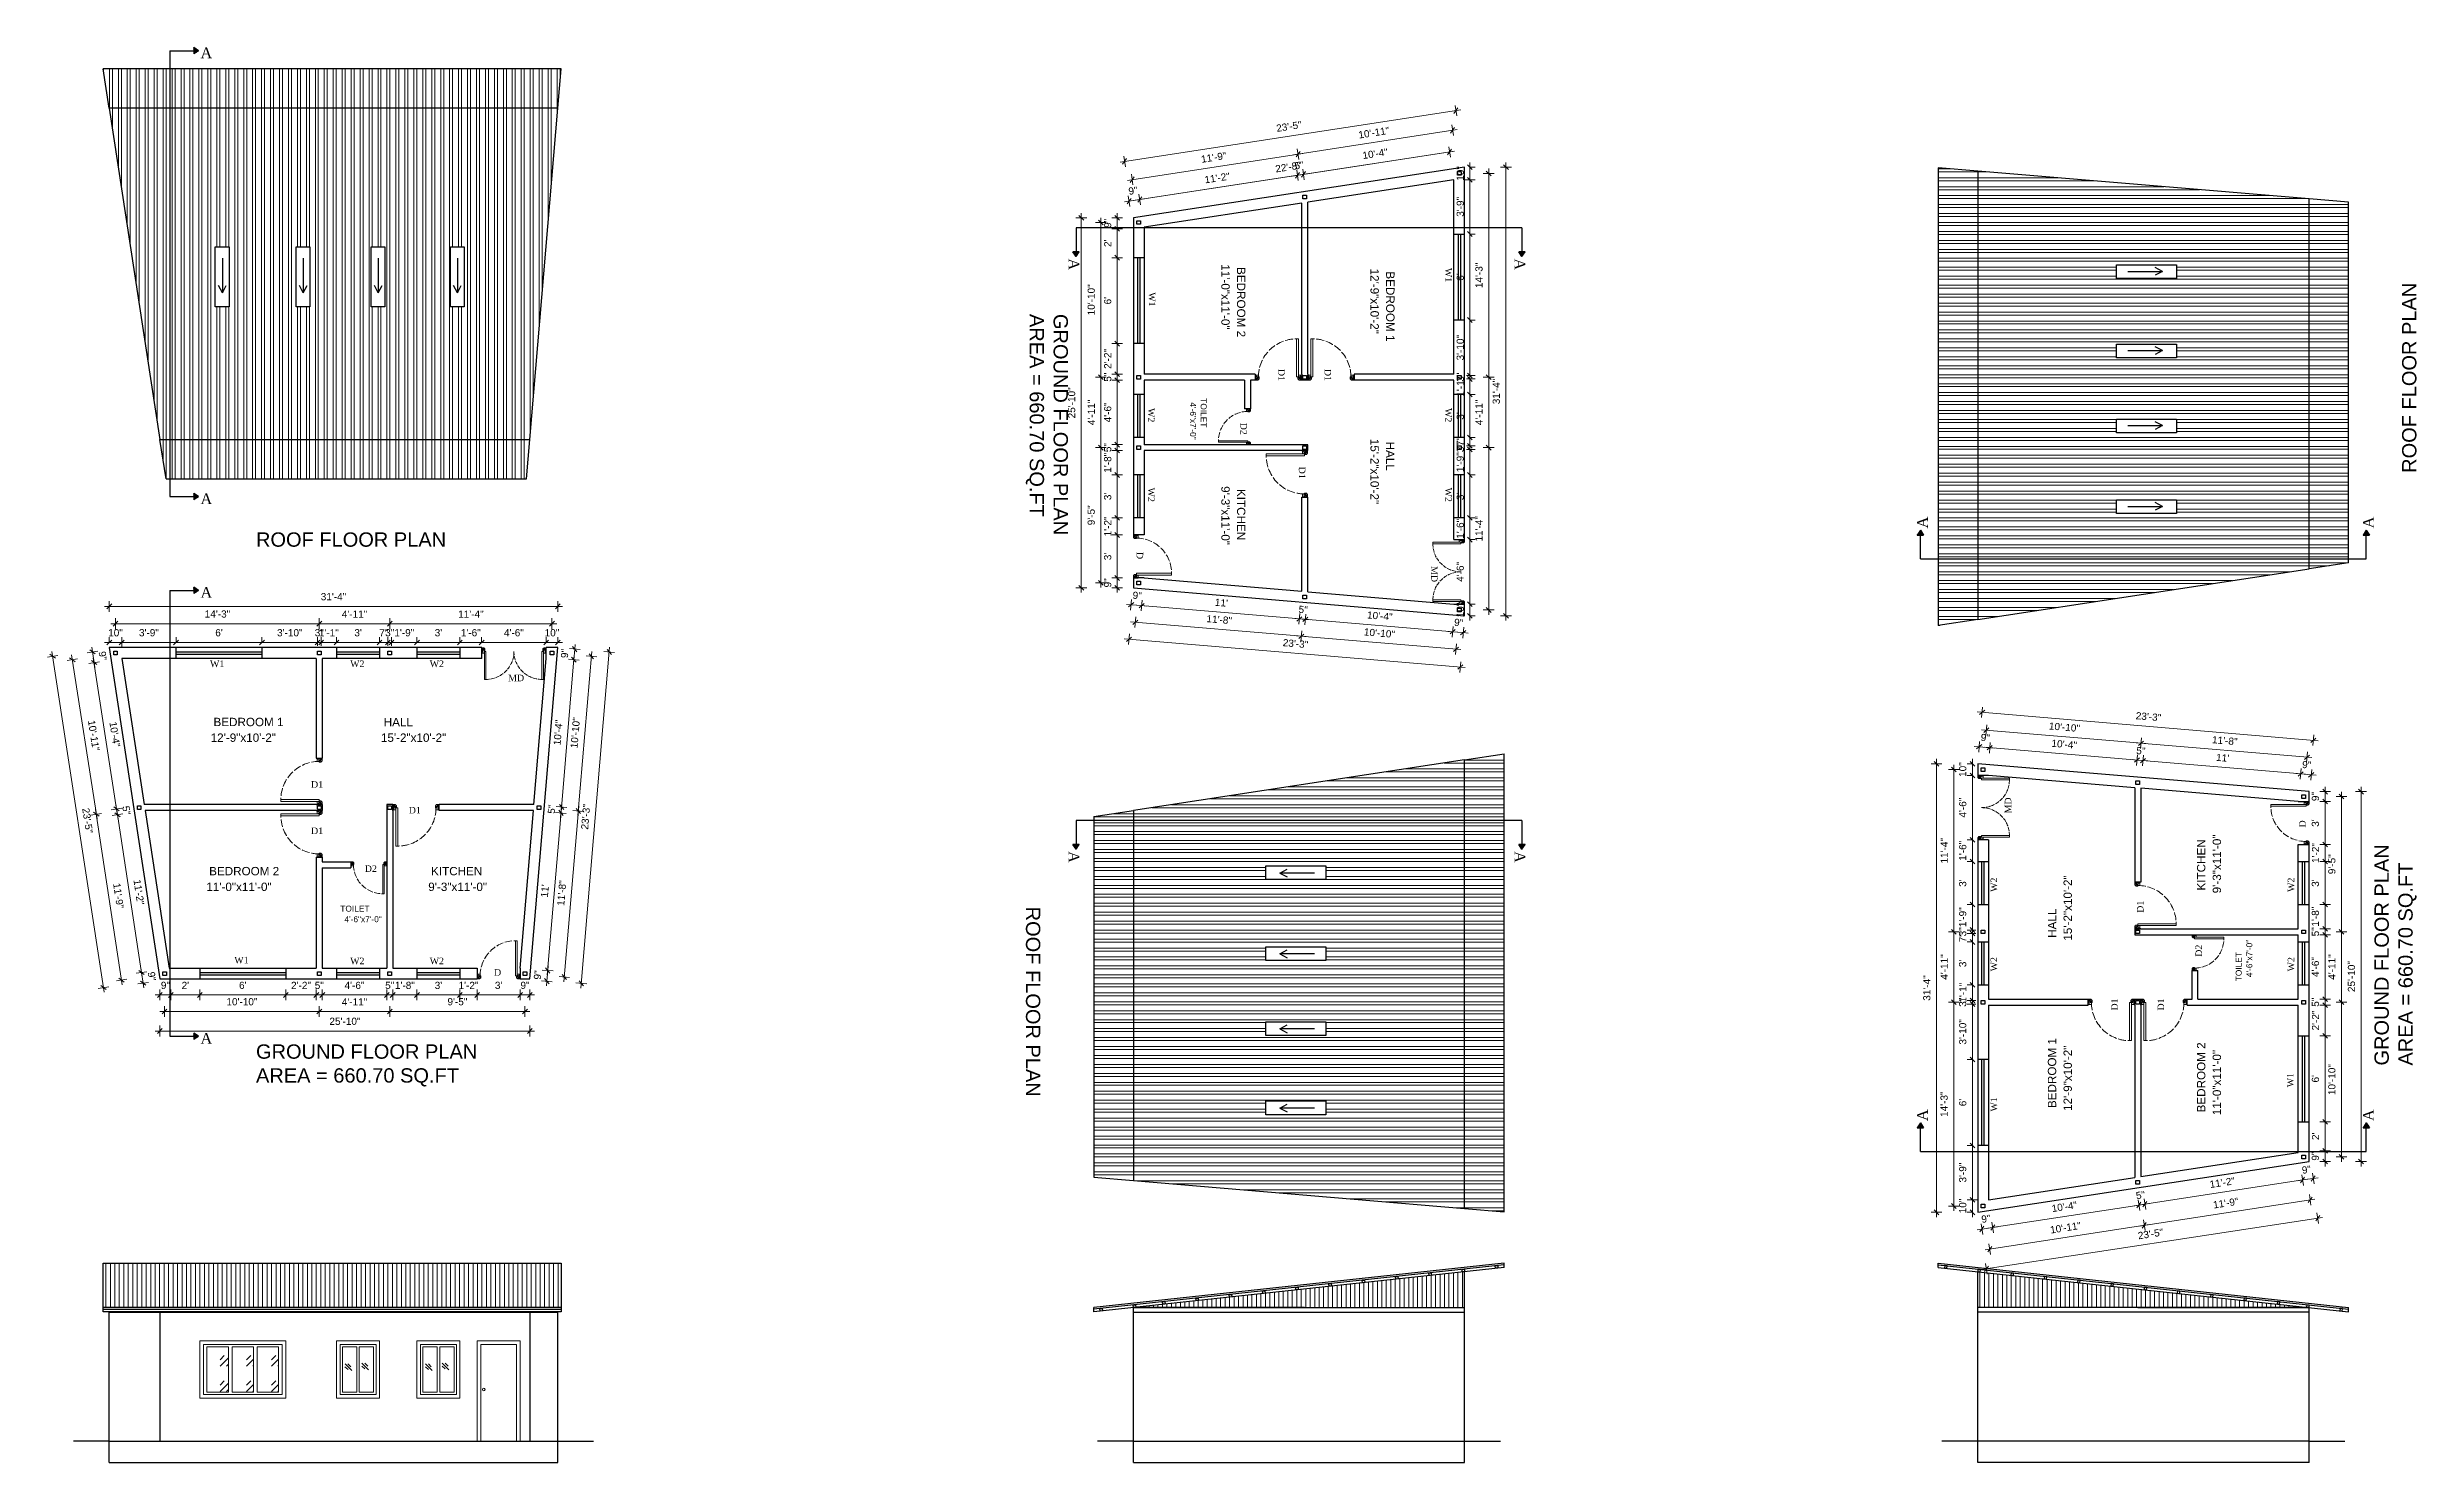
# Model space of a CAD drawing. Header units: inches. Extents: x 45643 to 78083, y -17830 to -3084.
# Drawn here: x 52095 to 54079, y -14649 to -13463 of the extents above; entities that cross this region are included whole.
import ezdxf

# ---------------------------------------------------------------- set-up
doc = ezdxf.new("R2010")
doc.units = ezdxf.units.IN
doc.header["$MEASUREMENT"] = 0
doc.linetypes.add('ACAD_ISO02W100', pattern=[15, 12, -3])
doc.linetypes.add('CONTINUA', pattern=[0])
doc.layers.add('A-Hatch', color=7, linetype='Continuous')
doc.layers.add('PDF_Text', color=7, linetype='Continuous')
for name, color, linetype, lineweight in [('A_Title Text', 105, 'Continuous', 60), ('Dim - internal', 4, 'Continuous', 9), ('DIM_LINE', 165, 'Continuous', 15), ('door', 3, 'Continuous', 13), ('Door-window', 150, 'Continuous', 9), ('ELEVATION', 6, 'Continuous', 30), ('hatch', 30, 'Continuous', 5), ('steps', 253, 'Continuous', 20), ('WALL', 240, 'Continuous', 30)]:
    doc.layers.add(name, color=color, linetype=linetype, lineweight=lineweight)
doc.styles.add('Arial', font='arial.ttf')
doc.styles.add('PDF Arial', font='arial.ttf')
doc.styles.get("Standard").update_dxf_attribs({"font": 'times.ttf'})
doc.dimstyles.new('Sudeep', dxfattribs={"dimtxt": 6, "dimasz": 4, "dimexe": 4.5, "dimexo": 4.5, "dimgap": 5, "dimtad": 1, "dimdec": 0, "dimlunit": 4, "dimtxsty": 'Arial', "dimblk": 'OBLIQUE', "dimcen": 250, "dimdle": 4, "dimclrd": 86, "dimclre": 5, "dimclrt": 1, "dimadec": 0, "dimazin": 0, "dimtfac": 1, "dimtdec": 0, "dimtix": 1, "dimtmove": 1, "dimatfit": 3, "dimldrblk": 'OBLIQUE', "dimfxl": 4.5, "dimfxlon": 1, "dimfrac": 2, "dimlwd": 15, "dimlwe": 13, "dimarcsym": 0})
pattern_1 = [(90, (-7073.3226, 452.024), (-7.5, 0), []), (90, (-7070.8226, 454.524), (-7.5, 0), [])]
pattern_2 = [(360, (67247.8664, 45159.89), (1e-15, 7.5), []), (360, (67250.3664, 45157.39), (1e-15, 7.5), [])]
pattern_3 = [(180, (39745.657, -73162.342), (-2e-15, -7.5), []), (180, (39743.157, -73159.842), (-2e-15, -7.5), [])]

msp = doc.modelspace()

# ---------------------------------------------------------------- texts
for s, insert, char_height, width, attachment_point in [('A', (52222.99, -13463.2), 9, 10.8456, 1), ('A', (52222.99, -13836.72), 9, 10.8456, 1), ('A', (52222.99, -13915.22), 9, 10.8456, 1), ('W1', (52230.95, -13976.72), 5.487, 1396.073, 1), ('W2', (52348.36, -13976.72), 5.487, 1396.073, 1), ('W2', (52414.97, -13976.72), 5.487, 1396.073, 1), ('{\\fTimes New Roman|b0|i0|c0|p18;MD}', (52480.73, -13988.62), 5.4869, 1396.073, 1), ('{\\fTimes New Roman|b0|i0|c0|p18;D1}', (52315.57, -14077.81), 5.4869, 54.2013, 1), ('{\\fTimes New Roman|b0|i0|c0|p18;D1}', (52397.45, -14099.38), 5.4869, 54.2013, 1), ('{\\fTimes New Roman|b0|i0|c0|p18;D1}', (52315.57, -14122.15), 5.4869, 54.2013, 7), ('{\\fTimes New Roman|b0|i0|c0|p18;D2}', (52360.62, -14153.85), 5.4869, 54.2013, 7), ('W1', (52251.33, -14225), 5.487, 1396.073, 1), ('W2', (52348.36, -14225.67), 5.487, 1396.073, 1), ('W2', (52414.97, -14225.67), 5.487, 1396.073, 1), ('D', (52468.91, -14235.26), 5.49, 54.2013, 1), ('A', (52222.99, -14288.74), 9, 10.8456, 1)]:
    msp.add_mtext(s, dxfattribs=dict(insert=insert, char_height=char_height, width=width, attachment_point=attachment_point))
for s, insert, char_height, width, attachment_point, rotation in [('A', (52959.13, -13639.92), 9, 10.8456, 1, 270), ('W1', (53271.15, -13647.88), 5.487, 1396.073, 1, 270), ('A', (53332.64, -13639.92), 9, 10.8456, 1, 270), ('W1', (53022.87, -13668.27), 5.487, 1396.073, 1, 270), ('{\\fTimes New Roman|b0|i0|c0|p18;D1}', (53125.72, -13732.5), 5.4869, 54.2013, 7, 270), ('{\\fTimes New Roman|b0|i0|c0|p18;D1}', (53170.05, -13732.5), 5.4869, 54.2013, 1, 270), ('W2', (53022.2, -13765.29), 5.487, 1396.073, 1, 270), ('W2', (53271.15, -13765.29), 5.487, 1396.073, 1, 270), ('{\\fTimes New Roman|b0|i0|c0|p18;D2}', (53094.02, -13777.55), 5.4869, 54.2013, 7, 270), ('W2', (53022.2, -13831.9), 5.487, 1396.073, 1, 270), ('{\\fTimes New Roman|b0|i0|c0|p18;D1}', (53148.48, -13814.38), 5.4869, 54.2013, 1, 270), ('W2', (53271.15, -13831.9), 5.487, 1396.073, 1, 270), ('A', (53660.88, -13866.03), 9, 10.8456, 1, 90), ('A', (54034.4, -13866.03), 9, 10.8456, 1, 90), ('D', (53012.61, -13885.84), 5.49, 54.2013, 1, 270), ('{\\fTimes New Roman|b0|i0|c0|p18;MD}', (53259.25, -13897.66), 5.4869, 1396.073, 1, 270), ('{\\fTimes New Roman|b0|i0|c0|p18;MD}', (53734.27, -14104.8), 5.4869, 1396.073, 1, 90), ('D', (53980.91, -14116.61), 5.49, 54.2013, 1, 90), ('A', (52959.13, -14136.42), 9, 10.8456, 1, 270), ('A', (53332.64, -14136.42), 9, 10.8456, 1, 270), ('W2', (53722.38, -14170.56), 5.487, 1396.073, 1, 90), ('W2', (53971.33, -14170.56), 5.487, 1396.073, 1, 90), ('{\\fTimes New Roman|b0|i0|c0|p18;D1}', (53845.04, -14188.07), 5.4869, 54.2013, 1, 90), ('W2', (53722.38, -14237.16), 5.487, 1396.073, 1, 90), ('{\\fTimes New Roman|b0|i0|c0|p18;D2}', (53899.51, -14224.9), 5.4869, 54.2013, 7, 90), ('W2', (53971.33, -14237.16), 5.487, 1396.073, 1, 90), ('{\\fTimes New Roman|b0|i0|c0|p18;D1}', (53823.47, -14269.95), 5.4869, 54.2013, 1, 90), ('{\\fTimes New Roman|b0|i0|c0|p18;D1}', (53867.8, -14269.95), 5.4869, 54.2013, 7, 90), ('W1', (53970.66, -14334.19), 5.487, 1396.073, 1, 90), ('W1', (53722.38, -14354.57), 5.487, 1396.073, 1, 90), ('A', (53660.88, -14362.53), 9, 10.8456, 1, 90), ('A', (54034.4, -14362.53), 9, 10.8456, 1, 90)]:
    msp.add_mtext(s, dxfattribs=dict(insert=insert, char_height=char_height, width=width, attachment_point=attachment_point, rotation=rotation))
at = {"layer": 'PDF_Text', "attachment_point": 7, "style": 'PDF Arial'}
for s, insert, char_height, rotation in [('11\'-0"x11\'-0"', (53077.96, -13644.79), 7, 270), ('BEDROOM 2', (53091.1, -13647.15), 7, 270), ('12\'-9"x10\'-2"', (53202.89, -13648.42), 7, 270), ('BEDROOM 1', (53216.03, -13650.79), 7, 270), ('ROOF FLOOR PLAN', (54079.27, -13819.54), 12, 90), ('GROUND FLOOR PLAN\\PAREA = 660.70 SQ.FT', (52914.25, -13686.41), 12, 270), ('4\'-6"x7\'-0"', (53051.82, -13760.46), 5.0001, 270), ('TOILET', (53060.71, -13757.03), 5, 270), ('15\'-2"x10\'-2"', (53202.89, -13791.04), 7, 270), ('HALL', (53216.03, -13793.41), 7, 270), ('9\'-3"x11\'-0"', (53077.96, -13830.68), 7, 270), ('KITCHEN', (53091.1, -13833.04), 7, 270), ('KITCHEN', (53902.42, -14169.41), 7, 90), ('9\'-3"x11\'-0"', (53915.56, -14171.77), 7, 90), ('GROUND FLOOR PLAN\\PAREA = 660.70 SQ.FT', (54079.27, -14316.04), 12, 90), ('15\'-2"x10\'-2"', (53790.63, -14211.41), 7, 90), ('ROOF FLOOR PLAN', (52914.25, -14182.92), 12, 270), ('HALL', (53777.49, -14209.04), 7, 90), ('TOILET', (53932.81, -14245.42), 5, 90), ('4\'-6"x7\'-0"', (53941.7, -14241.99), 5.0001, 90), ('BEDROOM 1', (53777.49, -14351.66), 7, 90), ('12\'-9"x10\'-2"', (53790.63, -14354.03), 7, 90), ('BEDROOM 2', (53902.42, -14355.3), 7, 90), ('11\'-0"x11\'-0"', (53915.56, -14357.66), 7, 90)]:
    msp.add_mtext(s, dxfattribs=dict(at, insert=insert, char_height=char_height, rotation=rotation))
for s, insert, char_height in [('ROOF FLOOR PLAN', (52269.48, -13881.59), 12), ('BEDROOM 1', (52233.86, -14031.84), 7), ('HALL', (52376.48, -14031.84), 7), ('12\'-9"x10\'-2"', (52231.49, -14044.97), 7), ('15\'-2"x10\'-2"', (52374.11, -14044.97), 7), ('BEDROOM 2', (52230.22, -14156.77), 7), ('KITCHEN', (52416.11, -14156.77), 7), ('11\'-0"x11\'-0"', (52227.86, -14169.9), 7), ('9\'-3"x11\'-0"', (52413.75, -14169.9), 7), ('TOILET', (52340.1, -14187.15), 5), ('4\'-6"x7\'-0"', (52343.53, -14196.04), 5.0001), ('GROUND FLOOR PLAN\\PAREA = 660.70 SQ.FT', (52269.48, -14333.62), 12)]:
    msp.add_mtext(s, dxfattribs=dict(at, insert=insert, char_height=char_height))

# ---------------------------------------------------------------- blocks, each defined once
blk = doc.blocks.new('A$C6FA92B9D')
at = {"layer": 'Door-window', "linetype": 'Continuous', "ltscale": 0.25}
for p, q in [((20.8, 46), (0, 46)), ((0, 44.8), (0, 46)), ((20.8, 44.8), (0, 44.8)), ((19.6, 48), (19.6, 46)), ((23.6, 48), (19.6, 48)), ((23.6, 48), (19.6, 48)), ((19.6, 46), (20.8, 46)), ((20.8, 46), (20.8, 45.6)), ((20.8, 46), (20.8, 44.8)), ((22.8, 45.6), (20.8, 45.6)), ((23.6, 46.4), (22.8, 45.6)), ((23.6, 48), (23.6, 46.4)), ((20.8, 3.2), (0, 3.2)), ((0, 3.2), (0, 2)), ((20.8, 2), (0, 2)), ((19.6, 2), (20.8, 2)), ((19.6, 0), (19.6, 2)), ((23.6, 0), (19.6, 0)), ((23.6, 0), (19.6, 0)), ((20.8, 2), (20.8, 3.2)), ((20.8, 2), (20.8, 2.4)), ((22.8, 2.4), (20.8, 2.4)), ((23.6, 1.6), (22.8, 2.4)), ((23.6, 0), (23.6, 1.6))]:
    blk.add_line(p, q, dxfattribs=at)
at = {"layer": 'Door-window', "linetype": 'ACAD_ISO02W100', "ltscale": 0.25}
for centre, start, end in [((20.8, 44.8), 180, 270), ((20.8, 3.2), 90, 180)]:
    blk.add_arc(centre, 20.8, start, end, dxfattribs=at)
at = {"layer": 'hatch', "color": 8}
for p, q in [((23.6, 48), (19.6, 46.9)), ((23.6, 48), (20.8, 45.7)), ((23.6, 48), (21.8, 45.6)), ((23.6, 0), (19.6, 1.1)), ((23.6, 0), (20.8, 2.3)), ((23.6, 0), (21.8, 2.4))]:
    blk.add_line(p, q, dxfattribs=at)
for centre, radius, start, end in [((23.7, 47.8), 2.35, 174.9175, 249.0128), ((23.7, 47.8), 1.13, 168.5136, 264.8628), ((23.7, 0.2), 2.35, 110.9872, 185.0825), ((23.7, 0.2), 1.13, 95.1372, 191.4864)]:
    blk.add_arc(centre, radius, start, end, dxfattribs=at)
blk = doc.blocks.new("D 3'")
at = {"layer": 'Door-window', "linetype": 'Continuous', "ltscale": 0.25}
for p, q in [((3749.6, -16741), (3749.6, -16711.5)), ((3751.1, -16711.5), (3749.6, -16711.5)), ((3751.1, -16741), (3751.1, -16711.5)), ((3747.1, -16743.5), (3747.1, -16739.5)), ((3747.1, -16739.5), (3749.6, -16739.5)), ((3749.1, -16743.5), (3750.1, -16742.5)), ((3749.6, -16741), (3751.1, -16741)), ((3750.1, -16742.5), (3750.1, -16741)), ((3780.1, -16742.5), (3780.1, -16741)), ((3780.6, -16741), (3780.1, -16741)), ((3781.1, -16743.5), (3780.1, -16742.5)), ((3783.1, -16739.5), (3780.6, -16739.5)), ((3780.6, -16739.5), (3780.6, -16741)), ((3783.1, -16743.5), (3783.1, -16739.5)), ((3747.1, -16743.5), (3749.1, -16743.5)), ((3783.1, -16743.5), (3781.1, -16743.5))]:
    blk.add_line(p, q, dxfattribs=at)
at = {"layer": 'Door-window', "linetype": 'ACAD_ISO02W100', "ltscale": 0.5}
blk.add_arc((3751.1, -16741), 29.5, 0, 90, dxfattribs=at)
at = {"layer": 'hatch', "color": 8}
for p, q in [((3747.1, -16743.5), (3748.2, -16739.5)), ((3747.1, -16743.5), (3749.6, -16740.4)), ((3747.1, -16743.5), (3750.1, -16741.2)), ((3783.1, -16743.5), (3780.1, -16741.2)), ((3783.1, -16743.5), (3780.6, -16740.4)), ((3783.1, -16743.5), (3782.1, -16739.5))]:
    blk.add_line(p, q, dxfattribs=at)
for centre, radius, start, end in [((3747.4, -16743.6), 2.93, 20.9872, 95.0825), ((3747.4, -16743.6), 1.42, 5.1372, 101.4864), ((3782.9, -16743.6), 2.93, 84.9175, 159.0128), ((3782.9, -16743.6), 1.42, 78.5136, 174.8628)]:
    blk.add_arc(centre, radius, start, end, dxfattribs=at)
blk = doc.blocks.new('_Oblique')
at = {"color": 0, "linetype": 'ByBlock', "lineweight": -2}
blk.add_line((-0.5, -0.5), (0.5, 0.5), dxfattribs=at)
blk = doc.blocks.new('*D1122')
at = {"layer": 'A_Title Text', "color": 5, "lineweight": 13, "transparency": 16777216}
for p, q in [((52140.1, -14104.8), (52131.2, -14106.2)), ((52161.4, -14243.8), (52152.5, -14245.2))]:
    blk.add_line(p, q, dxfattribs=at)
at = {"layer": 'A_Title Text', "color": 86, "lineweight": 15, "transparency": 16777216}
blk.add_line((52135, -14101.5), (52157.5, -14248.5), dxfattribs=at)
at = {"layer": 'Defpoints', "color": 0, "transparency": 16777216}
for p in [(52171.6, -14100), (52156.9, -14244.5), (52192.9, -14239)]:
    blk.add_point(p, dxfattribs=at)
at = {"layer": 'A_Title Text', "color": 86, "lineweight": 15, "transparency": 16777216, "xscale": 4, "yscale": 4, "zscale": 4}
for p, rotation in [((52135.7, -14105.5), 98.70344886768252), ((52156.9, -14244.5), 278.7034488676826)]:
    blk.add_blockref('_Oblique', p, dxfattribs=dict(at, rotation=rotation))
at = {"layer": 'A_Title Text', "color": 1, "transparency": 16777216, "insert": (52154.3, -14173.8), "char_height": 6, "attachment_point": 5, "rotation": 278.7034, "style": 'Arial'}
blk.add_mtext('11\'-9"', dxfattribs=at)
blk = doc.blocks.new('*D1078')
at = {"layer": 'A_Title Text', "color": 5, "lineweight": 13, "transparency": 16777216}
for p, q in [((52120.1, -13975.4), (52111.2, -13976.8)), ((52140.1, -14104.9), (52131.2, -14106.2))]:
    blk.add_line(p, q, dxfattribs=at)
at = {"layer": 'A_Title Text', "color": 86, "lineweight": 15, "transparency": 16777216}
blk.add_line((52136.3, -14109.5), (52115, -13972.1), dxfattribs=at)
at = {"layer": 'Defpoints', "color": 0, "transparency": 16777216}
for p in [(52151.8, -13970.5), (52115.6, -13976.1), (52171.6, -14100)]:
    blk.add_point(p, dxfattribs=at)
at = {"layer": 'A_Title Text', "color": 86, "lineweight": 15, "transparency": 16777216, "xscale": 4, "yscale": 4, "zscale": 4}
for p, rotation in [((52115.6, -13976.1), 98.79690632557448), ((52135.7, -14105.5), 278.7969063255745)]:
    blk.add_blockref('_Oblique', p, dxfattribs=dict(at, rotation=rotation))
at = {"layer": 'A_Title Text', "color": 1, "transparency": 16777216, "insert": (52133.6, -14039.6), "char_height": 6, "attachment_point": 5, "rotation": 278.7969, "style": 'Arial'}
blk.add_mtext('10\'-11"', dxfattribs=at)
blk = doc.blocks.new('*D1123')
at = {"layer": 'A_Title Text', "color": 86, "lineweight": 15, "transparency": 16777216}
blk.add_line((52142.6, -13931.4), (52526.3, -13931.4), dxfattribs=at)
at = {"layer": 'A_Title Text', "color": 5, "lineweight": 13, "transparency": 16777216}
for p, q in [((52146.6, -13935.9), (52146.6, -13926.9)), ((52522.3, -13935.9), (52522.3, -13926.9))]:
    blk.add_line(p, q, dxfattribs=at)
at = {"layer": 'Defpoints', "color": 0, "transparency": 16777216}
for p in [(52522.3, -13931.4), (52146.6, -13966), (52522.3, -13966)]:
    blk.add_point(p, dxfattribs=at)
at = {"layer": 'A_Title Text', "color": 86, "lineweight": 15, "transparency": 16777216, "xscale": 4, "yscale": 4, "zscale": 4, "rotation": 180}
blk.add_blockref('_Oblique', (52146.6, -13931.4), dxfattribs=at)
at = {"layer": 'A_Title Text', "color": 86, "lineweight": 15, "transparency": 16777216, "xscale": 4, "yscale": 4, "zscale": 4}
blk.add_blockref('_Oblique', (52522.3, -13931.4), dxfattribs=at)
at = {"layer": 'A_Title Text', "color": 1, "transparency": 16777216, "insert": (52334.4, -13923.3), "char_height": 6, "attachment_point": 5, "style": 'Arial'}
blk.add_mtext('31\'-4"', dxfattribs=at)
blk = doc.blocks.new('*D1124')
at = {"layer": 'A_Title Text', "color": 86, "lineweight": 15, "transparency": 16777216}
blk.add_line((52185, -14287.1), (52502.9, -14287.1), dxfattribs=at)
at = {"layer": 'A_Title Text', "color": 5, "lineweight": 13, "transparency": 16777216}
for p, q in [((52189, -14282.6), (52189, -14291.6)), ((52498.9, -14282.6), (52498.9, -14291.6))]:
    blk.add_line(p, q, dxfattribs=at)
at = {"layer": 'Defpoints', "color": 0, "transparency": 16777216}
for p in [(52189, -14243.5), (52498.9, -14243.5), (52498.9, -14287.1)]:
    blk.add_point(p, dxfattribs=at)
at = {"layer": 'A_Title Text', "color": 86, "lineweight": 15, "transparency": 16777216, "xscale": 4, "yscale": 4, "zscale": 4, "rotation": 180}
blk.add_blockref('_Oblique', (52189, -14287.1), dxfattribs=at)
at = {"layer": 'A_Title Text', "color": 86, "lineweight": 15, "transparency": 16777216, "xscale": 4, "yscale": 4, "zscale": 4}
blk.add_blockref('_Oblique', (52498.9, -14287.1), dxfattribs=at)
at = {"layer": 'A_Title Text', "color": 1, "transparency": 16777216, "insert": (52344, -14279), "char_height": 6, "attachment_point": 5, "style": 'Arial'}
blk.add_mtext('25\'-10"', dxfattribs=at)
blk = doc.blocks.new('*D1077')
at = {"layer": 'A_Title Text', "color": 86, "lineweight": 15, "transparency": 16777216}
for p, q in [((52146.6, -13961.6), (52142.6, -13961.6)), ((52146.6, -13961.6), (52157, -13961.6)), ((52157, -13961.6), (52161, -13961.6))]:
    blk.add_line(p, q, dxfattribs=at)
at = {"layer": 'A_Title Text', "color": 5, "lineweight": 13, "transparency": 16777216}
for p, q in [((52146.6, -13961.6), (52146.6, -13957.1)), ((52157, -13966.1), (52157, -13957.1))]:
    blk.add_line(p, q, dxfattribs=at)
at = {"layer": 'Defpoints', "color": 0, "transparency": 16777216}
for p in [(52146.6, -13966), (52157, -13961.6), (52157, -13975)]:
    blk.add_point(p, dxfattribs=at)
at = {"layer": 'A_Title Text', "color": 86, "lineweight": 15, "transparency": 16777216, "xscale": 4, "yscale": 4, "zscale": 4}
blk.add_blockref('_Oblique', (52146.6, -13961.6), dxfattribs=at)
at = {"layer": 'A_Title Text', "color": 86, "lineweight": 15, "transparency": 16777216, "xscale": 4, "yscale": 4, "zscale": 4, "rotation": 180}
blk.add_blockref('_Oblique', (52157, -13961.6), dxfattribs=at)
at = {"layer": 'A_Title Text', "color": 1, "transparency": 16777216, "insert": (52151.8, -13953.5), "char_height": 6, "attachment_point": 5, "style": 'Arial'}
blk.add_mtext('10"', dxfattribs=at)
blk = doc.blocks.new('*D1109')
at = {"layer": 'A_Title Text', "color": 86, "lineweight": 15, "transparency": 16777216}
blk.add_line((52153, -13961.6), (52206.5, -13961.6), dxfattribs=at)
at = {"layer": 'A_Title Text', "color": 5, "lineweight": 13, "transparency": 16777216}
for p, q in [((52157, -13966.1), (52157, -13957.1)), ((52202.5, -13961.6), (52202.5, -13957.1))]:
    blk.add_line(p, q, dxfattribs=at)
at = {"layer": 'Defpoints', "color": 0, "transparency": 16777216}
for p in [(52202.5, -13961.6), (52202.5, -13966), (52157, -13975)]:
    blk.add_point(p, dxfattribs=at)
at = {"layer": 'A_Title Text', "color": 86, "lineweight": 15, "transparency": 16777216, "xscale": 4, "yscale": 4, "zscale": 4, "rotation": 180}
blk.add_blockref('_Oblique', (52157, -13961.6), dxfattribs=at)
at = {"layer": 'A_Title Text', "color": 86, "lineweight": 15, "transparency": 16777216, "xscale": 4, "yscale": 4, "zscale": 4}
blk.add_blockref('_Oblique', (52202.5, -13961.6), dxfattribs=at)
at = {"layer": 'A_Title Text', "color": 1, "transparency": 16777216, "insert": (52179.8, -13953.5), "char_height": 6, "attachment_point": 5, "style": 'Arial'}
blk.add_mtext('3\'-9"', dxfattribs=at)
blk = doc.blocks.new('*D1110')
at = {"layer": 'A_Title Text', "color": 86, "lineweight": 15, "transparency": 16777216}
blk.add_line((52198.5, -13961.6), (52278.5, -13961.6), dxfattribs=at)
at = {"layer": 'A_Title Text', "color": 5, "lineweight": 13, "transparency": 16777216}
for p, q in [((52202.5, -13961.6), (52202.5, -13957.1)), ((52274.5, -13961.6), (52274.5, -13957.1))]:
    blk.add_line(p, q, dxfattribs=at)
at = {"layer": 'Defpoints', "color": 0, "transparency": 16777216}
for p in [(52202.5, -13966), (52274.5, -13961.6), (52274.5, -13966)]:
    blk.add_point(p, dxfattribs=at)
at = {"layer": 'A_Title Text', "color": 86, "lineweight": 15, "transparency": 16777216, "xscale": 4, "yscale": 4, "zscale": 4, "rotation": 180}
blk.add_blockref('_Oblique', (52202.5, -13961.6), dxfattribs=at)
at = {"layer": 'A_Title Text', "color": 86, "lineweight": 15, "transparency": 16777216, "xscale": 4, "yscale": 4, "zscale": 4}
blk.add_blockref('_Oblique', (52274.5, -13961.6), dxfattribs=at)
at = {"layer": 'A_Title Text', "color": 1, "transparency": 16777216, "insert": (52238.5, -13953.5), "char_height": 6, "attachment_point": 5, "style": 'Arial'}
blk.add_mtext("6'", dxfattribs=at)
blk = doc.blocks.new('*D1111')
at = {"layer": 'A_Title Text', "color": 86, "lineweight": 15, "transparency": 16777216}
blk.add_line((52270.5, -13961.6), (52325, -13961.6), dxfattribs=at)
at = {"layer": 'A_Title Text', "color": 5, "lineweight": 13, "transparency": 16777216}
for p, q in [((52274.5, -13961.6), (52274.5, -13957.1)), ((52321, -13964.5), (52321, -13957.1))]:
    blk.add_line(p, q, dxfattribs=at)
at = {"layer": 'Defpoints', "color": 0, "transparency": 16777216}
for p in [(52274.5, -13966), (52321, -13961.6), (52321, -13969)]:
    blk.add_point(p, dxfattribs=at)
at = {"layer": 'A_Title Text', "color": 86, "lineweight": 15, "transparency": 16777216, "xscale": 4, "yscale": 4, "zscale": 4, "rotation": 180}
blk.add_blockref('_Oblique', (52274.5, -13961.6), dxfattribs=at)
at = {"layer": 'A_Title Text', "color": 86, "lineweight": 15, "transparency": 16777216, "xscale": 4, "yscale": 4, "zscale": 4}
blk.add_blockref('_Oblique', (52321, -13961.6), dxfattribs=at)
at = {"layer": 'A_Title Text', "color": 1, "transparency": 16777216, "insert": (52297.8, -13953.5), "char_height": 6, "attachment_point": 5, "style": 'Arial'}
blk.add_mtext('3\'-10"', dxfattribs=at)
blk = doc.blocks.new('*D1112')
at = {"layer": 'A_Title Text', "color": 86, "lineweight": 15, "transparency": 16777216}
for p, q in [((52321, -13961.6), (52317, -13961.6)), ((52321, -13961.6), (52324, -13961.6)), ((52324, -13961.6), (52328, -13961.6))]:
    blk.add_line(p, q, dxfattribs=at)
at = {"layer": 'A_Title Text', "color": 5, "lineweight": 13, "transparency": 16777216}
for p, q in [((52321, -13964.5), (52321, -13957.1)), ((52324, -13964.5), (52324, -13957.1))]:
    blk.add_line(p, q, dxfattribs=at)
at = {"layer": 'Defpoints', "color": 0, "transparency": 16777216}
for p in [(52321, -13969), (52324, -13961.6), (52324, -13969)]:
    blk.add_point(p, dxfattribs=at)
at = {"layer": 'A_Title Text', "color": 86, "lineweight": 15, "transparency": 16777216, "xscale": 4, "yscale": 4, "zscale": 4}
blk.add_blockref('_Oblique', (52321, -13961.6), dxfattribs=at)
at = {"layer": 'A_Title Text', "color": 86, "lineweight": 15, "transparency": 16777216, "xscale": 4, "yscale": 4, "zscale": 4, "rotation": 180}
blk.add_blockref('_Oblique', (52324, -13961.6), dxfattribs=at)
at = {"layer": 'A_Title Text', "color": 1, "transparency": 16777216, "insert": (52322.5, -13953.5), "char_height": 6, "attachment_point": 5, "style": 'Arial'}
blk.add_mtext('3"', dxfattribs=at)
blk = doc.blocks.new('*D1113')
at = {"layer": 'A_Title Text', "color": 86, "lineweight": 15, "transparency": 16777216}
for p, q in [((52324, -13961.6), (52320, -13961.6)), ((52324, -13961.6), (52337, -13961.6)), ((52337, -13961.6), (52341, -13961.6))]:
    blk.add_line(p, q, dxfattribs=at)
at = {"layer": 'A_Title Text', "color": 5, "lineweight": 13, "transparency": 16777216}
for p, q in [((52324, -13964.5), (52324, -13957.1)), ((52337, -13961.6), (52337, -13957.1))]:
    blk.add_line(p, q, dxfattribs=at)
at = {"layer": 'Defpoints', "color": 0, "transparency": 16777216}
for p in [(52324, -13969), (52337, -13961.6), (52337, -13966)]:
    blk.add_point(p, dxfattribs=at)
at = {"layer": 'A_Title Text', "color": 86, "lineweight": 15, "transparency": 16777216, "xscale": 4, "yscale": 4, "zscale": 4}
blk.add_blockref('_Oblique', (52324, -13961.6), dxfattribs=at)
at = {"layer": 'A_Title Text', "color": 86, "lineweight": 15, "transparency": 16777216, "xscale": 4, "yscale": 4, "zscale": 4, "rotation": 180}
blk.add_blockref('_Oblique', (52337, -13961.6), dxfattribs=at)
at = {"layer": 'A_Title Text', "color": 1, "transparency": 16777216, "insert": (52330.5, -13953.5), "char_height": 6, "attachment_point": 5, "style": 'Arial'}
blk.add_mtext('1\'-1"', dxfattribs=at)
blk = doc.blocks.new('*D1118')
at = {"layer": 'A_Title Text', "color": 86, "lineweight": 15, "transparency": 16777216}
blk.add_line((52333, -13961.6), (52377, -13961.6), dxfattribs=at)
at = {"layer": 'A_Title Text', "color": 5, "lineweight": 13, "transparency": 16777216}
for p, q in [((52337, -13961.6), (52337, -13957.1)), ((52373, -13961.6), (52373, -13957.1))]:
    blk.add_line(p, q, dxfattribs=at)
at = {"layer": 'Defpoints', "color": 0, "transparency": 16777216}
for p in [(52337, -13966), (52373, -13961.6), (52373, -13966)]:
    blk.add_point(p, dxfattribs=at)
at = {"layer": 'A_Title Text', "color": 86, "lineweight": 15, "transparency": 16777216, "xscale": 4, "yscale": 4, "zscale": 4, "rotation": 180}
blk.add_blockref('_Oblique', (52337, -13961.6), dxfattribs=at)
at = {"layer": 'A_Title Text', "color": 86, "lineweight": 15, "transparency": 16777216, "xscale": 4, "yscale": 4, "zscale": 4}
blk.add_blockref('_Oblique', (52373, -13961.6), dxfattribs=at)
at = {"layer": 'A_Title Text', "color": 1, "transparency": 16777216, "insert": (52355, -13953.5), "char_height": 6, "attachment_point": 5, "style": 'Arial'}
blk.add_mtext("3'", dxfattribs=at)
blk = doc.blocks.new('*D1119')
at = {"layer": 'A_Title Text', "color": 86, "lineweight": 15, "transparency": 16777216}
for p, q in [((52373, -13961.6), (52369, -13961.6)), ((52373, -13961.6), (52380, -13961.6)), ((52380, -13961.6), (52384, -13961.6))]:
    blk.add_line(p, q, dxfattribs=at)
at = {"layer": 'A_Title Text', "color": 5, "lineweight": 13, "transparency": 16777216}
for p, q in [((52373, -13961.6), (52373, -13957.1)), ((52380, -13964.5), (52380, -13957.1))]:
    blk.add_line(p, q, dxfattribs=at)
at = {"layer": 'Defpoints', "color": 0, "transparency": 16777216}
for p in [(52373, -13966), (52380, -13961.6), (52380, -13969)]:
    blk.add_point(p, dxfattribs=at)
at = {"layer": 'A_Title Text', "color": 86, "lineweight": 15, "transparency": 16777216, "xscale": 4, "yscale": 4, "zscale": 4}
blk.add_blockref('_Oblique', (52373, -13961.6), dxfattribs=at)
at = {"layer": 'A_Title Text', "color": 86, "lineweight": 15, "transparency": 16777216, "xscale": 4, "yscale": 4, "zscale": 4, "rotation": 180}
blk.add_blockref('_Oblique', (52380, -13961.6), dxfattribs=at)
at = {"layer": 'A_Title Text', "color": 1, "transparency": 16777216, "insert": (52376.5, -13953.6), "char_height": 6, "attachment_point": 5, "style": 'Arial'}
blk.add_mtext('7"', dxfattribs=at)
blk = doc.blocks.new('*D1120')
at = {"layer": 'A_Title Text', "color": 86, "lineweight": 15, "transparency": 16777216}
for p, q in [((52380, -13961.6), (52376, -13961.6)), ((52380, -13961.6), (52383, -13961.6)), ((52383, -13961.6), (52387, -13961.6))]:
    blk.add_line(p, q, dxfattribs=at)
at = {"layer": 'A_Title Text', "color": 5, "lineweight": 13, "transparency": 16777216}
for p, q in [((52380, -13964.5), (52380, -13957.1)), ((52383, -13964.5), (52383, -13957.1))]:
    blk.add_line(p, q, dxfattribs=at)
at = {"layer": 'Defpoints', "color": 0, "transparency": 16777216}
for p in [(52380, -13969), (52383, -13961.6), (52383, -13969)]:
    blk.add_point(p, dxfattribs=at)
at = {"layer": 'A_Title Text', "color": 86, "lineweight": 15, "transparency": 16777216, "xscale": 4, "yscale": 4, "zscale": 4}
blk.add_blockref('_Oblique', (52380, -13961.6), dxfattribs=at)
at = {"layer": 'A_Title Text', "color": 86, "lineweight": 15, "transparency": 16777216, "xscale": 4, "yscale": 4, "zscale": 4, "rotation": 180}
blk.add_blockref('_Oblique', (52383, -13961.6), dxfattribs=at)
at = {"layer": 'A_Title Text', "color": 1, "transparency": 16777216, "insert": (52381.5, -13953.5), "char_height": 6, "attachment_point": 5, "style": 'Arial'}
blk.add_mtext('3"', dxfattribs=at)
blk = doc.blocks.new('*D1121')
at = {"layer": 'A_Title Text', "color": 86, "lineweight": 15, "transparency": 16777216}
for p, q in [((52383, -13961.6), (52379, -13961.6)), ((52383, -13961.6), (52404.3, -13961.6)), ((52404.3, -13961.6), (52408.3, -13961.6))]:
    blk.add_line(p, q, dxfattribs=at)
at = {"layer": 'A_Title Text', "color": 5, "lineweight": 13, "transparency": 16777216}
for p, q in [((52383, -13964.5), (52383, -13957.1)), ((52404.3, -13961.6), (52404.3, -13957.1))]:
    blk.add_line(p, q, dxfattribs=at)
at = {"layer": 'Defpoints', "color": 0, "transparency": 16777216}
for p in [(52383, -13969), (52404.3, -13961.6), (52404.3, -13966)]:
    blk.add_point(p, dxfattribs=at)
at = {"layer": 'A_Title Text', "color": 86, "lineweight": 15, "transparency": 16777216, "xscale": 4, "yscale": 4, "zscale": 4}
blk.add_blockref('_Oblique', (52383, -13961.6), dxfattribs=at)
at = {"layer": 'A_Title Text', "color": 86, "lineweight": 15, "transparency": 16777216, "xscale": 4, "yscale": 4, "zscale": 4, "rotation": 180}
blk.add_blockref('_Oblique', (52404.3, -13961.6), dxfattribs=at)
at = {"layer": 'A_Title Text', "color": 1, "transparency": 16777216, "insert": (52393.7, -13953.5), "char_height": 6, "attachment_point": 5, "style": 'Arial'}
blk.add_mtext('1\'-9"', dxfattribs=at)
blk = doc.blocks.new('*D1114')
at = {"layer": 'A_Title Text', "color": 86, "lineweight": 15, "transparency": 16777216}
blk.add_line((52400.3, -13961.6), (52444.3, -13961.6), dxfattribs=at)
at = {"layer": 'A_Title Text', "color": 5, "lineweight": 13, "transparency": 16777216}
for p, q in [((52404.3, -13961.6), (52404.3, -13957.1)), ((52440.3, -13961.6), (52440.3, -13957.1))]:
    blk.add_line(p, q, dxfattribs=at)
at = {"layer": 'Defpoints', "color": 0, "transparency": 16777216}
for p in [(52404.3, -13966), (52440.3, -13961.6), (52440.3, -13966)]:
    blk.add_point(p, dxfattribs=at)
at = {"layer": 'A_Title Text', "color": 86, "lineweight": 15, "transparency": 16777216, "xscale": 4, "yscale": 4, "zscale": 4, "rotation": 180}
blk.add_blockref('_Oblique', (52404.3, -13961.6), dxfattribs=at)
at = {"layer": 'A_Title Text', "color": 86, "lineweight": 15, "transparency": 16777216, "xscale": 4, "yscale": 4, "zscale": 4}
blk.add_blockref('_Oblique', (52440.3, -13961.6), dxfattribs=at)
at = {"layer": 'A_Title Text', "color": 1, "transparency": 16777216, "insert": (52422.3, -13953.5), "char_height": 6, "attachment_point": 5, "style": 'Arial'}
blk.add_mtext("3'", dxfattribs=at)
blk = doc.blocks.new('*D1115')
at = {"layer": 'A_Title Text', "color": 86, "lineweight": 15, "transparency": 16777216}
for p, q in [((52440.3, -13961.6), (52436.3, -13961.6)), ((52440.3, -13961.6), (52458.5, -13961.6)), ((52458.5, -13961.6), (52462.5, -13961.6))]:
    blk.add_line(p, q, dxfattribs=at)
at = {"layer": 'A_Title Text', "color": 5, "lineweight": 13, "transparency": 16777216}
for p, q in [((52440.3, -13961.6), (52440.3, -13957.1)), ((52458.5, -13961.6), (52458.5, -13957.1))]:
    blk.add_line(p, q, dxfattribs=at)
at = {"layer": 'Defpoints', "color": 0, "transparency": 16777216}
for p in [(52440.3, -13966), (52458.5, -13961.6), (52458.5, -13966)]:
    blk.add_point(p, dxfattribs=at)
at = {"layer": 'A_Title Text', "color": 86, "lineweight": 15, "transparency": 16777216, "xscale": 4, "yscale": 4, "zscale": 4}
blk.add_blockref('_Oblique', (52440.3, -13961.6), dxfattribs=at)
at = {"layer": 'A_Title Text', "color": 86, "lineweight": 15, "transparency": 16777216, "xscale": 4, "yscale": 4, "zscale": 4, "rotation": 180}
blk.add_blockref('_Oblique', (52458.5, -13961.6), dxfattribs=at)
at = {"layer": 'A_Title Text', "color": 1, "transparency": 16777216, "insert": (52449.4, -13953.5), "char_height": 6, "attachment_point": 5, "style": 'Arial'}
blk.add_mtext('1\'-6"', dxfattribs=at)
blk = doc.blocks.new('*D1116')
at = {"layer": 'A_Title Text', "color": 86, "lineweight": 15, "transparency": 16777216}
blk.add_line((52454.5, -13961.6), (52516.5, -13961.6), dxfattribs=at)
at = {"layer": 'A_Title Text', "color": 5, "lineweight": 13, "transparency": 16777216}
for p, q in [((52458.5, -13961.6), (52458.5, -13957.1)), ((52512.5, -13961.6), (52512.5, -13957.1))]:
    blk.add_line(p, q, dxfattribs=at)
at = {"layer": 'Defpoints', "color": 0, "transparency": 16777216}
for p in [(52458.5, -13966), (52512.5, -13961.6), (52512.5, -13966)]:
    blk.add_point(p, dxfattribs=at)
at = {"layer": 'A_Title Text', "color": 86, "lineweight": 15, "transparency": 16777216, "xscale": 4, "yscale": 4, "zscale": 4, "rotation": 180}
blk.add_blockref('_Oblique', (52458.5, -13961.6), dxfattribs=at)
at = {"layer": 'A_Title Text', "color": 86, "lineweight": 15, "transparency": 16777216, "xscale": 4, "yscale": 4, "zscale": 4}
blk.add_blockref('_Oblique', (52512.5, -13961.6), dxfattribs=at)
at = {"layer": 'A_Title Text', "color": 1, "transparency": 16777216, "insert": (52485.5, -13953.5), "char_height": 6, "attachment_point": 5, "style": 'Arial'}
blk.add_mtext('4\'-6"', dxfattribs=at)
blk = doc.blocks.new('*D1117')
at = {"layer": 'A_Title Text', "color": 86, "lineweight": 15, "transparency": 16777216}
for p, q in [((52512.5, -13961.6), (52508.5, -13961.6)), ((52512.5, -13961.6), (52522.3, -13961.6)), ((52522.3, -13961.6), (52526.3, -13961.6))]:
    blk.add_line(p, q, dxfattribs=at)
at = {"layer": 'A_Title Text', "color": 5, "lineweight": 13, "transparency": 16777216}
for p, q in [((52512.5, -13961.6), (52512.5, -13957.1)), ((52522.3, -13961.6), (52522.3, -13957.1))]:
    blk.add_line(p, q, dxfattribs=at)
at = {"layer": 'Defpoints', "color": 0, "transparency": 16777216}
for p in [(52512.5, -13966), (52522.3, -13961.6), (52522.3, -13966)]:
    blk.add_point(p, dxfattribs=at)
at = {"layer": 'A_Title Text', "color": 86, "lineweight": 15, "transparency": 16777216, "xscale": 4, "yscale": 4, "zscale": 4}
blk.add_blockref('_Oblique', (52512.5, -13961.6), dxfattribs=at)
at = {"layer": 'A_Title Text', "color": 86, "lineweight": 15, "transparency": 16777216, "xscale": 4, "yscale": 4, "zscale": 4, "rotation": 180}
blk.add_blockref('_Oblique', (52522.3, -13961.6), dxfattribs=at)
at = {"layer": 'A_Title Text', "color": 1, "transparency": 16777216, "insert": (52517.4, -13953.5), "char_height": 6, "attachment_point": 5, "style": 'Arial'}
blk.add_mtext('10"', dxfattribs=at)
blk = doc.blocks.new('*D1087')
at = {"layer": 'A_Title Text', "color": 86, "lineweight": 15, "transparency": 16777216}
blk.add_line((52147.8, -13945.9), (52326.5, -13945.9), dxfattribs=at)
at = {"layer": 'A_Title Text', "color": 5, "lineweight": 13, "transparency": 16777216}
for p, q in [((52151.8, -13950.4), (52151.8, -13941.4)), ((52322.5, -13950.4), (52322.5, -13941.4))]:
    blk.add_line(p, q, dxfattribs=at)
at = {"layer": 'Defpoints', "color": 0, "transparency": 16777216}
for p in [(52322.5, -13945.9), (52151.8, -13970.5), (52322.5, -13970.5)]:
    blk.add_point(p, dxfattribs=at)
at = {"layer": 'A_Title Text', "color": 86, "lineweight": 15, "transparency": 16777216, "xscale": 4, "yscale": 4, "zscale": 4, "rotation": 180}
blk.add_blockref('_Oblique', (52151.8, -13945.9), dxfattribs=at)
at = {"layer": 'A_Title Text', "color": 86, "lineweight": 15, "transparency": 16777216, "xscale": 4, "yscale": 4, "zscale": 4}
blk.add_blockref('_Oblique', (52322.5, -13945.9), dxfattribs=at)
at = {"layer": 'A_Title Text', "color": 1, "transparency": 16777216, "insert": (52237.2, -13937.8), "char_height": 6, "attachment_point": 5, "style": 'Arial'}
blk.add_mtext('14\'-3"', dxfattribs=at)
blk = doc.blocks.new('*D1088')
at = {"layer": 'A_Title Text', "color": 86, "lineweight": 15, "transparency": 16777216}
blk.add_line((52318.5, -13945.9), (52385.5, -13945.9), dxfattribs=at)
at = {"layer": 'A_Title Text', "color": 5, "lineweight": 13, "transparency": 16777216}
for p, q in [((52322.5, -13950.4), (52322.5, -13941.4)), ((52381.5, -13950.4), (52381.5, -13941.4))]:
    blk.add_line(p, q, dxfattribs=at)
at = {"layer": 'Defpoints', "color": 0, "transparency": 16777216}
for p in [(52381.5, -13945.9), (52322.5, -13970.5), (52381.5, -13970.5)]:
    blk.add_point(p, dxfattribs=at)
at = {"layer": 'A_Title Text', "color": 86, "lineweight": 15, "transparency": 16777216, "xscale": 4, "yscale": 4, "zscale": 4, "rotation": 180}
blk.add_blockref('_Oblique', (52322.5, -13945.9), dxfattribs=at)
at = {"layer": 'A_Title Text', "color": 86, "lineweight": 15, "transparency": 16777216, "xscale": 4, "yscale": 4, "zscale": 4}
blk.add_blockref('_Oblique', (52381.5, -13945.9), dxfattribs=at)
at = {"layer": 'A_Title Text', "color": 1, "transparency": 16777216, "insert": (52352, -13937.9), "char_height": 6, "attachment_point": 5, "style": 'Arial'}
blk.add_mtext('4\'-11"', dxfattribs=at)
blk = doc.blocks.new('*D1089')
at = {"layer": 'A_Title Text', "color": 86, "lineweight": 15, "transparency": 16777216}
blk.add_line((52377.5, -13945.9), (52521.4, -13945.9), dxfattribs=at)
at = {"layer": 'A_Title Text', "color": 5, "lineweight": 13, "transparency": 16777216}
for p, q in [((52381.5, -13950.4), (52381.5, -13941.4)), ((52517.4, -13950.4), (52517.4, -13941.4))]:
    blk.add_line(p, q, dxfattribs=at)
at = {"layer": 'Defpoints', "color": 0, "transparency": 16777216}
for p in [(52517.4, -13945.9), (52381.5, -13970.5), (52517.4, -13970.5)]:
    blk.add_point(p, dxfattribs=at)
at = {"layer": 'A_Title Text', "color": 86, "lineweight": 15, "transparency": 16777216, "xscale": 4, "yscale": 4, "zscale": 4, "rotation": 180}
blk.add_blockref('_Oblique', (52381.5, -13945.9), dxfattribs=at)
at = {"layer": 'A_Title Text', "color": 86, "lineweight": 15, "transparency": 16777216, "xscale": 4, "yscale": 4, "zscale": 4}
blk.add_blockref('_Oblique', (52517.4, -13945.9), dxfattribs=at)
at = {"layer": 'A_Title Text', "color": 1, "transparency": 16777216, "insert": (52449.5, -13937.9), "char_height": 6, "attachment_point": 5, "style": 'Arial'}
blk.add_mtext('11\'-4"', dxfattribs=at)
blk = doc.blocks.new('*D1076')
at = {"layer": 'A_Title Text', "color": 86, "lineweight": 15, "transparency": 16777216}
for p, q in [((52189, -14256.9), (52185, -14256.9)), ((52189, -14256.9), (52198.2, -14256.9)), ((52198.2, -14256.9), (52202.2, -14256.9))]:
    blk.add_line(p, q, dxfattribs=at)
at = {"layer": 'A_Title Text', "color": 5, "lineweight": 13, "transparency": 16777216}
for p, q in [((52189, -14252.4), (52189, -14261.4)), ((52198.2, -14252.4), (52198.2, -14261.4))]:
    blk.add_line(p, q, dxfattribs=at)
at = {"layer": 'Defpoints', "color": 0, "transparency": 16777216}
for p in [(52189, -14243.5), (52198.2, -14243.5), (52198.2, -14256.9)]:
    blk.add_point(p, dxfattribs=at)
at = {"layer": 'A_Title Text', "color": 86, "lineweight": 15, "transparency": 16777216, "xscale": 4, "yscale": 4, "zscale": 4}
blk.add_blockref('_Oblique', (52189, -14256.9), dxfattribs=at)
at = {"layer": 'A_Title Text', "color": 86, "lineweight": 15, "transparency": 16777216, "xscale": 4, "yscale": 4, "zscale": 4, "rotation": 180}
blk.add_blockref('_Oblique', (52198.2, -14256.9), dxfattribs=at)
at = {"layer": 'A_Title Text', "color": 1, "transparency": 16777216, "insert": (52193.6, -14248.9), "char_height": 6, "attachment_point": 5, "style": 'Arial'}
blk.add_mtext('9"', dxfattribs=at)
blk = doc.blocks.new('*D1100')
at = {"layer": 'A_Title Text', "color": 86, "lineweight": 15, "transparency": 16777216}
blk.add_line((52194.2, -14256.9), (52226.4, -14256.9), dxfattribs=at)
at = {"layer": 'A_Title Text', "color": 5, "lineweight": 13, "transparency": 16777216}
for p, q in [((52198.2, -14252.4), (52198.2, -14261.4)), ((52222.4, -14252.4), (52222.4, -14261.4))]:
    blk.add_line(p, q, dxfattribs=at)
at = {"layer": 'Defpoints', "color": 0, "transparency": 16777216}
for p in [(52198.2, -14243.5), (52222.4, -14243.5), (52222.4, -14256.9)]:
    blk.add_point(p, dxfattribs=at)
at = {"layer": 'A_Title Text', "color": 86, "lineweight": 15, "transparency": 16777216, "xscale": 4, "yscale": 4, "zscale": 4, "rotation": 180}
blk.add_blockref('_Oblique', (52198.2, -14256.9), dxfattribs=at)
at = {"layer": 'A_Title Text', "color": 86, "lineweight": 15, "transparency": 16777216, "xscale": 4, "yscale": 4, "zscale": 4}
blk.add_blockref('_Oblique', (52222.4, -14256.9), dxfattribs=at)
at = {"layer": 'A_Title Text', "color": 1, "transparency": 16777216, "insert": (52210.3, -14248.9), "char_height": 6, "attachment_point": 5, "style": 'Arial'}
blk.add_mtext("2'", dxfattribs=at)
blk = doc.blocks.new('*D1101')
at = {"layer": 'A_Title Text', "color": 86, "lineweight": 15, "transparency": 16777216}
blk.add_line((52218.4, -14256.9), (52298.4, -14256.9), dxfattribs=at)
at = {"layer": 'A_Title Text', "color": 5, "lineweight": 13, "transparency": 16777216}
for p, q in [((52222.4, -14252.4), (52222.4, -14261.4)), ((52294.4, -14252.4), (52294.4, -14261.4))]:
    blk.add_line(p, q, dxfattribs=at)
at = {"layer": 'Defpoints', "color": 0, "transparency": 16777216}
for p in [(52222.4, -14243.5), (52294.4, -14243.5), (52294.4, -14256.9)]:
    blk.add_point(p, dxfattribs=at)
at = {"layer": 'A_Title Text', "color": 86, "lineweight": 15, "transparency": 16777216, "xscale": 4, "yscale": 4, "zscale": 4, "rotation": 180}
blk.add_blockref('_Oblique', (52222.4, -14256.9), dxfattribs=at)
at = {"layer": 'A_Title Text', "color": 86, "lineweight": 15, "transparency": 16777216, "xscale": 4, "yscale": 4, "zscale": 4}
blk.add_blockref('_Oblique', (52294.4, -14256.9), dxfattribs=at)
at = {"layer": 'A_Title Text', "color": 1, "transparency": 16777216, "insert": (52258.4, -14248.9), "char_height": 6, "attachment_point": 5, "style": 'Arial'}
blk.add_mtext("6'", dxfattribs=at)
blk = doc.blocks.new('*D1102')
at = {"layer": 'A_Title Text', "color": 86, "lineweight": 15, "transparency": 16777216}
for p, q in [((52294.4, -14256.9), (52290.4, -14256.9)), ((52294.4, -14256.9), (52320, -14256.9)), ((52320, -14256.9), (52324, -14256.9))]:
    blk.add_line(p, q, dxfattribs=at)
at = {"layer": 'A_Title Text', "color": 5, "lineweight": 13, "transparency": 16777216}
for p, q in [((52294.4, -14252.4), (52294.4, -14261.4)), ((52320, -14252.4), (52320, -14261.4))]:
    blk.add_line(p, q, dxfattribs=at)
at = {"layer": 'Defpoints', "color": 0, "transparency": 16777216}
for p in [(52294.4, -14243.5), (52320, -14234.5), (52320, -14256.9)]:
    blk.add_point(p, dxfattribs=at)
at = {"layer": 'A_Title Text', "color": 86, "lineweight": 15, "transparency": 16777216, "xscale": 4, "yscale": 4, "zscale": 4}
blk.add_blockref('_Oblique', (52294.4, -14256.9), dxfattribs=at)
at = {"layer": 'A_Title Text', "color": 86, "lineweight": 15, "transparency": 16777216, "xscale": 4, "yscale": 4, "zscale": 4, "rotation": 180}
blk.add_blockref('_Oblique', (52320, -14256.9), dxfattribs=at)
at = {"layer": 'A_Title Text', "color": 1, "transparency": 16777216, "insert": (52307.2, -14248.9), "char_height": 6, "attachment_point": 5, "style": 'Arial'}
blk.add_mtext('2\'-2"', dxfattribs=at)
blk = doc.blocks.new('*D1106')
at = {"layer": 'A_Title Text', "color": 86, "lineweight": 15, "transparency": 16777216}
for p, q in [((52320, -14256.9), (52316, -14256.9)), ((52320, -14256.9), (52325, -14256.9)), ((52325, -14256.9), (52329, -14256.9))]:
    blk.add_line(p, q, dxfattribs=at)
at = {"layer": 'A_Title Text', "color": 5, "lineweight": 13, "transparency": 16777216}
for p, q in [((52320, -14252.4), (52320, -14261.4)), ((52325, -14252.4), (52325, -14261.4))]:
    blk.add_line(p, q, dxfattribs=at)
at = {"layer": 'Defpoints', "color": 0, "transparency": 16777216}
for p in [(52320, -14234.5), (52325, -14234.5), (52325, -14256.9)]:
    blk.add_point(p, dxfattribs=at)
at = {"layer": 'A_Title Text', "color": 86, "lineweight": 15, "transparency": 16777216, "xscale": 4, "yscale": 4, "zscale": 4}
blk.add_blockref('_Oblique', (52320, -14256.9), dxfattribs=at)
at = {"layer": 'A_Title Text', "color": 86, "lineweight": 15, "transparency": 16777216, "xscale": 4, "yscale": 4, "zscale": 4, "rotation": 180}
blk.add_blockref('_Oblique', (52325, -14256.9), dxfattribs=at)
at = {"layer": 'A_Title Text', "color": 1, "transparency": 16777216, "insert": (52322.5, -14248.9), "char_height": 6, "attachment_point": 5, "style": 'Arial'}
blk.add_mtext('5"', dxfattribs=at)
blk = doc.blocks.new('*D1107')
at = {"layer": 'A_Title Text', "color": 86, "lineweight": 15, "transparency": 16777216}
blk.add_line((52321, -14256.9), (52383, -14256.9), dxfattribs=at)
at = {"layer": 'A_Title Text', "color": 5, "lineweight": 13, "transparency": 16777216}
for p, q in [((52325, -14252.4), (52325, -14261.4)), ((52379, -14252.4), (52379, -14261.4))]:
    blk.add_line(p, q, dxfattribs=at)
at = {"layer": 'Defpoints', "color": 0, "transparency": 16777216}
for p in [(52325, -14234.5), (52379, -14234.5), (52379, -14256.9)]:
    blk.add_point(p, dxfattribs=at)
at = {"layer": 'A_Title Text', "color": 86, "lineweight": 15, "transparency": 16777216, "xscale": 4, "yscale": 4, "zscale": 4, "rotation": 180}
blk.add_blockref('_Oblique', (52325, -14256.9), dxfattribs=at)
at = {"layer": 'A_Title Text', "color": 86, "lineweight": 15, "transparency": 16777216, "xscale": 4, "yscale": 4, "zscale": 4}
blk.add_blockref('_Oblique', (52379, -14256.9), dxfattribs=at)
at = {"layer": 'A_Title Text', "color": 1, "transparency": 16777216, "insert": (52352, -14248.9), "char_height": 6, "attachment_point": 5, "style": 'Arial'}
blk.add_mtext('4\'-6"', dxfattribs=at)
blk = doc.blocks.new('*D1108')
at = {"layer": 'A_Title Text', "color": 86, "lineweight": 15, "transparency": 16777216}
for p, q in [((52379, -14256.9), (52375, -14256.9)), ((52379, -14256.9), (52384, -14256.9)), ((52384, -14256.9), (52388, -14256.9))]:
    blk.add_line(p, q, dxfattribs=at)
at = {"layer": 'A_Title Text', "color": 5, "lineweight": 13, "transparency": 16777216}
for p, q in [((52379, -14252.4), (52379, -14261.4)), ((52384, -14252.4), (52384, -14261.4))]:
    blk.add_line(p, q, dxfattribs=at)
at = {"layer": 'Defpoints', "color": 0, "transparency": 16777216}
for p in [(52379, -14234.5), (52384, -14234.5), (52384, -14256.9)]:
    blk.add_point(p, dxfattribs=at)
at = {"layer": 'A_Title Text', "color": 86, "lineweight": 15, "transparency": 16777216, "xscale": 4, "yscale": 4, "zscale": 4}
blk.add_blockref('_Oblique', (52379, -14256.9), dxfattribs=at)
at = {"layer": 'A_Title Text', "color": 86, "lineweight": 15, "transparency": 16777216, "xscale": 4, "yscale": 4, "zscale": 4, "rotation": 180}
blk.add_blockref('_Oblique', (52384, -14256.9), dxfattribs=at)
at = {"layer": 'A_Title Text', "color": 1, "transparency": 16777216, "insert": (52381.5, -14248.9), "char_height": 6, "attachment_point": 5, "style": 'Arial'}
blk.add_mtext('5"', dxfattribs=at)
blk = doc.blocks.new('*D1085')
at = {"layer": 'A_Title Text', "color": 86, "lineweight": 15, "transparency": 16777216}
for p, q in [((52384, -14256.9), (52380, -14256.9)), ((52384, -14256.9), (52404.3, -14256.9)), ((52404.3, -14256.9), (52408.3, -14256.9))]:
    blk.add_line(p, q, dxfattribs=at)
at = {"layer": 'A_Title Text', "color": 5, "lineweight": 13, "transparency": 16777216}
for p, q in [((52384, -14252.4), (52384, -14261.4)), ((52404.3, -14252.4), (52404.3, -14261.4))]:
    blk.add_line(p, q, dxfattribs=at)
at = {"layer": 'Defpoints', "color": 0, "transparency": 16777216}
for p in [(52384, -14234.5), (52404.3, -14243.5), (52404.3, -14256.9)]:
    blk.add_point(p, dxfattribs=at)
at = {"layer": 'A_Title Text', "color": 86, "lineweight": 15, "transparency": 16777216, "xscale": 4, "yscale": 4, "zscale": 4}
blk.add_blockref('_Oblique', (52384, -14256.9), dxfattribs=at)
at = {"layer": 'A_Title Text', "color": 86, "lineweight": 15, "transparency": 16777216, "xscale": 4, "yscale": 4, "zscale": 4, "rotation": 180}
blk.add_blockref('_Oblique', (52404.3, -14256.9), dxfattribs=at)
at = {"layer": 'A_Title Text', "color": 1, "transparency": 16777216, "insert": (52394.2, -14248.9), "char_height": 6, "attachment_point": 5, "style": 'Arial'}
blk.add_mtext('1\'-8"', dxfattribs=at)
blk = doc.blocks.new('*D1086')
at = {"layer": 'A_Title Text', "color": 86, "lineweight": 15, "transparency": 16777216}
blk.add_line((52400.3, -14256.9), (52444.3, -14256.9), dxfattribs=at)
at = {"layer": 'A_Title Text', "color": 5, "lineweight": 13, "transparency": 16777216}
for p, q in [((52404.3, -14252.4), (52404.3, -14261.4)), ((52440.3, -14252.4), (52440.3, -14261.4))]:
    blk.add_line(p, q, dxfattribs=at)
at = {"layer": 'Defpoints', "color": 0, "transparency": 16777216}
for p in [(52404.3, -14243.5), (52440.3, -14243.5), (52440.3, -14256.9)]:
    blk.add_point(p, dxfattribs=at)
at = {"layer": 'A_Title Text', "color": 86, "lineweight": 15, "transparency": 16777216, "xscale": 4, "yscale": 4, "zscale": 4, "rotation": 180}
blk.add_blockref('_Oblique', (52404.3, -14256.9), dxfattribs=at)
at = {"layer": 'A_Title Text', "color": 86, "lineweight": 15, "transparency": 16777216, "xscale": 4, "yscale": 4, "zscale": 4}
blk.add_blockref('_Oblique', (52440.3, -14256.9), dxfattribs=at)
at = {"layer": 'A_Title Text', "color": 1, "transparency": 16777216, "insert": (52422.3, -14248.9), "char_height": 6, "attachment_point": 5, "style": 'Arial'}
blk.add_mtext("3'", dxfattribs=at)
blk = doc.blocks.new('*D1094')
at = {"layer": 'A_Title Text', "color": 86, "lineweight": 15, "transparency": 16777216}
for p, q in [((52440.3, -14256.9), (52436.3, -14256.9)), ((52440.3, -14256.9), (52454.7, -14256.9)), ((52454.7, -14256.9), (52458.7, -14256.9))]:
    blk.add_line(p, q, dxfattribs=at)
at = {"layer": 'A_Title Text', "color": 5, "lineweight": 13, "transparency": 16777216}
for p, q in [((52440.3, -14252.4), (52440.3, -14261.4)), ((52454.7, -14252.4), (52454.7, -14261.4))]:
    blk.add_line(p, q, dxfattribs=at)
at = {"layer": 'Defpoints', "color": 0, "transparency": 16777216}
for p in [(52440.3, -14243.5), (52454.7, -14243.5), (52454.7, -14256.9)]:
    blk.add_point(p, dxfattribs=at)
at = {"layer": 'A_Title Text', "color": 86, "lineweight": 15, "transparency": 16777216, "xscale": 4, "yscale": 4, "zscale": 4}
blk.add_blockref('_Oblique', (52440.3, -14256.9), dxfattribs=at)
at = {"layer": 'A_Title Text', "color": 86, "lineweight": 15, "transparency": 16777216, "xscale": 4, "yscale": 4, "zscale": 4, "rotation": 180}
blk.add_blockref('_Oblique', (52454.7, -14256.9), dxfattribs=at)
at = {"layer": 'A_Title Text', "color": 1, "transparency": 16777216, "insert": (52447.5, -14248.9), "char_height": 6, "attachment_point": 5, "style": 'Arial'}
blk.add_mtext('1\'-2"', dxfattribs=at)
blk = doc.blocks.new('*D1095')
at = {"layer": 'A_Title Text', "color": 86, "lineweight": 15, "transparency": 16777216}
blk.add_line((52450.7, -14256.9), (52494.7, -14256.9), dxfattribs=at)
at = {"layer": 'A_Title Text', "color": 5, "lineweight": 13, "transparency": 16777216}
for p, q in [((52454.7, -14252.4), (52454.7, -14261.4)), ((52490.7, -14252.4), (52490.7, -14261.4))]:
    blk.add_line(p, q, dxfattribs=at)
at = {"layer": 'Defpoints', "color": 0, "transparency": 16777216}
for p in [(52454.7, -14243.5), (52490.7, -14243.5), (52490.7, -14256.9)]:
    blk.add_point(p, dxfattribs=at)
at = {"layer": 'A_Title Text', "color": 86, "lineweight": 15, "transparency": 16777216, "xscale": 4, "yscale": 4, "zscale": 4, "rotation": 180}
blk.add_blockref('_Oblique', (52454.7, -14256.9), dxfattribs=at)
at = {"layer": 'A_Title Text', "color": 86, "lineweight": 15, "transparency": 16777216, "xscale": 4, "yscale": 4, "zscale": 4}
blk.add_blockref('_Oblique', (52490.7, -14256.9), dxfattribs=at)
at = {"layer": 'A_Title Text', "color": 1, "transparency": 16777216, "insert": (52472.7, -14248.9), "char_height": 6, "attachment_point": 5, "style": 'Arial'}
blk.add_mtext("3'", dxfattribs=at)
blk = doc.blocks.new('*D1096')
at = {"layer": 'A_Title Text', "color": 86, "lineweight": 15, "transparency": 16777216}
for p, q in [((52490.7, -14256.9), (52486.7, -14256.9)), ((52490.7, -14256.9), (52498.9, -14256.9)), ((52498.9, -14256.9), (52502.9, -14256.9))]:
    blk.add_line(p, q, dxfattribs=at)
at = {"layer": 'A_Title Text', "color": 5, "lineweight": 13, "transparency": 16777216}
for p, q in [((52490.7, -14252.4), (52490.7, -14261.4)), ((52498.9, -14252.4), (52498.9, -14261.4))]:
    blk.add_line(p, q, dxfattribs=at)
at = {"layer": 'Defpoints', "color": 0, "transparency": 16777216}
for p in [(52490.7, -14243.5), (52498.9, -14243.5), (52498.9, -14256.9)]:
    blk.add_point(p, dxfattribs=at)
at = {"layer": 'A_Title Text', "color": 86, "lineweight": 15, "transparency": 16777216, "xscale": 4, "yscale": 4, "zscale": 4}
blk.add_blockref('_Oblique', (52490.7, -14256.9), dxfattribs=at)
at = {"layer": 'A_Title Text', "color": 86, "lineweight": 15, "transparency": 16777216, "xscale": 4, "yscale": 4, "zscale": 4, "rotation": 180}
blk.add_blockref('_Oblique', (52498.9, -14256.9), dxfattribs=at)
at = {"layer": 'A_Title Text', "color": 1, "transparency": 16777216, "insert": (52494.8, -14248.9), "char_height": 6, "attachment_point": 5, "style": 'Arial'}
blk.add_mtext('9"', dxfattribs=at)
blk = doc.blocks.new('*D1097')
at = {"layer": 'A_Title Text', "color": 5, "lineweight": 13, "transparency": 16777216}
for p, q in [((52192.9, -14266.2), (52192.9, -14275.2)), ((52322.5, -14266.2), (52322.5, -14275.2))]:
    blk.add_line(p, q, dxfattribs=at)
at = {"layer": 'A_Title Text', "color": 86, "lineweight": 15, "transparency": 16777216}
blk.add_line((52188.9, -14270.7), (52326.5, -14270.7), dxfattribs=at)
at = {"layer": 'Defpoints', "color": 0, "transparency": 16777216}
for p in [(52192.9, -14239), (52322.5, -14239), (52322.5, -14270.7)]:
    blk.add_point(p, dxfattribs=at)
at = {"layer": 'A_Title Text', "color": 86, "lineweight": 15, "transparency": 16777216, "xscale": 4, "yscale": 4, "zscale": 4, "rotation": 180}
blk.add_blockref('_Oblique', (52192.9, -14270.7), dxfattribs=at)
at = {"layer": 'A_Title Text', "color": 86, "lineweight": 15, "transparency": 16777216, "xscale": 4, "yscale": 4, "zscale": 4}
blk.add_blockref('_Oblique', (52322.5, -14270.7), dxfattribs=at)
at = {"layer": 'A_Title Text', "color": 1, "transparency": 16777216, "insert": (52257.7, -14262.6), "char_height": 6, "attachment_point": 5, "style": 'Arial'}
blk.add_mtext('10\'-10"', dxfattribs=at)
blk = doc.blocks.new('*D1098')
at = {"layer": 'A_Title Text', "color": 5, "lineweight": 13, "transparency": 16777216}
for p, q in [((52322.5, -14266.2), (52322.5, -14275.2)), ((52381.5, -14266.2), (52381.5, -14275.2))]:
    blk.add_line(p, q, dxfattribs=at)
at = {"layer": 'A_Title Text', "color": 86, "lineweight": 15, "transparency": 16777216}
blk.add_line((52318.5, -14270.7), (52385.5, -14270.7), dxfattribs=at)
at = {"layer": 'Defpoints', "color": 0, "transparency": 16777216}
for p in [(52322.5, -14239), (52381.5, -14239), (52381.5, -14270.7)]:
    blk.add_point(p, dxfattribs=at)
at = {"layer": 'A_Title Text', "color": 86, "lineweight": 15, "transparency": 16777216, "xscale": 4, "yscale": 4, "zscale": 4, "rotation": 180}
blk.add_blockref('_Oblique', (52322.5, -14270.7), dxfattribs=at)
at = {"layer": 'A_Title Text', "color": 86, "lineweight": 15, "transparency": 16777216, "xscale": 4, "yscale": 4, "zscale": 4}
blk.add_blockref('_Oblique', (52381.5, -14270.7), dxfattribs=at)
at = {"layer": 'A_Title Text', "color": 1, "transparency": 16777216, "insert": (52352, -14262.7), "char_height": 6, "attachment_point": 5, "style": 'Arial'}
blk.add_mtext('4\'-11"', dxfattribs=at)
blk = doc.blocks.new('*D1099')
at = {"layer": 'A_Title Text', "color": 5, "lineweight": 13, "transparency": 16777216}
for p, q in [((52381.5, -14266.2), (52381.5, -14275.2)), ((52494.8, -14266.2), (52494.8, -14275.2))]:
    blk.add_line(p, q, dxfattribs=at)
at = {"layer": 'A_Title Text', "color": 86, "lineweight": 15, "transparency": 16777216}
blk.add_line((52377.5, -14270.7), (52498.8, -14270.7), dxfattribs=at)
at = {"layer": 'Defpoints', "color": 0, "transparency": 16777216}
for p in [(52381.5, -14239), (52494.8, -14239), (52494.8, -14270.7)]:
    blk.add_point(p, dxfattribs=at)
at = {"layer": 'A_Title Text', "color": 86, "lineweight": 15, "transparency": 16777216, "xscale": 4, "yscale": 4, "zscale": 4, "rotation": 180}
blk.add_blockref('_Oblique', (52381.5, -14270.7), dxfattribs=at)
at = {"layer": 'A_Title Text', "color": 86, "lineweight": 15, "transparency": 16777216, "xscale": 4, "yscale": 4, "zscale": 4}
blk.add_blockref('_Oblique', (52494.8, -14270.7), dxfattribs=at)
at = {"layer": 'A_Title Text', "color": 1, "transparency": 16777216, "insert": (52438.2, -14262.6), "char_height": 6, "attachment_point": 5, "style": 'Arial'}
blk.add_mtext('9\'-5"', dxfattribs=at)
blk = doc.blocks.new('*D1093')
at = {"layer": 'A_Title Text', "color": 86, "lineweight": 15, "transparency": 16777216}
blk.add_line((52098.6, -13969.3), (52142.3, -14254.7), dxfattribs=at)
at = {"layer": 'A_Title Text', "color": 5, "lineweight": 13, "transparency": 16777216}
for p, q in [((52103.6, -13972.6), (52094.7, -13973.9)), ((52146.1, -14250.1), (52137.2, -14251.4))]:
    blk.add_line(p, q, dxfattribs=at)
at = {"layer": 'Defpoints', "color": 0, "transparency": 16777216}
for p in [(52146.6, -13966), (52189, -14243.5), (52141.7, -14250.7)]:
    blk.add_point(p, dxfattribs=at)
at = {"layer": 'A_Title Text', "color": 86, "lineweight": 15, "transparency": 16777216, "xscale": 4, "yscale": 4, "zscale": 4}
for p, rotation in [((52099.2, -13973.2), 98.70344886768184), ((52141.7, -14250.7), 278.7034488676819)]:
    blk.add_blockref('_Oblique', p, dxfattribs=dict(at, rotation=rotation))
at = {"layer": 'A_Title Text', "color": 1, "transparency": 16777216, "insert": (52128.4, -14110.8), "char_height": 6, "attachment_point": 5, "rotation": 278.7034, "style": 'Arial'}
blk.add_mtext('23\'-5"', dxfattribs=at)
blk = doc.blocks.new('*D1103')
at = {"layer": 'A_Title Text', "color": 5, "lineweight": 13, "transparency": 16777216}
for p, q in [((52157.8, -14105.3), (52148.9, -14106.7)), ((52178, -14237.4), (52169.1, -14238.7))]:
    blk.add_line(p, q, dxfattribs=at)
at = {"layer": 'A_Title Text', "color": 86, "lineweight": 15, "transparency": 16777216}
blk.add_line((52152.8, -14102.1), (52174.2, -14242), dxfattribs=at)
at = {"layer": 'Defpoints', "color": 0, "transparency": 16777216}
for p in [(52176.6, -14102.5), (52173.6, -14238), (52196.8, -14234.5)]:
    blk.add_point(p, dxfattribs=at)
at = {"layer": 'A_Title Text', "color": 86, "lineweight": 15, "transparency": 16777216, "xscale": 4, "yscale": 4, "zscale": 4}
for p, rotation in [((52153.4, -14106), 98.70344886770245), ((52173.6, -14238), 278.7034488677025)]:
    blk.add_blockref('_Oblique', p, dxfattribs=dict(at, rotation=rotation))
at = {"layer": 'A_Title Text', "color": 1, "transparency": 16777216, "insert": (52171.4, -14170.8), "char_height": 6, "attachment_point": 5, "rotation": 278.7034, "style": 'Arial'}
blk.add_mtext('11\'-2"', dxfattribs=at)
blk = doc.blocks.new('*D1104')
at = {"layer": 'A_Title Text', "color": 5, "lineweight": 13, "transparency": 16777216}
for p, q in [((52178, -14237.4), (52169.1, -14238.7)), ((52179.4, -14246.4), (52170.5, -14247.7))]:
    blk.add_line(p, q, dxfattribs=at)
at = {"layer": 'A_Title Text', "color": 86, "lineweight": 15, "transparency": 16777216}
for p, q in [((52173.6, -14238), (52173, -14234.1)), ((52173.6, -14238), (52175, -14247)), ((52175, -14247), (52175.6, -14251))]:
    blk.add_line(p, q, dxfattribs=at)
at = {"layer": 'Defpoints', "color": 0, "transparency": 16777216}
for p in [(52175, -14247), (52196.8, -14234.5), (52198.2, -14243.5)]:
    blk.add_point(p, dxfattribs=at)
at = {"layer": 'A_Title Text', "color": 86, "lineweight": 15, "transparency": 16777216, "xscale": 4, "yscale": 4, "zscale": 4}
for p, rotation in [((52173.6, -14238), 278.7034488677025), ((52175, -14247), 98.70344886770245)]:
    blk.add_blockref('_Oblique', p, dxfattribs=dict(at, rotation=rotation))
at = {"layer": 'A_Title Text', "color": 1, "transparency": 16777216, "insert": (52182.2, -14241.3), "char_height": 6, "attachment_point": 5, "rotation": 278.7034, "style": 'Arial'}
blk.add_mtext('9"', dxfattribs=at)
blk = doc.blocks.new('*D1105')
at = {"layer": 'A_Title Text', "color": 5, "lineweight": 13, "transparency": 16777216}
for p, q in [((52157.1, -14100.3), (52148.2, -14101.7)), ((52157.8, -14105.3), (52148.9, -14106.7))]:
    blk.add_line(p, q, dxfattribs=at)
at = {"layer": 'A_Title Text', "color": 86, "lineweight": 15, "transparency": 16777216}
for p, q in [((52152.6, -14101), (52152, -14097.1)), ((52153.4, -14106), (52152.6, -14101)), ((52153.4, -14106), (52154, -14110))]:
    blk.add_line(p, q, dxfattribs=at)
at = {"layer": 'Defpoints', "color": 0, "transparency": 16777216}
for p in [(52152.6, -14101), (52175.8, -14097.5), (52176.6, -14102.5)]:
    blk.add_point(p, dxfattribs=at)
at = {"layer": 'A_Title Text', "color": 86, "lineweight": 15, "transparency": 16777216, "xscale": 4, "yscale": 4, "zscale": 4}
for p, rotation in [((52152.6, -14101), 278.7034488677025), ((52153.4, -14106), 98.70344886770245)]:
    blk.add_blockref('_Oblique', p, dxfattribs=dict(at, rotation=rotation))
at = {"layer": 'A_Title Text', "color": 1, "transparency": 16777216, "insert": (52160.9, -14102.3), "char_height": 6, "attachment_point": 5, "rotation": 278.7034, "style": 'Arial'}
blk.add_mtext('5"', dxfattribs=at)
blk = doc.blocks.new('*D1090')
at = {"layer": 'A_Title Text', "color": 5, "lineweight": 13, "transparency": 16777216}
for p, q in [((52138.3, -13977.8), (52129.4, -13979.2)), ((52157.1, -14100.3), (52148.2, -14101.7))]:
    blk.add_line(p, q, dxfattribs=at)
at = {"layer": 'A_Title Text', "color": 86, "lineweight": 15, "transparency": 16777216}
blk.add_line((52153.2, -14105), (52133.2, -13974.6), dxfattribs=at)
at = {"layer": 'Defpoints', "color": 0, "transparency": 16777216}
for p in [(52133.9, -13978.5), (52157, -13975), (52175.8, -14097.5)]:
    blk.add_point(p, dxfattribs=at)
at = {"layer": 'A_Title Text', "color": 86, "lineweight": 15, "transparency": 16777216, "xscale": 4, "yscale": 4, "zscale": 4}
for p, rotation in [((52133.9, -13978.5), 98.70344886770245), ((52152.6, -14101), 278.7034488677025)]:
    blk.add_blockref('_Oblique', p, dxfattribs=dict(at, rotation=rotation))
at = {"layer": 'A_Title Text', "color": 1, "transparency": 16777216, "insert": (52151.2, -14038.6), "char_height": 6, "attachment_point": 5, "rotation": 278.7034, "style": 'Arial'}
blk.add_mtext('10\'-4"', dxfattribs=at)
blk = doc.blocks.new('*D1091')
at = {"layer": 'A_Title Text', "color": 5, "lineweight": 13, "transparency": 16777216}
for p, q in [((52136.9, -13968.8), (52128, -13970.2)), ((52138.3, -13977.8), (52129.4, -13979.2))]:
    blk.add_line(p, q, dxfattribs=at)
at = {"layer": 'A_Title Text', "color": 86, "lineweight": 15, "transparency": 16777216}
for p, q in [((52132.5, -13969.5), (52131.9, -13965.6)), ((52133.9, -13978.5), (52132.5, -13969.5)), ((52133.9, -13978.5), (52134.5, -13982.5))]:
    blk.add_line(p, q, dxfattribs=at)
at = {"layer": 'Defpoints', "color": 0, "transparency": 16777216}
for p in [(52132.5, -13969.5), (52155.7, -13966), (52157, -13975)]:
    blk.add_point(p, dxfattribs=at)
at = {"layer": 'A_Title Text', "color": 86, "lineweight": 15, "transparency": 16777216, "xscale": 4, "yscale": 4, "zscale": 4}
for p, rotation in [((52132.5, -13969.5), 278.7034488677025), ((52133.9, -13978.5), 98.70344886770245)]:
    blk.add_blockref('_Oblique', p, dxfattribs=dict(at, rotation=rotation))
at = {"layer": 'A_Title Text', "color": 1, "transparency": 16777216, "insert": (52141.1, -13972.8), "char_height": 6, "attachment_point": 5, "rotation": 278.7034, "style": 'Arial'}
blk.add_mtext('9"', dxfattribs=at)
blk = doc.blocks.new('*D1092')
at = {"layer": 'A_Title Text', "color": 5, "lineweight": 13, "transparency": 16777216}
for p, q in [((52520.4, -14104.1), (52529.4, -14104.8)), ((52520.9, -14099.1), (52529.8, -14099.8))]:
    blk.add_line(p, q, dxfattribs=at)
at = {"layer": 'A_Title Text', "color": 86, "lineweight": 15, "transparency": 16777216}
for p, q in [((52524.9, -14104.4), (52524.6, -14108.4)), ((52524.9, -14104.4), (52525.4, -14099.4)), ((52525.4, -14099.4), (52525.7, -14095.4))]:
    blk.add_line(p, q, dxfattribs=at)
at = {"layer": 'Defpoints', "color": 0, "transparency": 16777216}
for p in [(52501.8, -14102.5), (52502.2, -14097.5), (52525.4, -14099.4)]:
    blk.add_point(p, dxfattribs=at)
at = {"layer": 'A_Title Text', "color": 86, "lineweight": 15, "transparency": 16777216, "xscale": 4, "yscale": 4, "zscale": 4}
for p, rotation in [((52524.9, -14104.4), 85.18472226389727), ((52525.4, -14099.4), 265.1847222638972)]:
    blk.add_blockref('_Oblique', p, dxfattribs=dict(at, rotation=rotation))
at = {"layer": 'A_Title Text', "color": 1, "transparency": 16777216, "insert": (52517.1, -14101.3), "char_height": 6, "attachment_point": 5, "rotation": 85.1847, "style": 'Arial'}
blk.add_mtext('5"', dxfattribs=at)
blk = doc.blocks.new('*D1084')
at = {"layer": 'A_Title Text', "color": 86, "lineweight": 15, "transparency": 16777216}
blk.add_line((52525, -14103.4), (52536.1, -13972.1), dxfattribs=at)
at = {"layer": 'A_Title Text', "color": 5, "lineweight": 13, "transparency": 16777216}
for p, q in [((52531.3, -13975.7), (52540.2, -13976.5)), ((52520.9, -14099.1), (52529.8, -14099.8))]:
    blk.add_line(p, q, dxfattribs=at)
at = {"layer": 'Defpoints', "color": 0, "transparency": 16777216}
for p in [(52512.5, -13974.1), (52535.7, -13976.1), (52502.2, -14097.5)]:
    blk.add_point(p, dxfattribs=at)
at = {"layer": 'A_Title Text', "color": 86, "lineweight": 15, "transparency": 16777216, "xscale": 4, "yscale": 4, "zscale": 4}
for p, rotation in [((52535.7, -13976.1), 85.18472226389727), ((52525.4, -14099.4), 265.1847222638972)]:
    blk.add_blockref('_Oblique', p, dxfattribs=dict(at, rotation=rotation))
at = {"layer": 'A_Title Text', "color": 1, "transparency": 16777216, "insert": (52522.5, -14037.1), "char_height": 6, "attachment_point": 5, "rotation": 85.1847, "style": 'Arial'}
blk.add_mtext('10\'-4"', dxfattribs=at)
blk = doc.blocks.new('*D1075')
at = {"layer": 'A_Title Text', "color": 5, "lineweight": 13, "transparency": 16777216}
for p, q in [((52532, -13966.8), (52541, -13967.6)), ((52531.3, -13975.7), (52540.2, -13976.5))]:
    blk.add_line(p, q, dxfattribs=at)
at = {"layer": 'A_Title Text', "color": 86, "lineweight": 15, "transparency": 16777216}
for p, q in [((52535.7, -13976.1), (52536.5, -13967.2)), ((52536.5, -13967.2), (52536.8, -13963.2)), ((52535.7, -13976.1), (52535.4, -13980.1))]:
    blk.add_line(p, q, dxfattribs=at)
at = {"layer": 'Defpoints', "color": 0, "transparency": 16777216}
for p in [(52522.3, -13966), (52536.5, -13967.2), (52512.5, -13974.1)]:
    blk.add_point(p, dxfattribs=at)
at = {"layer": 'A_Title Text', "color": 86, "lineweight": 15, "transparency": 16777216, "xscale": 4, "yscale": 4, "zscale": 4}
for p, rotation in [((52536.5, -13967.2), 265.1847222638972), ((52535.7, -13976.1), 85.18472226389727)]:
    blk.add_blockref('_Oblique', p, dxfattribs=dict(at, rotation=rotation))
at = {"layer": 'A_Title Text', "color": 1, "transparency": 16777216, "insert": (52528.1, -13970.9), "char_height": 6, "attachment_point": 5, "rotation": 85.1847, "style": 'Arial'}
blk.add_mtext('9"', dxfattribs=at)
blk = doc.blocks.new('*D1079')
at = {"layer": 'A_Title Text', "color": 86, "lineweight": 15, "transparency": 16777216}
blk.add_line((52525.3, -14100.4), (52513.5, -14240.4), dxfattribs=at)
at = {"layer": 'A_Title Text', "color": 5, "lineweight": 13, "transparency": 16777216}
for p, q in [((52520.4, -14104.1), (52529.4, -14104.8)), ((52509.3, -14236.1), (52518.3, -14236.8))]:
    blk.add_line(p, q, dxfattribs=at)
at = {"layer": 'Defpoints', "color": 0, "transparency": 16777216}
for p in [(52501.8, -14102.5), (52490.7, -14234.5), (52513.8, -14236.4)]:
    blk.add_point(p, dxfattribs=at)
at = {"layer": 'A_Title Text', "color": 86, "lineweight": 15, "transparency": 16777216, "xscale": 4, "yscale": 4, "zscale": 4}
for p, rotation in [((52524.9, -14104.4), 85.18472226389727), ((52513.8, -14236.4), 265.1847222638972)]:
    blk.add_blockref('_Oblique', p, dxfattribs=dict(at, rotation=rotation))
at = {"layer": 'A_Title Text', "color": 1, "transparency": 16777216, "insert": (52511.4, -14169.8), "char_height": 6, "attachment_point": 5, "rotation": 85.1847, "style": 'Arial'}
blk.add_mtext("11'", dxfattribs=at)
blk = doc.blocks.new('*D1080')
at = {"layer": 'A_Title Text', "color": 5, "lineweight": 13, "transparency": 16777216}
for p, q in [((52508.6, -14245), (52517.5, -14245.8)), ((52509.3, -14236.1), (52518.3, -14236.8))]:
    blk.add_line(p, q, dxfattribs=at)
at = {"layer": 'A_Title Text', "color": 86, "lineweight": 15, "transparency": 16777216}
for p, q in [((52513.1, -14245.4), (52512.7, -14249.4)), ((52513.8, -14236.4), (52513.1, -14245.4)), ((52513.8, -14236.4), (52514.1, -14232.5))]:
    blk.add_line(p, q, dxfattribs=at)
at = {"layer": 'Defpoints', "color": 0, "transparency": 16777216}
for p in [(52490.7, -14234.5), (52490.7, -14243.5), (52513.1, -14245.4)]:
    blk.add_point(p, dxfattribs=at)
at = {"layer": 'A_Title Text', "color": 86, "lineweight": 15, "transparency": 16777216, "xscale": 4, "yscale": 4, "zscale": 4}
for p, rotation in [((52513.1, -14245.4), 85.18472226389727), ((52513.8, -14236.4), 265.1847222638972)]:
    blk.add_blockref('_Oblique', p, dxfattribs=dict(at, rotation=rotation))
at = {"layer": 'A_Title Text', "color": 1, "transparency": 16777216, "insert": (52505.4, -14240.2), "char_height": 6, "attachment_point": 5, "rotation": 85.1847, "style": 'Arial'}
blk.add_mtext('9"', dxfattribs=at)
blk = doc.blocks.new('*D1081')
at = {"layer": 'A_Title Text', "color": 86, "lineweight": 15, "transparency": 16777216}
blk.add_line((52527.4, -14245.8), (52539.8, -14098.8), dxfattribs=at)
at = {"layer": 'A_Title Text', "color": 5, "lineweight": 13, "transparency": 16777216}
for p, q in [((52535, -14102.4), (52544, -14103.1)), ((52523.3, -14241.4), (52532.2, -14242.2))]:
    blk.add_line(p, q, dxfattribs=at)
at = {"layer": 'Defpoints', "color": 0, "transparency": 16777216}
for p in [(52506.5, -14100), (52539.5, -14102.8), (52494.8, -14239)]:
    blk.add_point(p, dxfattribs=at)
at = {"layer": 'A_Title Text', "color": 86, "lineweight": 15, "transparency": 16777216, "xscale": 4, "yscale": 4, "zscale": 4}
for p, rotation in [((52539.5, -14102.8), 85.18472226390321), ((52527.8, -14241.8), 265.1847222639032)]:
    blk.add_blockref('_Oblique', p, dxfattribs=dict(at, rotation=rotation))
at = {"layer": 'A_Title Text', "color": 1, "transparency": 16777216, "insert": (52525.6, -14171.6), "char_height": 6, "attachment_point": 5, "rotation": 85.1847, "style": 'Arial'}
blk.add_mtext('11\'-8"', dxfattribs=at)
blk = doc.blocks.new('*D1082')
at = {"layer": 'A_Title Text', "color": 86, "lineweight": 15, "transparency": 16777216}
blk.add_line((52539.1, -14106.7), (52550.7, -13969.3), dxfattribs=at)
at = {"layer": 'A_Title Text', "color": 5, "lineweight": 13, "transparency": 16777216}
for p, q in [((52545.9, -13972.9), (52554.9, -13973.6)), ((52535, -14102.4), (52544, -14103.1))]:
    blk.add_line(p, q, dxfattribs=at)
at = {"layer": 'Defpoints', "color": 0, "transparency": 16777216}
for p in [(52517.4, -13970.5), (52550.4, -13973.3), (52506.5, -14100)]:
    blk.add_point(p, dxfattribs=at)
at = {"layer": 'A_Title Text', "color": 86, "lineweight": 15, "transparency": 16777216, "xscale": 4, "yscale": 4, "zscale": 4}
for p, rotation in [((52550.4, -13973.3), 85.18472226389727), ((52539.5, -14102.8), 265.1847222638972)]:
    blk.add_blockref('_Oblique', p, dxfattribs=dict(at, rotation=rotation))
at = {"layer": 'A_Title Text', "color": 1, "transparency": 16777216, "insert": (52536.9, -14037.3), "char_height": 6, "attachment_point": 5, "rotation": 85.1847, "style": 'Arial'}
blk.add_mtext('10\'-10"', dxfattribs=at)
blk = doc.blocks.new('*D1083')
at = {"layer": 'A_Title Text', "color": 86, "lineweight": 15, "transparency": 16777216}
blk.add_line((52541.7, -14251.1), (52565.7, -13965.6), dxfattribs=at)
at = {"layer": 'A_Title Text', "color": 5, "lineweight": 13, "transparency": 16777216}
for p, q in [((52560.9, -13969.2), (52569.9, -13970)), ((52537.5, -14246.7), (52546.5, -14247.5))]:
    blk.add_line(p, q, dxfattribs=at)
at = {"layer": 'Defpoints', "color": 0, "transparency": 16777216}
for p in [(52522.3, -13966), (52565.4, -13969.6), (52498.9, -14243.5)]:
    blk.add_point(p, dxfattribs=at)
at = {"layer": 'A_Title Text', "color": 86, "lineweight": 15, "transparency": 16777216, "xscale": 4, "yscale": 4, "zscale": 4}
for p, rotation in [((52565.4, -13969.6), 85.18472226389949), ((52542, -14247.1), 265.1847222638995)]:
    blk.add_blockref('_Oblique', p, dxfattribs=dict(at, rotation=rotation))
at = {"layer": 'A_Title Text', "color": 1, "transparency": 16777216, "insert": (52545.6, -14107.7), "char_height": 6, "attachment_point": 5, "rotation": 85.1847, "style": 'Arial'}
blk.add_mtext('23\'-3"', dxfattribs=at)
blk = doc.blocks.new('*D1174')
at = {"layer": 'A_Title Text', "color": 86, "lineweight": 15, "transparency": 16777216}
blk.add_line((53146.3, -13552), (52999.4, -13574.5), dxfattribs=at)
at = {"layer": 'A_Title Text', "color": 5, "lineweight": 13, "transparency": 16777216}
for p, q in [((53143.1, -13557), (53141.7, -13548.1)), ((53004, -13578.3), (53002.7, -13569.4))]:
    blk.add_line(p, q, dxfattribs=at)
at = {"layer": 'Defpoints', "color": 0, "transparency": 16777216}
for p in [(53003.4, -13573.9), (53147.9, -13588.6), (53008.9, -13609.8)]:
    blk.add_point(p, dxfattribs=at)
at = {"layer": 'A_Title Text', "color": 86, "lineweight": 15, "transparency": 16777216, "xscale": 4, "yscale": 4, "zscale": 4}
for p, rotation in [((53142.4, -13552.6), 8.703448867682482), ((53003.4, -13573.9), 188.7034488676825)]:
    blk.add_blockref('_Oblique', p, dxfattribs=dict(at, rotation=rotation))
at = {"layer": 'A_Title Text', "color": 1, "transparency": 16777216, "insert": (53071.7, -13555.3), "char_height": 6, "attachment_point": 5, "rotation": 8.7034, "style": 'Arial'}
blk.add_mtext('11\'-9"', dxfattribs=at)
blk = doc.blocks.new('*D1125')
at = {"layer": 'A_Title Text', "color": 86, "lineweight": 15, "transparency": 16777216}
blk.add_line((53138.4, -13553.2), (53275.7, -13532), dxfattribs=at)
at = {"layer": 'A_Title Text', "color": 5, "lineweight": 13, "transparency": 16777216}
for p, q in [((53272.5, -13537), (53271.1, -13528.1)), ((53143, -13557.1), (53141.6, -13548.2))]:
    blk.add_line(p, q, dxfattribs=at)
at = {"layer": 'Defpoints', "color": 0, "transparency": 16777216}
for p in [(53271.8, -13532.6), (53277.4, -13568.7), (53147.9, -13588.6)]:
    blk.add_point(p, dxfattribs=at)
at = {"layer": 'A_Title Text', "color": 86, "lineweight": 15, "transparency": 16777216, "xscale": 4, "yscale": 4, "zscale": 4}
for p, rotation in [((53271.8, -13532.6), 8.796906325600842), ((53142.3, -13552.6), 188.7969063256008)]:
    blk.add_blockref('_Oblique', p, dxfattribs=dict(at, rotation=rotation))
at = {"layer": 'A_Title Text', "color": 1, "transparency": 16777216, "insert": (53205.8, -13534.6), "char_height": 6, "attachment_point": 5, "rotation": 8.7969, "style": 'Arial'}
blk.add_mtext('10\'-11"', dxfattribs=at)
blk = doc.blocks.new('*D1129')
at = {"layer": 'A_Title Text', "color": 5, "lineweight": 13, "transparency": 16777216}
for p, q in [((53312, -13563.5), (53321, -13563.5)), ((53312, -13939.3), (53321, -13939.3))]:
    blk.add_line(p, q, dxfattribs=at)
at = {"layer": 'A_Title Text', "color": 86, "lineweight": 15, "transparency": 16777216}
blk.add_line((53316.5, -13559.5), (53316.5, -13943.3), dxfattribs=at)
at = {"layer": 'Defpoints', "color": 0, "transparency": 16777216}
for p in [(53281.9, -13563.5), (53281.9, -13939.3), (53316.5, -13939.3)]:
    blk.add_point(p, dxfattribs=at)
at = {"layer": 'A_Title Text', "color": 86, "lineweight": 15, "transparency": 16777216, "xscale": 4, "yscale": 4, "zscale": 4}
for p, rotation in [((53316.5, -13563.5), 90), ((53316.5, -13939.3), 270)]:
    blk.add_blockref('_Oblique', p, dxfattribs=dict(at, rotation=rotation))
at = {"layer": 'A_Title Text', "color": 1, "transparency": 16777216, "insert": (53308.4, -13751.4), "char_height": 6, "attachment_point": 5, "rotation": 90, "style": 'Arial'}
blk.add_mtext('31\'-4"', dxfattribs=at)
blk = doc.blocks.new('*D1130')
at = {"layer": 'A_Title Text', "color": 5, "lineweight": 13, "transparency": 16777216}
for p, q in [((52965.3, -13606), (52956.3, -13606)), ((52965.3, -13915.9), (52956.3, -13915.9))]:
    blk.add_line(p, q, dxfattribs=at)
at = {"layer": 'A_Title Text', "color": 86, "lineweight": 15, "transparency": 16777216}
blk.add_line((52960.8, -13602), (52960.8, -13919.9), dxfattribs=at)
at = {"layer": 'Defpoints', "color": 0, "transparency": 16777216}
for p in [(53004.4, -13606), (52960.8, -13915.9), (53004.4, -13915.9)]:
    blk.add_point(p, dxfattribs=at)
at = {"layer": 'A_Title Text', "color": 86, "lineweight": 15, "transparency": 16777216, "xscale": 4, "yscale": 4, "zscale": 4}
for p, rotation in [((52960.8, -13606), 90), ((52960.8, -13915.9), 270)]:
    blk.add_blockref('_Oblique', p, dxfattribs=dict(at, rotation=rotation))
at = {"layer": 'A_Title Text', "color": 1, "transparency": 16777216, "insert": (52952.7, -13760.9), "char_height": 6, "attachment_point": 5, "rotation": 90, "style": 'Arial'}
blk.add_mtext('25\'-10"', dxfattribs=at)
blk = doc.blocks.new('*D1126')
at = {"layer": 'A_Title Text', "color": 5, "lineweight": 13, "transparency": 16777216}
for p, q in [((53281.8, -13574), (53290.8, -13574)), ((53286.3, -13563.5), (53290.8, -13563.5))]:
    blk.add_line(p, q, dxfattribs=at)
at = {"layer": 'A_Title Text', "color": 86, "lineweight": 15, "transparency": 16777216}
for p, q in [((53286.3, -13563.5), (53286.3, -13559.5)), ((53286.3, -13563.5), (53286.3, -13574)), ((53286.3, -13574), (53286.3, -13578))]:
    blk.add_line(p, q, dxfattribs=at)
at = {"layer": 'Defpoints', "color": 0, "transparency": 16777216}
for p in [(53272.9, -13574), (53281.9, -13563.5), (53286.3, -13574)]:
    blk.add_point(p, dxfattribs=at)
at = {"layer": 'A_Title Text', "color": 86, "lineweight": 15, "transparency": 16777216, "xscale": 4, "yscale": 4, "zscale": 4}
for p, rotation in [((53286.3, -13563.5), 270), ((53286.3, -13574), 90)]:
    blk.add_blockref('_Oblique', p, dxfattribs=dict(at, rotation=rotation))
at = {"layer": 'A_Title Text', "color": 1, "transparency": 16777216, "insert": (53278.2, -13568.7), "char_height": 6, "attachment_point": 5, "rotation": 90, "style": 'Arial'}
blk.add_mtext('10"', dxfattribs=at)
blk = doc.blocks.new('*D1131')
at = {"layer": 'A_Title Text', "color": 5, "lineweight": 13, "transparency": 16777216}
for p, q in [((53281.8, -13574), (53290.8, -13574)), ((53286.3, -13619.5), (53290.8, -13619.5))]:
    blk.add_line(p, q, dxfattribs=at)
at = {"layer": 'A_Title Text', "color": 86, "lineweight": 15, "transparency": 16777216}
blk.add_line((53286.3, -13570), (53286.3, -13623.5), dxfattribs=at)
at = {"layer": 'Defpoints', "color": 0, "transparency": 16777216}
for p in [(53272.9, -13574), (53281.9, -13619.5), (53286.3, -13619.5)]:
    blk.add_point(p, dxfattribs=at)
at = {"layer": 'A_Title Text', "color": 86, "lineweight": 15, "transparency": 16777216, "xscale": 4, "yscale": 4, "zscale": 4}
for p, rotation in [((53286.3, -13574), 90), ((53286.3, -13619.5), 270)]:
    blk.add_blockref('_Oblique', p, dxfattribs=dict(at, rotation=rotation))
at = {"layer": 'A_Title Text', "color": 1, "transparency": 16777216, "insert": (53278.2, -13596.7), "char_height": 6, "attachment_point": 5, "rotation": 90, "style": 'Arial'}
blk.add_mtext('3\'-9"', dxfattribs=at)
blk = doc.blocks.new('*D1132')
at = {"layer": 'A_Title Text', "color": 86, "lineweight": 15, "transparency": 16777216}
blk.add_line((53286.3, -13615.5), (53286.3, -13695.5), dxfattribs=at)
at = {"layer": 'A_Title Text', "color": 5, "lineweight": 13, "transparency": 16777216}
for p, q in [((53286.3, -13619.5), (53290.8, -13619.5)), ((53286.3, -13691.5), (53290.8, -13691.5))]:
    blk.add_line(p, q, dxfattribs=at)
at = {"layer": 'Defpoints', "color": 0, "transparency": 16777216}
for p in [(53281.9, -13619.5), (53281.9, -13691.5), (53286.3, -13691.5)]:
    blk.add_point(p, dxfattribs=at)
at = {"layer": 'A_Title Text', "color": 86, "lineweight": 15, "transparency": 16777216, "xscale": 4, "yscale": 4, "zscale": 4}
for p, rotation in [((53286.3, -13619.5), 90), ((53286.3, -13691.5), 270)]:
    blk.add_blockref('_Oblique', p, dxfattribs=dict(at, rotation=rotation))
at = {"layer": 'A_Title Text', "color": 1, "transparency": 16777216, "insert": (53278.2, -13655.5), "char_height": 6, "attachment_point": 5, "rotation": 90, "style": 'Arial'}
blk.add_mtext("6'", dxfattribs=at)
blk = doc.blocks.new('*D1133')
at = {"layer": 'A_Title Text', "color": 86, "lineweight": 15, "transparency": 16777216}
blk.add_line((53286.3, -13687.5), (53286.3, -13741.9), dxfattribs=at)
at = {"layer": 'A_Title Text', "color": 5, "lineweight": 13, "transparency": 16777216}
for p, q in [((53286.3, -13691.5), (53290.8, -13691.5)), ((53283.4, -13737.9), (53290.8, -13737.9))]:
    blk.add_line(p, q, dxfattribs=at)
at = {"layer": 'Defpoints', "color": 0, "transparency": 16777216}
for p in [(53281.9, -13691.5), (53278.9, -13737.9), (53286.3, -13737.9)]:
    blk.add_point(p, dxfattribs=at)
at = {"layer": 'A_Title Text', "color": 86, "lineweight": 15, "transparency": 16777216, "xscale": 4, "yscale": 4, "zscale": 4}
for p, rotation in [((53286.3, -13691.5), 90), ((53286.3, -13737.9), 270)]:
    blk.add_blockref('_Oblique', p, dxfattribs=dict(at, rotation=rotation))
at = {"layer": 'A_Title Text', "color": 1, "transparency": 16777216, "insert": (53278.2, -13714.7), "char_height": 6, "attachment_point": 5, "rotation": 90, "style": 'Arial'}
blk.add_mtext('3\'-10"', dxfattribs=at)
blk = doc.blocks.new('*D1134')
at = {"layer": 'A_Title Text', "color": 5, "lineweight": 13, "transparency": 16777216}
for p, q in [((53283.4, -13737.9), (53290.8, -13737.9)), ((53283.4, -13740.9), (53290.8, -13740.9))]:
    blk.add_line(p, q, dxfattribs=at)
at = {"layer": 'A_Title Text', "color": 86, "lineweight": 15, "transparency": 16777216}
for p, q in [((53286.3, -13737.9), (53286.3, -13733.9)), ((53286.3, -13737.9), (53286.3, -13740.9)), ((53286.3, -13740.9), (53286.3, -13744.9))]:
    blk.add_line(p, q, dxfattribs=at)
at = {"layer": 'Defpoints', "color": 0, "transparency": 16777216}
for p in [(53278.9, -13737.9), (53278.9, -13740.9), (53286.3, -13740.9)]:
    blk.add_point(p, dxfattribs=at)
at = {"layer": 'A_Title Text', "color": 86, "lineweight": 15, "transparency": 16777216, "xscale": 4, "yscale": 4, "zscale": 4}
for p, rotation in [((53286.3, -13737.9), 270), ((53286.3, -13740.9), 90)]:
    blk.add_blockref('_Oblique', p, dxfattribs=dict(at, rotation=rotation))
at = {"layer": 'A_Title Text', "color": 1, "transparency": 16777216, "insert": (53278.2, -13739.4), "char_height": 6, "attachment_point": 5, "rotation": 90, "style": 'Arial'}
blk.add_mtext('3"', dxfattribs=at)
blk = doc.blocks.new('*D1135')
at = {"layer": 'A_Title Text', "color": 5, "lineweight": 13, "transparency": 16777216}
for p, q in [((53283.4, -13740.9), (53290.8, -13740.9)), ((53286.3, -13753.9), (53290.8, -13753.9))]:
    blk.add_line(p, q, dxfattribs=at)
at = {"layer": 'A_Title Text', "color": 86, "lineweight": 15, "transparency": 16777216}
for p, q in [((53286.3, -13740.9), (53286.3, -13736.9)), ((53286.3, -13740.9), (53286.3, -13753.9)), ((53286.3, -13753.9), (53286.3, -13757.9))]:
    blk.add_line(p, q, dxfattribs=at)
at = {"layer": 'Defpoints', "color": 0, "transparency": 16777216}
for p in [(53278.9, -13740.9), (53281.9, -13753.9), (53286.3, -13753.9)]:
    blk.add_point(p, dxfattribs=at)
at = {"layer": 'A_Title Text', "color": 86, "lineweight": 15, "transparency": 16777216, "xscale": 4, "yscale": 4, "zscale": 4}
for p, rotation in [((53286.3, -13740.9), 270), ((53286.3, -13753.9), 90)]:
    blk.add_blockref('_Oblique', p, dxfattribs=dict(at, rotation=rotation))
at = {"layer": 'A_Title Text', "color": 1, "transparency": 16777216, "insert": (53278.3, -13747.4), "char_height": 6, "attachment_point": 5, "rotation": 90, "style": 'Arial'}
blk.add_mtext('1\'-1"', dxfattribs=at)
blk = doc.blocks.new('*D1136')
at = {"layer": 'A_Title Text', "color": 86, "lineweight": 15, "transparency": 16777216}
blk.add_line((53286.3, -13749.9), (53286.3, -13793.9), dxfattribs=at)
at = {"layer": 'A_Title Text', "color": 5, "lineweight": 13, "transparency": 16777216}
for p, q in [((53286.3, -13753.9), (53290.8, -13753.9)), ((53286.3, -13789.9), (53290.8, -13789.9))]:
    blk.add_line(p, q, dxfattribs=at)
at = {"layer": 'Defpoints', "color": 0, "transparency": 16777216}
for p in [(53281.9, -13753.9), (53281.9, -13789.9), (53286.3, -13789.9)]:
    blk.add_point(p, dxfattribs=at)
at = {"layer": 'A_Title Text', "color": 86, "lineweight": 15, "transparency": 16777216, "xscale": 4, "yscale": 4, "zscale": 4}
for p, rotation in [((53286.3, -13753.9), 90), ((53286.3, -13789.9), 270)]:
    blk.add_blockref('_Oblique', p, dxfattribs=dict(at, rotation=rotation))
at = {"layer": 'A_Title Text', "color": 1, "transparency": 16777216, "insert": (53278.2, -13771.9), "char_height": 6, "attachment_point": 5, "rotation": 90, "style": 'Arial'}
blk.add_mtext("3'", dxfattribs=at)
blk = doc.blocks.new('*D1137')
at = {"layer": 'A_Title Text', "color": 86, "lineweight": 15, "transparency": 16777216}
for p, q in [((53286.3, -13789.9), (53286.3, -13785.9)), ((53286.3, -13789.9), (53286.3, -13796.9)), ((53286.3, -13796.9), (53286.3, -13800.9))]:
    blk.add_line(p, q, dxfattribs=at)
at = {"layer": 'A_Title Text', "color": 5, "lineweight": 13, "transparency": 16777216}
for p, q in [((53286.3, -13789.9), (53290.8, -13789.9)), ((53283.4, -13796.9), (53290.8, -13796.9))]:
    blk.add_line(p, q, dxfattribs=at)
at = {"layer": 'Defpoints', "color": 0, "transparency": 16777216}
for p in [(53281.9, -13789.9), (53278.9, -13796.9), (53286.3, -13796.9)]:
    blk.add_point(p, dxfattribs=at)
at = {"layer": 'A_Title Text', "color": 86, "lineweight": 15, "transparency": 16777216, "xscale": 4, "yscale": 4, "zscale": 4}
for p, rotation in [((53286.3, -13789.9), 270), ((53286.3, -13796.9), 90)]:
    blk.add_blockref('_Oblique', p, dxfattribs=dict(at, rotation=rotation))
at = {"layer": 'A_Title Text', "color": 1, "transparency": 16777216, "insert": (53278.3, -13793.4), "char_height": 6, "attachment_point": 5, "rotation": 90, "style": 'Arial'}
blk.add_mtext('7"', dxfattribs=at)
blk = doc.blocks.new('*D1138')
at = {"layer": 'A_Title Text', "color": 5, "lineweight": 13, "transparency": 16777216}
for p, q in [((53283.4, -13796.9), (53290.8, -13796.9)), ((53283.4, -13799.9), (53290.8, -13799.9))]:
    blk.add_line(p, q, dxfattribs=at)
at = {"layer": 'A_Title Text', "color": 86, "lineweight": 15, "transparency": 16777216}
for p, q in [((53286.3, -13796.9), (53286.3, -13792.9)), ((53286.3, -13796.9), (53286.3, -13799.9)), ((53286.3, -13799.9), (53286.3, -13803.9))]:
    blk.add_line(p, q, dxfattribs=at)
at = {"layer": 'Defpoints', "color": 0, "transparency": 16777216}
for p in [(53278.9, -13796.9), (53278.9, -13799.9), (53286.3, -13799.9)]:
    blk.add_point(p, dxfattribs=at)
at = {"layer": 'A_Title Text', "color": 86, "lineweight": 15, "transparency": 16777216, "xscale": 4, "yscale": 4, "zscale": 4}
for p, rotation in [((53286.3, -13796.9), 270), ((53286.3, -13799.9), 90)]:
    blk.add_blockref('_Oblique', p, dxfattribs=dict(at, rotation=rotation))
at = {"layer": 'A_Title Text', "color": 1, "transparency": 16777216, "insert": (53278.2, -13798.4), "char_height": 6, "attachment_point": 5, "rotation": 90, "style": 'Arial'}
blk.add_mtext('3"', dxfattribs=at)
blk = doc.blocks.new('*D1139')
at = {"layer": 'A_Title Text', "color": 5, "lineweight": 13, "transparency": 16777216}
for p, q in [((53283.4, -13799.9), (53290.8, -13799.9)), ((53286.3, -13821.3), (53290.8, -13821.3))]:
    blk.add_line(p, q, dxfattribs=at)
at = {"layer": 'A_Title Text', "color": 86, "lineweight": 15, "transparency": 16777216}
for p, q in [((53286.3, -13799.9), (53286.3, -13795.9)), ((53286.3, -13799.9), (53286.3, -13821.3)), ((53286.3, -13821.3), (53286.3, -13825.3))]:
    blk.add_line(p, q, dxfattribs=at)
at = {"layer": 'Defpoints', "color": 0, "transparency": 16777216}
for p in [(53278.9, -13799.9), (53281.9, -13821.3), (53286.3, -13821.3)]:
    blk.add_point(p, dxfattribs=at)
at = {"layer": 'A_Title Text', "color": 86, "lineweight": 15, "transparency": 16777216, "xscale": 4, "yscale": 4, "zscale": 4}
for p, rotation in [((53286.3, -13799.9), 270), ((53286.3, -13821.3), 90)]:
    blk.add_blockref('_Oblique', p, dxfattribs=dict(at, rotation=rotation))
at = {"layer": 'A_Title Text', "color": 1, "transparency": 16777216, "insert": (53278.2, -13810.6), "char_height": 6, "attachment_point": 5, "rotation": 90, "style": 'Arial'}
blk.add_mtext('1\'-9"', dxfattribs=at)
blk = doc.blocks.new('*D1140')
at = {"layer": 'A_Title Text', "color": 86, "lineweight": 15, "transparency": 16777216}
blk.add_line((53286.3, -13817.3), (53286.3, -13861.3), dxfattribs=at)
at = {"layer": 'A_Title Text', "color": 5, "lineweight": 13, "transparency": 16777216}
for p, q in [((53286.3, -13821.3), (53290.8, -13821.3)), ((53286.3, -13857.3), (53290.8, -13857.3))]:
    blk.add_line(p, q, dxfattribs=at)
at = {"layer": 'Defpoints', "color": 0, "transparency": 16777216}
for p in [(53281.9, -13821.3), (53281.9, -13857.3), (53286.3, -13857.3)]:
    blk.add_point(p, dxfattribs=at)
at = {"layer": 'A_Title Text', "color": 86, "lineweight": 15, "transparency": 16777216, "xscale": 4, "yscale": 4, "zscale": 4}
for p, rotation in [((53286.3, -13821.3), 90), ((53286.3, -13857.3), 270)]:
    blk.add_blockref('_Oblique', p, dxfattribs=dict(at, rotation=rotation))
at = {"layer": 'A_Title Text', "color": 1, "transparency": 16777216, "insert": (53278.2, -13839.3), "char_height": 6, "attachment_point": 5, "rotation": 90, "style": 'Arial'}
blk.add_mtext("3'", dxfattribs=at)
blk = doc.blocks.new('*D1141')
at = {"layer": 'A_Title Text', "color": 86, "lineweight": 15, "transparency": 16777216}
for p, q in [((53286.3, -13857.3), (53286.3, -13853.3)), ((53286.3, -13857.3), (53286.3, -13875.5)), ((53286.3, -13875.5), (53286.3, -13879.5))]:
    blk.add_line(p, q, dxfattribs=at)
at = {"layer": 'A_Title Text', "color": 5, "lineweight": 13, "transparency": 16777216}
for p, q in [((53286.3, -13857.3), (53290.8, -13857.3)), ((53286.3, -13875.5), (53290.8, -13875.5))]:
    blk.add_line(p, q, dxfattribs=at)
at = {"layer": 'Defpoints', "color": 0, "transparency": 16777216}
for p in [(53281.9, -13857.3), (53281.9, -13875.5), (53286.3, -13875.5)]:
    blk.add_point(p, dxfattribs=at)
at = {"layer": 'A_Title Text', "color": 86, "lineweight": 15, "transparency": 16777216, "xscale": 4, "yscale": 4, "zscale": 4}
for p, rotation in [((53286.3, -13857.3), 270), ((53286.3, -13875.5), 90)]:
    blk.add_blockref('_Oblique', p, dxfattribs=dict(at, rotation=rotation))
at = {"layer": 'A_Title Text', "color": 1, "transparency": 16777216, "insert": (53278.2, -13866.4), "char_height": 6, "attachment_point": 5, "rotation": 90, "style": 'Arial'}
blk.add_mtext('1\'-6"', dxfattribs=at)
blk = doc.blocks.new('*D1142')
at = {"layer": 'A_Title Text', "color": 86, "lineweight": 15, "transparency": 16777216}
blk.add_line((53286.3, -13871.5), (53286.3, -13933.5), dxfattribs=at)
at = {"layer": 'A_Title Text', "color": 5, "lineweight": 13, "transparency": 16777216}
for p, q in [((53286.3, -13875.5), (53290.8, -13875.5)), ((53286.3, -13929.5), (53290.8, -13929.5))]:
    blk.add_line(p, q, dxfattribs=at)
at = {"layer": 'Defpoints', "color": 0, "transparency": 16777216}
for p in [(53281.9, -13875.5), (53281.9, -13929.5), (53286.3, -13929.5)]:
    blk.add_point(p, dxfattribs=at)
at = {"layer": 'A_Title Text', "color": 86, "lineweight": 15, "transparency": 16777216, "xscale": 4, "yscale": 4, "zscale": 4}
for p, rotation in [((53286.3, -13875.5), 90), ((53286.3, -13929.5), 270)]:
    blk.add_blockref('_Oblique', p, dxfattribs=dict(at, rotation=rotation))
at = {"layer": 'A_Title Text', "color": 1, "transparency": 16777216, "insert": (53278.2, -13902.5), "char_height": 6, "attachment_point": 5, "rotation": 90, "style": 'Arial'}
blk.add_mtext('4\'-6"', dxfattribs=at)
blk = doc.blocks.new('*D1143')
at = {"layer": 'A_Title Text', "color": 86, "lineweight": 15, "transparency": 16777216}
for p, q in [((53286.3, -13929.5), (53286.3, -13925.5)), ((53286.3, -13929.5), (53286.3, -13939.3)), ((53286.3, -13939.3), (53286.3, -13943.3))]:
    blk.add_line(p, q, dxfattribs=at)
at = {"layer": 'A_Title Text', "color": 5, "lineweight": 13, "transparency": 16777216}
for p, q in [((53286.3, -13929.5), (53290.8, -13929.5)), ((53286.3, -13939.3), (53290.8, -13939.3))]:
    blk.add_line(p, q, dxfattribs=at)
at = {"layer": 'Defpoints', "color": 0, "transparency": 16777216}
for p in [(53281.9, -13929.5), (53281.9, -13939.3), (53286.3, -13939.3)]:
    blk.add_point(p, dxfattribs=at)
at = {"layer": 'A_Title Text', "color": 86, "lineweight": 15, "transparency": 16777216, "xscale": 4, "yscale": 4, "zscale": 4}
for p, rotation in [((53286.3, -13929.5), 270), ((53286.3, -13939.3), 90)]:
    blk.add_blockref('_Oblique', p, dxfattribs=dict(at, rotation=rotation))
at = {"layer": 'A_Title Text', "color": 1, "transparency": 16777216, "insert": (53278.2, -13934.4), "char_height": 6, "attachment_point": 5, "rotation": 90, "style": 'Arial'}
blk.add_mtext('10"', dxfattribs=at)
blk = doc.blocks.new('*D1144')
at = {"layer": 'A_Title Text', "color": 5, "lineweight": 13, "transparency": 16777216}
for p, q in [((53297.5, -13568.7), (53306.5, -13568.7)), ((53297.5, -13739.4), (53306.5, -13739.4))]:
    blk.add_line(p, q, dxfattribs=at)
at = {"layer": 'A_Title Text', "color": 86, "lineweight": 15, "transparency": 16777216}
blk.add_line((53302, -13564.7), (53302, -13743.4), dxfattribs=at)
at = {"layer": 'Defpoints', "color": 0, "transparency": 16777216}
for p in [(53277.4, -13568.7), (53277.4, -13739.4), (53302, -13739.4)]:
    blk.add_point(p, dxfattribs=at)
at = {"layer": 'A_Title Text', "color": 86, "lineweight": 15, "transparency": 16777216, "xscale": 4, "yscale": 4, "zscale": 4}
for p, rotation in [((53302, -13568.7), 90), ((53302, -13739.4), 270)]:
    blk.add_blockref('_Oblique', p, dxfattribs=dict(at, rotation=rotation))
at = {"layer": 'A_Title Text', "color": 1, "transparency": 16777216, "insert": (53293.9, -13654.1), "char_height": 6, "attachment_point": 5, "rotation": 90, "style": 'Arial'}
blk.add_mtext('14\'-3"', dxfattribs=at)
blk = doc.blocks.new('*D1145')
at = {"layer": 'A_Title Text', "color": 5, "lineweight": 13, "transparency": 16777216}
for p, q in [((53297.5, -13739.4), (53306.5, -13739.4)), ((53297.5, -13798.4), (53306.5, -13798.4))]:
    blk.add_line(p, q, dxfattribs=at)
at = {"layer": 'A_Title Text', "color": 86, "lineweight": 15, "transparency": 16777216}
blk.add_line((53302, -13735.4), (53302, -13802.4), dxfattribs=at)
at = {"layer": 'Defpoints', "color": 0, "transparency": 16777216}
for p in [(53277.4, -13739.4), (53277.4, -13798.4), (53302, -13798.4)]:
    blk.add_point(p, dxfattribs=at)
at = {"layer": 'A_Title Text', "color": 86, "lineweight": 15, "transparency": 16777216, "xscale": 4, "yscale": 4, "zscale": 4}
for p, rotation in [((53302, -13739.4), 90), ((53302, -13798.4), 270)]:
    blk.add_blockref('_Oblique', p, dxfattribs=dict(at, rotation=rotation))
at = {"layer": 'A_Title Text', "color": 1, "transparency": 16777216, "insert": (53293.9, -13768.9), "char_height": 6, "attachment_point": 5, "rotation": 90, "style": 'Arial'}
blk.add_mtext('4\'-11"', dxfattribs=at)
blk = doc.blocks.new('*D1146')
at = {"layer": 'A_Title Text', "color": 5, "lineweight": 13, "transparency": 16777216}
for p, q in [((53297.5, -13798.4), (53306.5, -13798.4)), ((53297.5, -13934.4), (53306.5, -13934.4))]:
    blk.add_line(p, q, dxfattribs=at)
at = {"layer": 'A_Title Text', "color": 86, "lineweight": 15, "transparency": 16777216}
blk.add_line((53302, -13794.4), (53302, -13938.4), dxfattribs=at)
at = {"layer": 'Defpoints', "color": 0, "transparency": 16777216}
for p in [(53277.4, -13798.4), (53277.4, -13934.4), (53302, -13934.4)]:
    blk.add_point(p, dxfattribs=at)
at = {"layer": 'A_Title Text', "color": 86, "lineweight": 15, "transparency": 16777216, "xscale": 4, "yscale": 4, "zscale": 4}
for p, rotation in [((53302, -13798.4), 90), ((53302, -13934.4), 270)]:
    blk.add_blockref('_Oblique', p, dxfattribs=dict(at, rotation=rotation))
at = {"layer": 'A_Title Text', "color": 1, "transparency": 16777216, "insert": (53293.9, -13866.4), "char_height": 6, "attachment_point": 5, "rotation": 90, "style": 'Arial'}
blk.add_mtext('11\'-4"', dxfattribs=at)
blk = doc.blocks.new('*D1127')
at = {"layer": 'A_Title Text', "color": 5, "lineweight": 13, "transparency": 16777216}
for p, q in [((52995.4, -13606), (52986.4, -13606)), ((52995.4, -13615.1), (52986.4, -13615.1))]:
    blk.add_line(p, q, dxfattribs=at)
at = {"layer": 'A_Title Text', "color": 86, "lineweight": 15, "transparency": 16777216}
for p, q in [((52990.9, -13606), (52990.9, -13602)), ((52990.9, -13606), (52990.9, -13615.1)), ((52990.9, -13615.1), (52990.9, -13619.1))]:
    blk.add_line(p, q, dxfattribs=at)
at = {"layer": 'Defpoints', "color": 0, "transparency": 16777216}
for p in [(53004.4, -13606), (52990.9, -13615.1), (53004.4, -13615.1)]:
    blk.add_point(p, dxfattribs=at)
at = {"layer": 'A_Title Text', "color": 86, "lineweight": 15, "transparency": 16777216, "xscale": 4, "yscale": 4, "zscale": 4}
for p, rotation in [((52990.9, -13606), 270), ((52990.9, -13615.1), 90)]:
    blk.add_blockref('_Oblique', p, dxfattribs=dict(at, rotation=rotation))
at = {"layer": 'A_Title Text', "color": 1, "transparency": 16777216, "insert": (52982.9, -13610.5), "char_height": 6, "attachment_point": 5, "rotation": 90, "style": 'Arial'}
blk.add_mtext('9"', dxfattribs=at)
blk = doc.blocks.new('*D1147')
at = {"layer": 'A_Title Text', "color": 86, "lineweight": 15, "transparency": 16777216}
blk.add_line((52990.9, -13611.1), (52990.9, -13643.3), dxfattribs=at)
at = {"layer": 'A_Title Text', "color": 5, "lineweight": 13, "transparency": 16777216}
for p, q in [((52995.4, -13615.1), (52986.4, -13615.1)), ((52995.4, -13639.3), (52986.4, -13639.3))]:
    blk.add_line(p, q, dxfattribs=at)
at = {"layer": 'Defpoints', "color": 0, "transparency": 16777216}
for p in [(53004.4, -13615.1), (52990.9, -13639.3), (53004.4, -13639.3)]:
    blk.add_point(p, dxfattribs=at)
at = {"layer": 'A_Title Text', "color": 86, "lineweight": 15, "transparency": 16777216, "xscale": 4, "yscale": 4, "zscale": 4}
for p, rotation in [((52990.9, -13615.1), 90), ((52990.9, -13639.3), 270)]:
    blk.add_blockref('_Oblique', p, dxfattribs=dict(at, rotation=rotation))
at = {"layer": 'A_Title Text', "color": 1, "transparency": 16777216, "insert": (52982.9, -13627.2), "char_height": 6, "attachment_point": 5, "rotation": 90, "style": 'Arial'}
blk.add_mtext("2'", dxfattribs=at)
blk = doc.blocks.new('*D1148')
at = {"layer": 'A_Title Text', "color": 5, "lineweight": 13, "transparency": 16777216}
for p, q in [((52995.4, -13639.3), (52986.4, -13639.3)), ((52995.4, -13711.3), (52986.4, -13711.3))]:
    blk.add_line(p, q, dxfattribs=at)
at = {"layer": 'A_Title Text', "color": 86, "lineweight": 15, "transparency": 16777216}
blk.add_line((52990.9, -13635.3), (52990.9, -13715.3), dxfattribs=at)
at = {"layer": 'Defpoints', "color": 0, "transparency": 16777216}
for p in [(53004.4, -13639.3), (52990.9, -13711.3), (53004.4, -13711.3)]:
    blk.add_point(p, dxfattribs=at)
at = {"layer": 'A_Title Text', "color": 86, "lineweight": 15, "transparency": 16777216, "xscale": 4, "yscale": 4, "zscale": 4}
for p, rotation in [((52990.9, -13639.3), 90), ((52990.9, -13711.3), 270)]:
    blk.add_blockref('_Oblique', p, dxfattribs=dict(at, rotation=rotation))
at = {"layer": 'A_Title Text', "color": 1, "transparency": 16777216, "insert": (52982.9, -13675.3), "char_height": 6, "attachment_point": 5, "rotation": 90, "style": 'Arial'}
blk.add_mtext("6'", dxfattribs=at)
blk = doc.blocks.new('*D1149')
at = {"layer": 'A_Title Text', "color": 5, "lineweight": 13, "transparency": 16777216}
for p, q in [((52995.4, -13711.3), (52986.4, -13711.3)), ((52995.4, -13736.9), (52986.4, -13736.9))]:
    blk.add_line(p, q, dxfattribs=at)
at = {"layer": 'A_Title Text', "color": 86, "lineweight": 15, "transparency": 16777216}
for p, q in [((52990.9, -13711.3), (52990.9, -13707.3)), ((52990.9, -13711.3), (52990.9, -13736.9)), ((52990.9, -13736.9), (52990.9, -13740.9))]:
    blk.add_line(p, q, dxfattribs=at)
at = {"layer": 'Defpoints', "color": 0, "transparency": 16777216}
for p in [(53004.4, -13711.3), (52990.9, -13736.9), (53013.4, -13736.9)]:
    blk.add_point(p, dxfattribs=at)
at = {"layer": 'A_Title Text', "color": 86, "lineweight": 15, "transparency": 16777216, "xscale": 4, "yscale": 4, "zscale": 4}
for p, rotation in [((52990.9, -13711.3), 270), ((52990.9, -13736.9), 90)]:
    blk.add_blockref('_Oblique', p, dxfattribs=dict(at, rotation=rotation))
at = {"layer": 'A_Title Text', "color": 1, "transparency": 16777216, "insert": (52982.9, -13724.1), "char_height": 6, "attachment_point": 5, "rotation": 90, "style": 'Arial'}
blk.add_mtext('2\'-2"', dxfattribs=at)
blk = doc.blocks.new('*D1150')
at = {"layer": 'A_Title Text', "color": 86, "lineweight": 15, "transparency": 16777216}
for p, q in [((52990.9, -13736.9), (52990.9, -13732.9)), ((52990.9, -13736.9), (52990.9, -13741.9)), ((52990.9, -13741.9), (52990.9, -13745.9))]:
    blk.add_line(p, q, dxfattribs=at)
at = {"layer": 'A_Title Text', "color": 5, "lineweight": 13, "transparency": 16777216}
for p, q in [((52995.4, -13736.9), (52986.4, -13736.9)), ((52995.4, -13741.9), (52986.4, -13741.9))]:
    blk.add_line(p, q, dxfattribs=at)
at = {"layer": 'Defpoints', "color": 0, "transparency": 16777216}
for p in [(52990.9, -13741.9), (53013.4, -13736.9), (53013.4, -13741.9)]:
    blk.add_point(p, dxfattribs=at)
at = {"layer": 'A_Title Text', "color": 86, "lineweight": 15, "transparency": 16777216, "xscale": 4, "yscale": 4, "zscale": 4}
for p, rotation in [((52990.9, -13736.9), 270), ((52990.9, -13741.9), 90)]:
    blk.add_blockref('_Oblique', p, dxfattribs=dict(at, rotation=rotation))
at = {"layer": 'A_Title Text', "color": 1, "transparency": 16777216, "insert": (52982.9, -13739.4), "char_height": 6, "attachment_point": 5, "rotation": 90, "style": 'Arial'}
blk.add_mtext('5"', dxfattribs=at)
blk = doc.blocks.new('*D1151')
at = {"layer": 'A_Title Text', "color": 5, "lineweight": 13, "transparency": 16777216}
for p, q in [((52995.4, -13741.9), (52986.4, -13741.9)), ((52995.4, -13795.9), (52986.4, -13795.9))]:
    blk.add_line(p, q, dxfattribs=at)
at = {"layer": 'A_Title Text', "color": 86, "lineweight": 15, "transparency": 16777216}
blk.add_line((52990.9, -13737.9), (52990.9, -13799.9), dxfattribs=at)
at = {"layer": 'Defpoints', "color": 0, "transparency": 16777216}
for p in [(53013.4, -13741.9), (52990.9, -13795.9), (53013.4, -13795.9)]:
    blk.add_point(p, dxfattribs=at)
at = {"layer": 'A_Title Text', "color": 86, "lineweight": 15, "transparency": 16777216, "xscale": 4, "yscale": 4, "zscale": 4}
for p, rotation in [((52990.9, -13741.9), 90), ((52990.9, -13795.9), 270)]:
    blk.add_blockref('_Oblique', p, dxfattribs=dict(at, rotation=rotation))
at = {"layer": 'A_Title Text', "color": 1, "transparency": 16777216, "insert": (52982.9, -13768.9), "char_height": 6, "attachment_point": 5, "rotation": 90, "style": 'Arial'}
blk.add_mtext('4\'-6"', dxfattribs=at)
blk = doc.blocks.new('*D1152')
at = {"layer": 'A_Title Text', "color": 86, "lineweight": 15, "transparency": 16777216}
for p, q in [((52990.9, -13795.9), (52990.9, -13791.9)), ((52990.9, -13795.9), (52990.9, -13800.9)), ((52990.9, -13800.9), (52990.9, -13804.9))]:
    blk.add_line(p, q, dxfattribs=at)
at = {"layer": 'A_Title Text', "color": 5, "lineweight": 13, "transparency": 16777216}
for p, q in [((52995.4, -13795.9), (52986.4, -13795.9)), ((52995.4, -13800.9), (52986.4, -13800.9))]:
    blk.add_line(p, q, dxfattribs=at)
at = {"layer": 'Defpoints', "color": 0, "transparency": 16777216}
for p in [(52990.9, -13800.9), (53013.4, -13795.9), (53013.4, -13800.9)]:
    blk.add_point(p, dxfattribs=at)
at = {"layer": 'A_Title Text', "color": 86, "lineweight": 15, "transparency": 16777216, "xscale": 4, "yscale": 4, "zscale": 4}
for p, rotation in [((52990.9, -13795.9), 270), ((52990.9, -13800.9), 90)]:
    blk.add_blockref('_Oblique', p, dxfattribs=dict(at, rotation=rotation))
at = {"layer": 'A_Title Text', "color": 1, "transparency": 16777216, "insert": (52982.9, -13798.4), "char_height": 6, "attachment_point": 5, "rotation": 90, "style": 'Arial'}
blk.add_mtext('5"', dxfattribs=at)
blk = doc.blocks.new('*D1153')
at = {"layer": 'A_Title Text', "color": 5, "lineweight": 13, "transparency": 16777216}
for p, q in [((52995.4, -13800.9), (52986.4, -13800.9)), ((52995.4, -13821.3), (52986.4, -13821.3))]:
    blk.add_line(p, q, dxfattribs=at)
at = {"layer": 'A_Title Text', "color": 86, "lineweight": 15, "transparency": 16777216}
for p, q in [((52990.9, -13800.9), (52990.9, -13796.9)), ((52990.9, -13800.9), (52990.9, -13821.3)), ((52990.9, -13821.3), (52990.9, -13825.3))]:
    blk.add_line(p, q, dxfattribs=at)
at = {"layer": 'Defpoints', "color": 0, "transparency": 16777216}
for p in [(53013.4, -13800.9), (52990.9, -13821.3), (53004.4, -13821.3)]:
    blk.add_point(p, dxfattribs=at)
at = {"layer": 'A_Title Text', "color": 86, "lineweight": 15, "transparency": 16777216, "xscale": 4, "yscale": 4, "zscale": 4}
for p, rotation in [((52990.9, -13800.9), 270), ((52990.9, -13821.3), 90)]:
    blk.add_blockref('_Oblique', p, dxfattribs=dict(at, rotation=rotation))
at = {"layer": 'A_Title Text', "color": 1, "transparency": 16777216, "insert": (52982.9, -13811.1), "char_height": 6, "attachment_point": 5, "rotation": 90, "style": 'Arial'}
blk.add_mtext('1\'-8"', dxfattribs=at)
blk = doc.blocks.new('*D1154')
at = {"layer": 'A_Title Text', "color": 5, "lineweight": 13, "transparency": 16777216}
for p, q in [((52995.4, -13821.3), (52986.4, -13821.3)), ((52995.4, -13857.3), (52986.4, -13857.3))]:
    blk.add_line(p, q, dxfattribs=at)
at = {"layer": 'A_Title Text', "color": 86, "lineweight": 15, "transparency": 16777216}
blk.add_line((52990.9, -13817.3), (52990.9, -13861.3), dxfattribs=at)
at = {"layer": 'Defpoints', "color": 0, "transparency": 16777216}
for p in [(53004.4, -13821.3), (52990.9, -13857.3), (53004.4, -13857.3)]:
    blk.add_point(p, dxfattribs=at)
at = {"layer": 'A_Title Text', "color": 86, "lineweight": 15, "transparency": 16777216, "xscale": 4, "yscale": 4, "zscale": 4}
for p, rotation in [((52990.9, -13821.3), 90), ((52990.9, -13857.3), 270)]:
    blk.add_blockref('_Oblique', p, dxfattribs=dict(at, rotation=rotation))
at = {"layer": 'A_Title Text', "color": 1, "transparency": 16777216, "insert": (52982.9, -13839.3), "char_height": 6, "attachment_point": 5, "rotation": 90, "style": 'Arial'}
blk.add_mtext("3'", dxfattribs=at)
blk = doc.blocks.new('*D1155')
at = {"layer": 'A_Title Text', "color": 5, "lineweight": 13, "transparency": 16777216}
for p, q in [((52995.4, -13857.3), (52986.4, -13857.3)), ((52995.4, -13871.6), (52986.4, -13871.6))]:
    blk.add_line(p, q, dxfattribs=at)
at = {"layer": 'A_Title Text', "color": 86, "lineweight": 15, "transparency": 16777216}
for p, q in [((52990.9, -13857.3), (52990.9, -13853.3)), ((52990.9, -13857.3), (52990.9, -13871.6)), ((52990.9, -13871.6), (52990.9, -13875.6))]:
    blk.add_line(p, q, dxfattribs=at)
at = {"layer": 'Defpoints', "color": 0, "transparency": 16777216}
for p in [(52990.9, -13871.6), (53004.4, -13857.3), (53004.4, -13871.6)]:
    blk.add_point(p, dxfattribs=at)
at = {"layer": 'A_Title Text', "color": 86, "lineweight": 15, "transparency": 16777216, "xscale": 4, "yscale": 4, "zscale": 4}
for p, rotation in [((52990.9, -13857.3), 270), ((52990.9, -13871.6), 90)]:
    blk.add_blockref('_Oblique', p, dxfattribs=dict(at, rotation=rotation))
at = {"layer": 'A_Title Text', "color": 1, "transparency": 16777216, "insert": (52982.9, -13864.4), "char_height": 6, "attachment_point": 5, "rotation": 90, "style": 'Arial'}
blk.add_mtext('1\'-2"', dxfattribs=at)
blk = doc.blocks.new('*D1156')
at = {"layer": 'A_Title Text', "color": 5, "lineweight": 13, "transparency": 16777216}
for p, q in [((52995.4, -13871.6), (52986.4, -13871.6)), ((52995.4, -13907.6), (52986.4, -13907.6))]:
    blk.add_line(p, q, dxfattribs=at)
at = {"layer": 'A_Title Text', "color": 86, "lineweight": 15, "transparency": 16777216}
blk.add_line((52990.9, -13867.6), (52990.9, -13911.6), dxfattribs=at)
at = {"layer": 'Defpoints', "color": 0, "transparency": 16777216}
for p in [(53004.4, -13871.6), (52990.9, -13907.6), (53004.4, -13907.6)]:
    blk.add_point(p, dxfattribs=at)
at = {"layer": 'A_Title Text', "color": 86, "lineweight": 15, "transparency": 16777216, "xscale": 4, "yscale": 4, "zscale": 4}
for p, rotation in [((52990.9, -13871.6), 90), ((52990.9, -13907.6), 270)]:
    blk.add_blockref('_Oblique', p, dxfattribs=dict(at, rotation=rotation))
at = {"layer": 'A_Title Text', "color": 1, "transparency": 16777216, "insert": (52982.9, -13889.6), "char_height": 6, "attachment_point": 5, "rotation": 90, "style": 'Arial'}
blk.add_mtext("3'", dxfattribs=at)
blk = doc.blocks.new('*D1157')
at = {"layer": 'A_Title Text', "color": 5, "lineweight": 13, "transparency": 16777216}
for p, q in [((52995.4, -13907.6), (52986.4, -13907.6)), ((52995.4, -13915.9), (52986.4, -13915.9))]:
    blk.add_line(p, q, dxfattribs=at)
at = {"layer": 'A_Title Text', "color": 86, "lineweight": 15, "transparency": 16777216}
for p, q in [((52990.9, -13907.6), (52990.9, -13903.6)), ((52990.9, -13907.6), (52990.9, -13915.9)), ((52990.9, -13915.9), (52990.9, -13919.9))]:
    blk.add_line(p, q, dxfattribs=at)
at = {"layer": 'Defpoints', "color": 0, "transparency": 16777216}
for p in [(53004.4, -13907.6), (52990.9, -13915.9), (53004.4, -13915.9)]:
    blk.add_point(p, dxfattribs=at)
at = {"layer": 'A_Title Text', "color": 86, "lineweight": 15, "transparency": 16777216, "xscale": 4, "yscale": 4, "zscale": 4}
for p, rotation in [((52990.9, -13907.6), 270), ((52990.9, -13915.9), 90)]:
    blk.add_blockref('_Oblique', p, dxfattribs=dict(at, rotation=rotation))
at = {"layer": 'A_Title Text', "color": 1, "transparency": 16777216, "insert": (52982.9, -13911.7), "char_height": 6, "attachment_point": 5, "rotation": 90, "style": 'Arial'}
blk.add_mtext('9"', dxfattribs=at)
blk = doc.blocks.new('*D1158')
at = {"layer": 'A_Title Text', "color": 5, "lineweight": 13, "transparency": 16777216}
for p, q in [((52981.7, -13609.8), (52972.7, -13609.8)), ((52981.7, -13739.4), (52972.7, -13739.4))]:
    blk.add_line(p, q, dxfattribs=at)
at = {"layer": 'A_Title Text', "color": 86, "lineweight": 15, "transparency": 16777216}
blk.add_line((52977.2, -13605.8), (52977.2, -13743.4), dxfattribs=at)
at = {"layer": 'Defpoints', "color": 0, "transparency": 16777216}
for p in [(53008.9, -13609.8), (52977.2, -13739.4), (53008.9, -13739.4)]:
    blk.add_point(p, dxfattribs=at)
at = {"layer": 'A_Title Text', "color": 86, "lineweight": 15, "transparency": 16777216, "xscale": 4, "yscale": 4, "zscale": 4}
for p, rotation in [((52977.2, -13609.8), 90), ((52977.2, -13739.4), 270)]:
    blk.add_blockref('_Oblique', p, dxfattribs=dict(at, rotation=rotation))
at = {"layer": 'A_Title Text', "color": 1, "transparency": 16777216, "insert": (52969.1, -13674.6), "char_height": 6, "attachment_point": 5, "rotation": 90, "style": 'Arial'}
blk.add_mtext('10\'-10"', dxfattribs=at)
blk = doc.blocks.new('*D1159')
at = {"layer": 'A_Title Text', "color": 5, "lineweight": 13, "transparency": 16777216}
for p, q in [((52981.7, -13739.4), (52972.7, -13739.4)), ((52981.7, -13798.4), (52972.7, -13798.4))]:
    blk.add_line(p, q, dxfattribs=at)
at = {"layer": 'A_Title Text', "color": 86, "lineweight": 15, "transparency": 16777216}
blk.add_line((52977.2, -13735.4), (52977.2, -13802.4), dxfattribs=at)
at = {"layer": 'Defpoints', "color": 0, "transparency": 16777216}
for p in [(53008.9, -13739.4), (52977.2, -13798.4), (53008.9, -13798.4)]:
    blk.add_point(p, dxfattribs=at)
at = {"layer": 'A_Title Text', "color": 86, "lineweight": 15, "transparency": 16777216, "xscale": 4, "yscale": 4, "zscale": 4}
for p, rotation in [((52977.2, -13739.4), 90), ((52977.2, -13798.4), 270)]:
    blk.add_blockref('_Oblique', p, dxfattribs=dict(at, rotation=rotation))
at = {"layer": 'A_Title Text', "color": 1, "transparency": 16777216, "insert": (52969.2, -13768.9), "char_height": 6, "attachment_point": 5, "rotation": 90, "style": 'Arial'}
blk.add_mtext('4\'-11"', dxfattribs=at)
blk = doc.blocks.new('*D1160')
at = {"layer": 'A_Title Text', "color": 5, "lineweight": 13, "transparency": 16777216}
for p, q in [((52981.7, -13798.4), (52972.7, -13798.4)), ((52981.7, -13911.7), (52972.7, -13911.7))]:
    blk.add_line(p, q, dxfattribs=at)
at = {"layer": 'A_Title Text', "color": 86, "lineweight": 15, "transparency": 16777216}
blk.add_line((52977.2, -13794.4), (52977.2, -13915.7), dxfattribs=at)
at = {"layer": 'Defpoints', "color": 0, "transparency": 16777216}
for p in [(53008.9, -13798.4), (52977.2, -13911.7), (53008.9, -13911.7)]:
    blk.add_point(p, dxfattribs=at)
at = {"layer": 'A_Title Text', "color": 86, "lineweight": 15, "transparency": 16777216, "xscale": 4, "yscale": 4, "zscale": 4}
for p, rotation in [((52977.2, -13798.4), 90), ((52977.2, -13911.7), 270)]:
    blk.add_blockref('_Oblique', p, dxfattribs=dict(at, rotation=rotation))
at = {"layer": 'A_Title Text', "color": 1, "transparency": 16777216, "insert": (52969.1, -13855.1), "char_height": 6, "attachment_point": 5, "rotation": 90, "style": 'Arial'}
blk.add_mtext('9\'-5"', dxfattribs=at)
blk = doc.blocks.new('*D1161')
at = {"layer": 'A_Title Text', "color": 5, "lineweight": 13, "transparency": 16777216}
for p, q in [((53275.3, -13520.6), (53274, -13511.7)), ((52997.8, -13563.1), (52996.4, -13554.2))]:
    blk.add_line(p, q, dxfattribs=at)
at = {"layer": 'A_Title Text', "color": 86, "lineweight": 15, "transparency": 16777216}
blk.add_line((53278.6, -13515.5), (52993.2, -13559.2), dxfattribs=at)
at = {"layer": 'Defpoints', "color": 0, "transparency": 16777216}
for p in [(52997.1, -13558.6), (53281.9, -13563.5), (53004.4, -13606)]:
    blk.add_point(p, dxfattribs=at)
at = {"layer": 'A_Title Text', "color": 86, "lineweight": 15, "transparency": 16777216, "xscale": 4, "yscale": 4, "zscale": 4}
for p, rotation in [((53274.6, -13516.1), 8.703448867681685), ((52997.1, -13558.6), 188.7034488676817)]:
    blk.add_blockref('_Oblique', p, dxfattribs=dict(at, rotation=rotation))
at = {"layer": 'A_Title Text', "color": 1, "transparency": 16777216, "insert": (53134.7, -13529.4), "char_height": 6, "attachment_point": 5, "rotation": 8.7034, "style": 'Arial'}
blk.add_mtext('23\'-5"', dxfattribs=at)
blk = doc.blocks.new('*D1162')
at = {"layer": 'A_Title Text', "color": 86, "lineweight": 15, "transparency": 16777216}
blk.add_line((53145.8, -13569.7), (53005.9, -13591.1), dxfattribs=at)
at = {"layer": 'A_Title Text', "color": 5, "lineweight": 13, "transparency": 16777216}
for p, q in [((53142.5, -13574.7), (53141.2, -13565.9)), ((53010.5, -13595), (53009.1, -13586.1))]:
    blk.add_line(p, q, dxfattribs=at)
at = {"layer": 'Defpoints', "color": 0, "transparency": 16777216}
for p in [(53009.8, -13590.5), (53145.4, -13593.5), (53013.4, -13613.7)]:
    blk.add_point(p, dxfattribs=at)
at = {"layer": 'A_Title Text', "color": 86, "lineweight": 15, "transparency": 16777216, "xscale": 4, "yscale": 4, "zscale": 4}
for p, rotation in [((53141.8, -13570.3), 8.703448867722692), ((53009.8, -13590.5), 188.7034488677227)]:
    blk.add_blockref('_Oblique', p, dxfattribs=dict(at, rotation=rotation))
at = {"layer": 'A_Title Text', "color": 1, "transparency": 16777216, "insert": (53074.6, -13572.5), "char_height": 6, "attachment_point": 5, "rotation": 8.7034, "style": 'Arial'}
blk.add_mtext('11\'-2"', dxfattribs=at)
blk = doc.blocks.new('*D1163')
at = {"layer": 'A_Title Text', "color": 86, "lineweight": 15, "transparency": 16777216}
for p, q in [((53000.8, -13591.9), (52996.9, -13592.5)), ((53009.8, -13590.5), (53000.8, -13591.9)), ((53009.8, -13590.5), (53013.8, -13589.9))]:
    blk.add_line(p, q, dxfattribs=at)
at = {"layer": 'A_Title Text', "color": 5, "lineweight": 13, "transparency": 16777216}
for p, q in [((53001.5, -13596.3), (53000.1, -13587.4)), ((53010.5, -13595), (53009.1, -13586.1))]:
    blk.add_line(p, q, dxfattribs=at)
at = {"layer": 'Defpoints', "color": 0, "transparency": 16777216}
for p in [(53000.8, -13591.9), (53013.4, -13613.7), (53004.4, -13615.1)]:
    blk.add_point(p, dxfattribs=at)
at = {"layer": 'A_Title Text', "color": 86, "lineweight": 15, "transparency": 16777216, "xscale": 4, "yscale": 4, "zscale": 4}
for p, rotation in [((53000.8, -13591.9), 8.703448867722681), ((53009.8, -13590.5), 188.7034488677227)]:
    blk.add_blockref('_Oblique', p, dxfattribs=dict(at, rotation=rotation))
at = {"layer": 'A_Title Text', "color": 1, "transparency": 16777216, "insert": (53004.1, -13583.2), "char_height": 6, "attachment_point": 5, "rotation": 8.7034, "style": 'Arial'}
blk.add_mtext('9"', dxfattribs=at)
blk = doc.blocks.new('*D1164')
at = {"layer": 'A_Title Text', "color": 86, "lineweight": 15, "transparency": 16777216}
for p, q in [((53141.8, -13570.3), (53137.9, -13570.9)), ((53141.8, -13570.3), (53146.8, -13569.5)), ((53146.8, -13569.5), (53150.8, -13568.9))]:
    blk.add_line(p, q, dxfattribs=at)
at = {"layer": 'A_Title Text', "color": 5, "lineweight": 13, "transparency": 16777216}
for p, q in [((53142.5, -13574.7), (53141.2, -13565.9)), ((53147.5, -13574), (53146.2, -13565.1))]:
    blk.add_line(p, q, dxfattribs=at)
at = {"layer": 'Defpoints', "color": 0, "transparency": 16777216}
for p in [(53146.8, -13569.5), (53145.4, -13593.5), (53150.4, -13592.7)]:
    blk.add_point(p, dxfattribs=at)
at = {"layer": 'A_Title Text', "color": 86, "lineweight": 15, "transparency": 16777216, "xscale": 4, "yscale": 4, "zscale": 4}
for p, rotation in [((53141.8, -13570.3), 8.703448867722692), ((53146.8, -13569.5), 188.7034488677227)]:
    blk.add_blockref('_Oblique', p, dxfattribs=dict(at, rotation=rotation))
at = {"layer": 'A_Title Text', "color": 1, "transparency": 16777216, "insert": (53143.1, -13562), "char_height": 6, "attachment_point": 5, "rotation": 8.7034, "style": 'Arial'}
blk.add_mtext('5"', dxfattribs=at)
blk = doc.blocks.new('*D1165')
at = {"layer": 'A_Title Text', "color": 86, "lineweight": 15, "transparency": 16777216}
blk.add_line((53142.9, -13570.1), (53273.3, -13550.2), dxfattribs=at)
at = {"layer": 'A_Title Text', "color": 5, "lineweight": 13, "transparency": 16777216}
for p, q in [((53270, -13555.2), (53268.7, -13546.3)), ((53147.5, -13574), (53146.2, -13565.1))]:
    blk.add_line(p, q, dxfattribs=at)
at = {"layer": 'Defpoints', "color": 0, "transparency": 16777216}
for p in [(53269.3, -13550.8), (53272.9, -13574), (53150.4, -13592.7)]:
    blk.add_point(p, dxfattribs=at)
at = {"layer": 'A_Title Text', "color": 86, "lineweight": 15, "transparency": 16777216, "xscale": 4, "yscale": 4, "zscale": 4}
for p, rotation in [((53269.3, -13550.8), 8.703448867722681), ((53146.8, -13569.5), 188.7034488677227)]:
    blk.add_blockref('_Oblique', p, dxfattribs=dict(at, rotation=rotation))
at = {"layer": 'A_Title Text', "color": 1, "transparency": 16777216, "insert": (53206.9, -13552.2), "char_height": 6, "attachment_point": 5, "rotation": 8.7034, "style": 'Arial'}
blk.add_mtext('10\'-4"', dxfattribs=at)
blk = doc.blocks.new('*D1166')
at = {"layer": 'A_Title Text', "color": 86, "lineweight": 15, "transparency": 16777216}
blk.add_line((53273.3, -13550.2), (52996.9, -13592.5), dxfattribs=at)
at = {"layer": 'A_Title Text', "color": 5, "lineweight": 13, "transparency": 16777216}
for p, q in [((53270, -13555.2), (53268.7, -13546.3)), ((53001.5, -13596.3), (53000.1, -13587.4))]:
    blk.add_line(p, q, dxfattribs=at)
at = {"layer": 'Defpoints', "color": 0, "transparency": 16777216}
for p in [(53272.9, -13574), (53000.8, -13591.9), (53004.4, -13615.1)]:
    blk.add_point(p, dxfattribs=at)
at = {"layer": 'A_Title Text', "color": 86, "lineweight": 15, "transparency": 16777216, "xscale": 4, "yscale": 4, "zscale": 4}
for p, rotation in [((53269.3, -13550.8), 8.703448867722692), ((53000.8, -13591.9), 188.7034488677227)]:
    blk.add_blockref('_Oblique', p, dxfattribs=dict(at, rotation=rotation))
at = {"layer": 'A_Title Text', "color": 1, "transparency": 16777216, "insert": (53133.9, -13563.4), "char_height": 6, "attachment_point": 5, "rotation": 8.7034, "style": 'Arial'}
blk.add_mtext('22\'-8"', dxfattribs=at)
blk = doc.blocks.new('*D1167')
at = {"layer": 'A_Title Text', "color": 86, "lineweight": 15, "transparency": 16777216}
for p, q in [((53143.4, -13941.9), (53139.5, -13941.5)), ((53143.4, -13941.9), (53148.4, -13942.3)), ((53148.4, -13942.3), (53152.4, -13942.6))]:
    blk.add_line(p, q, dxfattribs=at)
at = {"layer": 'A_Title Text', "color": 5, "lineweight": 13, "transparency": 16777216}
for p, q in [((53143.8, -13937.4), (53143.1, -13946.3)), ((53148.8, -13937.8), (53148.1, -13946.8))]:
    blk.add_line(p, q, dxfattribs=at)
at = {"layer": 'Defpoints', "color": 0, "transparency": 16777216}
for p in [(53145.4, -13918.7), (53150.4, -13919.1), (53148.4, -13942.3)]:
    blk.add_point(p, dxfattribs=at)
at = {"layer": 'A_Title Text', "color": 86, "lineweight": 15, "transparency": 16777216, "xscale": 4, "yscale": 4, "zscale": 4}
for p, rotation in [((53143.4, -13941.9), 355.1847222640606), ((53148.4, -13942.3), 175.1847222640606)]:
    blk.add_blockref('_Oblique', p, dxfattribs=dict(at, rotation=rotation))
at = {"layer": 'A_Title Text', "color": 1, "transparency": 16777216, "insert": (53146.6, -13934.1), "char_height": 6, "attachment_point": 5, "rotation": 355.1847, "style": 'Arial'}
blk.add_mtext('5"', dxfattribs=at)
blk = doc.blocks.new('*D1168')
at = {"layer": 'A_Title Text', "color": 86, "lineweight": 15, "transparency": 16777216}
blk.add_line((53144.5, -13941.9), (53275.8, -13953), dxfattribs=at)
at = {"layer": 'A_Title Text', "color": 5, "lineweight": 13, "transparency": 16777216}
for p, q in [((53148.8, -13937.8), (53148.1, -13946.8)), ((53272.2, -13948.2), (53271.4, -13957.2))]:
    blk.add_line(p, q, dxfattribs=at)
at = {"layer": 'Defpoints', "color": 0, "transparency": 16777216}
for p in [(53150.4, -13919.1), (53273.7, -13929.5), (53271.8, -13952.7)]:
    blk.add_point(p, dxfattribs=at)
at = {"layer": 'A_Title Text', "color": 86, "lineweight": 15, "transparency": 16777216, "xscale": 4, "yscale": 4, "zscale": 4}
for p, rotation in [((53148.4, -13942.3), 175.1847222640606), ((53271.8, -13952.7), 355.1847222640606)]:
    blk.add_blockref('_Oblique', p, dxfattribs=dict(at, rotation=rotation))
at = {"layer": 'A_Title Text', "color": 1, "transparency": 16777216, "insert": (53210.8, -13939.4), "char_height": 6, "attachment_point": 5, "rotation": 355.1847, "style": 'Arial'}
blk.add_mtext('10\'-4"', dxfattribs=at)
blk = doc.blocks.new('*D1128')
at = {"layer": 'A_Title Text', "color": 5, "lineweight": 13, "transparency": 16777216}
for p, q in [((53272.2, -13948.2), (53271.4, -13957.2)), ((53281.1, -13948.9), (53280.3, -13957.9))]:
    blk.add_line(p, q, dxfattribs=at)
at = {"layer": 'A_Title Text', "color": 86, "lineweight": 15, "transparency": 16777216}
for p, q in [((53271.8, -13952.7), (53267.8, -13952.3)), ((53271.8, -13952.7), (53280.7, -13953.4)), ((53280.7, -13953.4), (53284.7, -13953.8))]:
    blk.add_line(p, q, dxfattribs=at)
at = {"layer": 'Defpoints', "color": 0, "transparency": 16777216}
for p in [(53273.7, -13929.5), (53281.9, -13939.3), (53280.7, -13953.4)]:
    blk.add_point(p, dxfattribs=at)
at = {"layer": 'A_Title Text', "color": 86, "lineweight": 15, "transparency": 16777216, "xscale": 4, "yscale": 4, "zscale": 4}
for p, rotation in [((53271.8, -13952.7), 355.1847222640606), ((53280.7, -13953.4), 175.1847222640606)]:
    blk.add_blockref('_Oblique', p, dxfattribs=dict(at, rotation=rotation))
at = {"layer": 'A_Title Text', "color": 1, "transparency": 16777216, "insert": (53276.9, -13945), "char_height": 6, "attachment_point": 5, "rotation": 355.1847, "style": 'Arial'}
blk.add_mtext('9"', dxfattribs=at)
blk = doc.blocks.new('*D1169')
at = {"layer": 'A_Title Text', "color": 86, "lineweight": 15, "transparency": 16777216}
blk.add_line((53147.4, -13942.2), (53007.4, -13930.4), dxfattribs=at)
at = {"layer": 'A_Title Text', "color": 5, "lineweight": 13, "transparency": 16777216}
for p, q in [((53011.8, -13926.3), (53011, -13935.2)), ((53143.8, -13937.4), (53143.1, -13946.3))]:
    blk.add_line(p, q, dxfattribs=at)
at = {"layer": 'Defpoints', "color": 0, "transparency": 16777216}
for p in [(53013.4, -13907.6), (53011.4, -13930.7), (53145.4, -13918.7)]:
    blk.add_point(p, dxfattribs=at)
at = {"layer": 'A_Title Text', "color": 86, "lineweight": 15, "transparency": 16777216, "xscale": 4, "yscale": 4, "zscale": 4}
for p, rotation in [((53011.4, -13930.7), 175.1847222640606), ((53143.4, -13941.9), 355.1847222640606)]:
    blk.add_blockref('_Oblique', p, dxfattribs=dict(at, rotation=rotation))
at = {"layer": 'A_Title Text', "color": 1, "transparency": 16777216, "insert": (53078.1, -13928.3), "char_height": 6, "attachment_point": 5, "rotation": 355.1847, "style": 'Arial'}
blk.add_mtext("11'", dxfattribs=at)
blk = doc.blocks.new('*D1170')
at = {"layer": 'A_Title Text', "color": 86, "lineweight": 15, "transparency": 16777216}
for p, q in [((53002.5, -13930), (52998.5, -13929.7)), ((53011.4, -13930.7), (53002.5, -13930)), ((53011.4, -13930.7), (53015.4, -13931.1))]:
    blk.add_line(p, q, dxfattribs=at)
at = {"layer": 'A_Title Text', "color": 5, "lineweight": 13, "transparency": 16777216}
for p, q in [((53002.9, -13925.5), (53002.1, -13934.5)), ((53011.8, -13926.3), (53011, -13935.2))]:
    blk.add_line(p, q, dxfattribs=at)
at = {"layer": 'Defpoints', "color": 0, "transparency": 16777216}
for p in [(53004.4, -13907.6), (53013.4, -13907.6), (53002.5, -13930)]:
    blk.add_point(p, dxfattribs=at)
at = {"layer": 'A_Title Text', "color": 86, "lineweight": 15, "transparency": 16777216, "xscale": 4, "yscale": 4, "zscale": 4}
for p, rotation in [((53002.5, -13930), 355.1847222640606), ((53011.4, -13930.7), 175.1847222640606)]:
    blk.add_blockref('_Oblique', p, dxfattribs=dict(at, rotation=rotation))
at = {"layer": 'A_Title Text', "color": 1, "transparency": 16777216, "insert": (53007.6, -13922.3), "char_height": 6, "attachment_point": 5, "rotation": 355.1847, "style": 'Arial'}
blk.add_mtext('9"', dxfattribs=at)
blk = doc.blocks.new('*D1171')
at = {"layer": 'A_Title Text', "color": 86, "lineweight": 15, "transparency": 16777216}
blk.add_line((53002.1, -13944.4), (53149.1, -13956.7), dxfattribs=at)
at = {"layer": 'A_Title Text', "color": 5, "lineweight": 13, "transparency": 16777216}
for p, q in [((53006.5, -13940.2), (53005.7, -13949.2)), ((53145.5, -13951.9), (53144.7, -13960.9))]:
    blk.add_line(p, q, dxfattribs=at)
at = {"layer": 'Defpoints', "color": 0, "transparency": 16777216}
for p in [(53008.9, -13911.7), (53147.9, -13923.4), (53145.1, -13956.4)]:
    blk.add_point(p, dxfattribs=at)
at = {"layer": 'A_Title Text', "color": 86, "lineweight": 15, "transparency": 16777216, "xscale": 4, "yscale": 4, "zscale": 4}
for p, rotation in [((53006.1, -13944.7), 175.1847222639032), ((53145.1, -13956.4), 355.1847222639032)]:
    blk.add_blockref('_Oblique', p, dxfattribs=dict(at, rotation=rotation))
at = {"layer": 'A_Title Text', "color": 1, "transparency": 16777216, "insert": (53076.3, -13942.5), "char_height": 6, "attachment_point": 5, "rotation": 355.1847, "style": 'Arial'}
blk.add_mtext('11\'-8"', dxfattribs=at)
blk = doc.blocks.new('*D1172')
at = {"layer": 'A_Title Text', "color": 86, "lineweight": 15, "transparency": 16777216}
blk.add_line((53141.1, -13956.1), (53278.6, -13967.6), dxfattribs=at)
at = {"layer": 'A_Title Text', "color": 5, "lineweight": 13, "transparency": 16777216}
for p, q in [((53145.5, -13951.9), (53144.7, -13960.9)), ((53275, -13962.8), (53274.2, -13971.8))]:
    blk.add_line(p, q, dxfattribs=at)
at = {"layer": 'Defpoints', "color": 0, "transparency": 16777216}
for p in [(53147.9, -13923.4), (53277.4, -13934.4), (53274.6, -13967.3)]:
    blk.add_point(p, dxfattribs=at)
at = {"layer": 'A_Title Text', "color": 86, "lineweight": 15, "transparency": 16777216, "xscale": 4, "yscale": 4, "zscale": 4}
for p, rotation in [((53145.1, -13956.4), 175.1847222640606), ((53274.6, -13967.3), 355.1847222640606)]:
    blk.add_blockref('_Oblique', p, dxfattribs=dict(at, rotation=rotation))
at = {"layer": 'A_Title Text', "color": 1, "transparency": 16777216, "insert": (53210.5, -13953.8), "char_height": 6, "attachment_point": 5, "rotation": 355.1847, "style": 'Arial'}
blk.add_mtext('10\'-10"', dxfattribs=at)
blk = doc.blocks.new('*D1173')
at = {"layer": 'A_Title Text', "color": 86, "lineweight": 15, "transparency": 16777216}
blk.add_line((52996.8, -13958.6), (53282.2, -13982.6), dxfattribs=at)
at = {"layer": 'A_Title Text', "color": 5, "lineweight": 13, "transparency": 16777216}
for p, q in [((53001.1, -13954.4), (53000.4, -13963.4)), ((53278.6, -13977.8), (53277.9, -13986.8))]:
    blk.add_line(p, q, dxfattribs=at)
at = {"layer": 'Defpoints', "color": 0, "transparency": 16777216}
for p in [(53004.4, -13915.9), (53281.9, -13939.3), (53278.3, -13982.3)]:
    blk.add_point(p, dxfattribs=at)
at = {"layer": 'A_Title Text', "color": 86, "lineweight": 15, "transparency": 16777216, "xscale": 4, "yscale": 4, "zscale": 4}
for p, rotation in [((53000.7, -13958.9), 175.1847222638995), ((53278.3, -13982.3), 355.1847222638995)]:
    blk.add_blockref('_Oblique', p, dxfattribs=dict(at, rotation=rotation))
at = {"layer": 'A_Title Text', "color": 1, "transparency": 16777216, "insert": (53140.2, -13962.6), "char_height": 6, "attachment_point": 5, "rotation": 355.1847, "style": 'Arial'}
blk.add_mtext('23\'-3"', dxfattribs=at)
blk = doc.blocks.new('*D1305')
at = {"layer": 'A_Title Text', "color": 5, "lineweight": 13, "transparency": 16777216}
for p, q in [((53989.5, -14424.1), (53990.8, -14433)), ((53850.5, -14445.4), (53851.8, -14454.3))]:
    blk.add_line(p, q, dxfattribs=at)
at = {"layer": 'A_Title Text', "color": 86, "lineweight": 15, "transparency": 16777216}
blk.add_line((53847.2, -14450.5), (53994.1, -14428), dxfattribs=at)
at = {"layer": 'Defpoints', "color": 0, "transparency": 16777216}
for p in [(53984.7, -14392.6), (53845.6, -14413.9), (53990.2, -14428.6)]:
    blk.add_point(p, dxfattribs=at)
at = {"layer": 'A_Title Text', "color": 86, "lineweight": 15, "transparency": 16777216, "xscale": 4, "yscale": 4, "zscale": 4}
for p, rotation in [((53990.2, -14428.6), 8.703448867682505), ((53851.1, -14449.9), 188.7034488676825)]:
    blk.add_blockref('_Oblique', p, dxfattribs=dict(at, rotation=rotation))
at = {"layer": 'A_Title Text', "color": 1, "transparency": 16777216, "insert": (53919.4, -14431.3), "char_height": 6, "attachment_point": 5, "rotation": 8.7034, "style": 'Arial'}
blk.add_mtext('11\'-9"', dxfattribs=at)
blk = doc.blocks.new('*D1301')
at = {"layer": 'A_Title Text', "color": 5, "lineweight": 13, "transparency": 16777216}
for p, q in [((53850.5, -14445.4), (53851.9, -14454.3)), ((53721, -14465.4), (53722.4, -14474.3))]:
    blk.add_line(p, q, dxfattribs=at)
at = {"layer": 'A_Title Text', "color": 86, "lineweight": 15, "transparency": 16777216}
blk.add_line((53855.2, -14449.2), (53717.8, -14470.5), dxfattribs=at)
at = {"layer": 'Defpoints', "color": 0, "transparency": 16777216}
for p in [(53845.6, -14413.9), (53716.1, -14433.7), (53721.7, -14469.9)]:
    blk.add_point(p, dxfattribs=at)
at = {"layer": 'A_Title Text', "color": 86, "lineweight": 15, "transparency": 16777216, "xscale": 4, "yscale": 4, "zscale": 4}
for p, rotation in [((53851.2, -14449.8), 8.796906325602718), ((53721.7, -14469.9), 188.7969063256027)]:
    blk.add_blockref('_Oblique', p, dxfattribs=dict(at, rotation=rotation))
at = {"layer": 'A_Title Text', "color": 1, "transparency": 16777216, "insert": (53785.2, -14451.9), "char_height": 6, "attachment_point": 5, "rotation": 8.7969, "style": 'Arial'}
blk.add_mtext('10\'-11"', dxfattribs=at)
blk = doc.blocks.new('*D1306')
at = {"layer": 'A_Title Text', "color": 5, "lineweight": 13, "transparency": 16777216}
for p, q in [((53681.6, -14063.2), (53672.6, -14063.2)), ((53681.6, -14439), (53672.6, -14439))]:
    blk.add_line(p, q, dxfattribs=at)
at = {"layer": 'A_Title Text', "color": 86, "lineweight": 15, "transparency": 16777216}
blk.add_line((53677.1, -14443), (53677.1, -14059.2), dxfattribs=at)
at = {"layer": 'Defpoints', "color": 0, "transparency": 16777216}
for p in [(53677.1, -14063.2), (53711.6, -14063.2), (53711.6, -14439)]:
    blk.add_point(p, dxfattribs=at)
at = {"layer": 'A_Title Text', "color": 86, "lineweight": 15, "transparency": 16777216, "xscale": 4, "yscale": 4, "zscale": 4}
for p, rotation in [((53677.1, -14063.2), 90), ((53677.1, -14439), 270)]:
    blk.add_blockref('_Oblique', p, dxfattribs=dict(at, rotation=rotation))
at = {"layer": 'A_Title Text', "color": 1, "transparency": 16777216, "insert": (53669, -14251.1), "char_height": 6, "attachment_point": 5, "rotation": 90, "style": 'Arial'}
blk.add_mtext('31\'-4"', dxfattribs=at)
blk = doc.blocks.new('*D1307')
at = {"layer": 'A_Title Text', "color": 5, "lineweight": 13, "transparency": 16777216}
for p, q in [((54028.2, -14086.6), (54037.2, -14086.6)), ((54028.2, -14396.5), (54037.2, -14396.5))]:
    blk.add_line(p, q, dxfattribs=at)
at = {"layer": 'A_Title Text', "color": 86, "lineweight": 15, "transparency": 16777216}
blk.add_line((54032.7, -14400.5), (54032.7, -14082.6), dxfattribs=at)
at = {"layer": 'Defpoints', "color": 0, "transparency": 16777216}
for p in [(53989.2, -14086.6), (54032.7, -14086.6), (53989.2, -14396.5)]:
    blk.add_point(p, dxfattribs=at)
at = {"layer": 'A_Title Text', "color": 86, "lineweight": 15, "transparency": 16777216, "xscale": 4, "yscale": 4, "zscale": 4}
for p, rotation in [((54032.7, -14086.6), 90), ((54032.7, -14396.5), 270)]:
    blk.add_blockref('_Oblique', p, dxfattribs=dict(at, rotation=rotation))
at = {"layer": 'A_Title Text', "color": 1, "transparency": 16777216, "insert": (54024.7, -14241.5), "char_height": 6, "attachment_point": 5, "rotation": 90, "style": 'Arial'}
blk.add_mtext('25\'-10"', dxfattribs=at)
blk = doc.blocks.new('*D1302')
at = {"layer": 'A_Title Text', "color": 86, "lineweight": 15, "transparency": 16777216}
for p, q in [((53707.2, -14428.5), (53707.2, -14424.5)), ((53707.2, -14439), (53707.2, -14428.5)), ((53707.2, -14439), (53707.2, -14443))]:
    blk.add_line(p, q, dxfattribs=at)
at = {"layer": 'A_Title Text', "color": 5, "lineweight": 13, "transparency": 16777216}
for p, q in [((53711.7, -14428.5), (53702.7, -14428.5)), ((53707.2, -14439), (53702.7, -14439))]:
    blk.add_line(p, q, dxfattribs=at)
at = {"layer": 'Defpoints', "color": 0, "transparency": 16777216}
for p in [(53707.2, -14428.5), (53711.6, -14439), (53720.6, -14428.5)]:
    blk.add_point(p, dxfattribs=at)
at = {"layer": 'A_Title Text', "color": 86, "lineweight": 15, "transparency": 16777216, "xscale": 4, "yscale": 4, "zscale": 4}
for p, rotation in [((53707.2, -14428.5), 270), ((53707.2, -14439), 90)]:
    blk.add_blockref('_Oblique', p, dxfattribs=dict(at, rotation=rotation))
at = {"layer": 'A_Title Text', "color": 1, "transparency": 16777216, "insert": (53699.1, -14433.7), "char_height": 6, "attachment_point": 5, "rotation": 90, "style": 'Arial'}
blk.add_mtext('10"', dxfattribs=at)
blk = doc.blocks.new('*D1308')
at = {"layer": 'A_Title Text', "color": 5, "lineweight": 13, "transparency": 16777216}
for p, q in [((53707.2, -14383), (53702.7, -14383)), ((53711.7, -14428.5), (53702.7, -14428.5))]:
    blk.add_line(p, q, dxfattribs=at)
at = {"layer": 'A_Title Text', "color": 86, "lineweight": 15, "transparency": 16777216}
blk.add_line((53707.2, -14432.5), (53707.2, -14379), dxfattribs=at)
at = {"layer": 'Defpoints', "color": 0, "transparency": 16777216}
for p in [(53707.2, -14383), (53711.6, -14383), (53720.6, -14428.5)]:
    blk.add_point(p, dxfattribs=at)
at = {"layer": 'A_Title Text', "color": 86, "lineweight": 15, "transparency": 16777216, "xscale": 4, "yscale": 4, "zscale": 4}
for p, rotation in [((53707.2, -14383), 90), ((53707.2, -14428.5), 270)]:
    blk.add_blockref('_Oblique', p, dxfattribs=dict(at, rotation=rotation))
at = {"layer": 'A_Title Text', "color": 1, "transparency": 16777216, "insert": (53699.1, -14405.7), "char_height": 6, "attachment_point": 5, "rotation": 90, "style": 'Arial'}
blk.add_mtext('3\'-9"', dxfattribs=at)
blk = doc.blocks.new('*D1312')
at = {"layer": 'A_Title Text', "color": 86, "lineweight": 15, "transparency": 16777216}
blk.add_line((53707.2, -14387), (53707.2, -14307), dxfattribs=at)
at = {"layer": 'A_Title Text', "color": 5, "lineweight": 13, "transparency": 16777216}
for p, q in [((53707.2, -14311), (53702.7, -14311)), ((53707.2, -14383), (53702.7, -14383))]:
    blk.add_line(p, q, dxfattribs=at)
at = {"layer": 'Defpoints', "color": 0, "transparency": 16777216}
for p in [(53707.2, -14311), (53711.6, -14311), (53711.6, -14383)]:
    blk.add_point(p, dxfattribs=at)
at = {"layer": 'A_Title Text', "color": 86, "lineweight": 15, "transparency": 16777216, "xscale": 4, "yscale": 4, "zscale": 4}
for p, rotation in [((53707.2, -14311), 90), ((53707.2, -14383), 270)]:
    blk.add_blockref('_Oblique', p, dxfattribs=dict(at, rotation=rotation))
at = {"layer": 'A_Title Text', "color": 1, "transparency": 16777216, "insert": (53699.1, -14347), "char_height": 6, "attachment_point": 5, "rotation": 90, "style": 'Arial'}
blk.add_mtext("6'", dxfattribs=at)
blk = doc.blocks.new('*D1313')
at = {"layer": 'A_Title Text', "color": 5, "lineweight": 13, "transparency": 16777216}
for p, q in [((53710.1, -14264.5), (53702.7, -14264.5)), ((53707.2, -14311), (53702.7, -14311))]:
    blk.add_line(p, q, dxfattribs=at)
at = {"layer": 'A_Title Text', "color": 86, "lineweight": 15, "transparency": 16777216}
blk.add_line((53707.2, -14315), (53707.2, -14260.5), dxfattribs=at)
at = {"layer": 'Defpoints', "color": 0, "transparency": 16777216}
for p in [(53707.2, -14264.5), (53714.6, -14264.5), (53711.6, -14311)]:
    blk.add_point(p, dxfattribs=at)
at = {"layer": 'A_Title Text', "color": 86, "lineweight": 15, "transparency": 16777216, "xscale": 4, "yscale": 4, "zscale": 4}
for p, rotation in [((53707.2, -14264.5), 90), ((53707.2, -14311), 270)]:
    blk.add_blockref('_Oblique', p, dxfattribs=dict(at, rotation=rotation))
at = {"layer": 'A_Title Text', "color": 1, "transparency": 16777216, "insert": (53699.1, -14287.8), "char_height": 6, "attachment_point": 5, "rotation": 90, "style": 'Arial'}
blk.add_mtext('3\'-10"', dxfattribs=at)
blk = doc.blocks.new('*D1314')
at = {"layer": 'A_Title Text', "color": 5, "lineweight": 13, "transparency": 16777216}
for p, q in [((53710.1, -14261.5), (53702.7, -14261.5)), ((53710.1, -14264.5), (53702.7, -14264.5))]:
    blk.add_line(p, q, dxfattribs=at)
at = {"layer": 'A_Title Text', "color": 86, "lineweight": 15, "transparency": 16777216}
for p, q in [((53707.2, -14261.5), (53707.2, -14257.5)), ((53707.2, -14264.5), (53707.2, -14261.5)), ((53707.2, -14264.5), (53707.2, -14268.5))]:
    blk.add_line(p, q, dxfattribs=at)
at = {"layer": 'Defpoints', "color": 0, "transparency": 16777216}
for p in [(53707.2, -14261.5), (53714.6, -14261.5), (53714.6, -14264.5)]:
    blk.add_point(p, dxfattribs=at)
at = {"layer": 'A_Title Text', "color": 86, "lineweight": 15, "transparency": 16777216, "xscale": 4, "yscale": 4, "zscale": 4}
for p, rotation in [((53707.2, -14261.5), 270), ((53707.2, -14264.5), 90)]:
    blk.add_blockref('_Oblique', p, dxfattribs=dict(at, rotation=rotation))
at = {"layer": 'A_Title Text', "color": 1, "transparency": 16777216, "insert": (53699.1, -14263), "char_height": 6, "attachment_point": 5, "rotation": 90, "style": 'Arial'}
blk.add_mtext('3"', dxfattribs=at)
blk = doc.blocks.new('*D1315')
at = {"layer": 'A_Title Text', "color": 5, "lineweight": 13, "transparency": 16777216}
for p, q in [((53707.2, -14248.5), (53702.7, -14248.5)), ((53710.1, -14261.5), (53702.7, -14261.5))]:
    blk.add_line(p, q, dxfattribs=at)
at = {"layer": 'A_Title Text', "color": 86, "lineweight": 15, "transparency": 16777216}
for p, q in [((53707.2, -14248.5), (53707.2, -14244.5)), ((53707.2, -14261.5), (53707.2, -14248.5)), ((53707.2, -14261.5), (53707.2, -14265.5))]:
    blk.add_line(p, q, dxfattribs=at)
at = {"layer": 'Defpoints', "color": 0, "transparency": 16777216}
for p in [(53707.2, -14248.5), (53711.6, -14248.5), (53714.6, -14261.5)]:
    blk.add_point(p, dxfattribs=at)
at = {"layer": 'A_Title Text', "color": 86, "lineweight": 15, "transparency": 16777216, "xscale": 4, "yscale": 4, "zscale": 4}
for p, rotation in [((53707.2, -14248.5), 270), ((53707.2, -14261.5), 90)]:
    blk.add_blockref('_Oblique', p, dxfattribs=dict(at, rotation=rotation))
at = {"layer": 'A_Title Text', "color": 1, "transparency": 16777216, "insert": (53699.2, -14255), "char_height": 6, "attachment_point": 5, "rotation": 90, "style": 'Arial'}
blk.add_mtext('1\'-1"', dxfattribs=at)
blk = doc.blocks.new('*D1316')
at = {"layer": 'A_Title Text', "color": 86, "lineweight": 15, "transparency": 16777216}
blk.add_line((53707.2, -14252.5), (53707.2, -14208.5), dxfattribs=at)
at = {"layer": 'A_Title Text', "color": 5, "lineweight": 13, "transparency": 16777216}
for p, q in [((53707.2, -14212.5), (53702.7, -14212.5)), ((53707.2, -14248.5), (53702.7, -14248.5))]:
    blk.add_line(p, q, dxfattribs=at)
at = {"layer": 'Defpoints', "color": 0, "transparency": 16777216}
for p in [(53707.2, -14212.5), (53711.6, -14212.5), (53711.6, -14248.5)]:
    blk.add_point(p, dxfattribs=at)
at = {"layer": 'A_Title Text', "color": 86, "lineweight": 15, "transparency": 16777216, "xscale": 4, "yscale": 4, "zscale": 4}
for p, rotation in [((53707.2, -14212.5), 90), ((53707.2, -14248.5), 270)]:
    blk.add_blockref('_Oblique', p, dxfattribs=dict(at, rotation=rotation))
at = {"layer": 'A_Title Text', "color": 1, "transparency": 16777216, "insert": (53699.1, -14230.5), "char_height": 6, "attachment_point": 5, "rotation": 90, "style": 'Arial'}
blk.add_mtext("3'", dxfattribs=at)
blk = doc.blocks.new('*D1317')
at = {"layer": 'A_Title Text', "color": 5, "lineweight": 13, "transparency": 16777216}
for p, q in [((53710.1, -14205.5), (53702.7, -14205.5)), ((53707.2, -14212.5), (53702.7, -14212.5))]:
    blk.add_line(p, q, dxfattribs=at)
at = {"layer": 'A_Title Text', "color": 86, "lineweight": 15, "transparency": 16777216}
for p, q in [((53707.2, -14205.5), (53707.2, -14201.5)), ((53707.2, -14212.5), (53707.2, -14205.5)), ((53707.2, -14212.5), (53707.2, -14216.5))]:
    blk.add_line(p, q, dxfattribs=at)
at = {"layer": 'Defpoints', "color": 0, "transparency": 16777216}
for p in [(53707.2, -14205.5), (53714.6, -14205.5), (53711.6, -14212.5)]:
    blk.add_point(p, dxfattribs=at)
at = {"layer": 'A_Title Text', "color": 86, "lineweight": 15, "transparency": 16777216, "xscale": 4, "yscale": 4, "zscale": 4}
for p, rotation in [((53707.2, -14205.5), 270), ((53707.2, -14212.5), 90)]:
    blk.add_blockref('_Oblique', p, dxfattribs=dict(at, rotation=rotation))
at = {"layer": 'A_Title Text', "color": 1, "transparency": 16777216, "insert": (53699.2, -14209), "char_height": 6, "attachment_point": 5, "rotation": 90, "style": 'Arial'}
blk.add_mtext('7"', dxfattribs=at)
blk = doc.blocks.new('*D1318')
at = {"layer": 'A_Title Text', "color": 5, "lineweight": 13, "transparency": 16777216}
for p, q in [((53710.1, -14202.5), (53702.7, -14202.5)), ((53710.1, -14205.5), (53702.7, -14205.5))]:
    blk.add_line(p, q, dxfattribs=at)
at = {"layer": 'A_Title Text', "color": 86, "lineweight": 15, "transparency": 16777216}
for p, q in [((53707.2, -14202.5), (53707.2, -14198.5)), ((53707.2, -14205.5), (53707.2, -14202.5)), ((53707.2, -14205.5), (53707.2, -14209.5))]:
    blk.add_line(p, q, dxfattribs=at)
at = {"layer": 'Defpoints', "color": 0, "transparency": 16777216}
for p in [(53707.2, -14202.5), (53714.6, -14202.5), (53714.6, -14205.5)]:
    blk.add_point(p, dxfattribs=at)
at = {"layer": 'A_Title Text', "color": 86, "lineweight": 15, "transparency": 16777216, "xscale": 4, "yscale": 4, "zscale": 4}
for p, rotation in [((53707.2, -14202.5), 270), ((53707.2, -14205.5), 90)]:
    blk.add_blockref('_Oblique', p, dxfattribs=dict(at, rotation=rotation))
at = {"layer": 'A_Title Text', "color": 1, "transparency": 16777216, "insert": (53699.1, -14204), "char_height": 6, "attachment_point": 5, "rotation": 90, "style": 'Arial'}
blk.add_mtext('3"', dxfattribs=at)
blk = doc.blocks.new('*D1319')
at = {"layer": 'A_Title Text', "color": 5, "lineweight": 13, "transparency": 16777216}
for p, q in [((53707.2, -14181.2), (53702.7, -14181.2)), ((53710.1, -14202.5), (53702.7, -14202.5))]:
    blk.add_line(p, q, dxfattribs=at)
at = {"layer": 'A_Title Text', "color": 86, "lineweight": 15, "transparency": 16777216}
for p, q in [((53707.2, -14181.2), (53707.2, -14177.2)), ((53707.2, -14202.5), (53707.2, -14181.2)), ((53707.2, -14202.5), (53707.2, -14206.5))]:
    blk.add_line(p, q, dxfattribs=at)
at = {"layer": 'Defpoints', "color": 0, "transparency": 16777216}
for p in [(53707.2, -14181.2), (53711.6, -14181.2), (53714.6, -14202.5)]:
    blk.add_point(p, dxfattribs=at)
at = {"layer": 'A_Title Text', "color": 86, "lineweight": 15, "transparency": 16777216, "xscale": 4, "yscale": 4, "zscale": 4}
for p, rotation in [((53707.2, -14181.2), 270), ((53707.2, -14202.5), 90)]:
    blk.add_blockref('_Oblique', p, dxfattribs=dict(at, rotation=rotation))
at = {"layer": 'A_Title Text', "color": 1, "transparency": 16777216, "insert": (53699.1, -14191.8), "char_height": 6, "attachment_point": 5, "rotation": 90, "style": 'Arial'}
blk.add_mtext('1\'-9"', dxfattribs=at)
blk = doc.blocks.new('*D1320')
at = {"layer": 'A_Title Text', "color": 5, "lineweight": 13, "transparency": 16777216}
for p, q in [((53707.2, -14145.2), (53702.7, -14145.2)), ((53707.2, -14181.2), (53702.7, -14181.2))]:
    blk.add_line(p, q, dxfattribs=at)
at = {"layer": 'A_Title Text', "color": 86, "lineweight": 15, "transparency": 16777216}
blk.add_line((53707.2, -14185.2), (53707.2, -14141.2), dxfattribs=at)
at = {"layer": 'Defpoints', "color": 0, "transparency": 16777216}
for p in [(53707.2, -14145.2), (53711.6, -14145.2), (53711.6, -14181.2)]:
    blk.add_point(p, dxfattribs=at)
at = {"layer": 'A_Title Text', "color": 86, "lineweight": 15, "transparency": 16777216, "xscale": 4, "yscale": 4, "zscale": 4}
for p, rotation in [((53707.2, -14145.2), 90), ((53707.2, -14181.2), 270)]:
    blk.add_blockref('_Oblique', p, dxfattribs=dict(at, rotation=rotation))
at = {"layer": 'A_Title Text', "color": 1, "transparency": 16777216, "insert": (53699.1, -14163.2), "char_height": 6, "attachment_point": 5, "rotation": 90, "style": 'Arial'}
blk.add_mtext("3'", dxfattribs=at)
blk = doc.blocks.new('*D1321')
at = {"layer": 'A_Title Text', "color": 5, "lineweight": 13, "transparency": 16777216}
for p, q in [((53707.2, -14127), (53702.7, -14127)), ((53707.2, -14145.2), (53702.7, -14145.2))]:
    blk.add_line(p, q, dxfattribs=at)
at = {"layer": 'A_Title Text', "color": 86, "lineweight": 15, "transparency": 16777216}
for p, q in [((53707.2, -14127), (53707.2, -14123)), ((53707.2, -14145.2), (53707.2, -14127)), ((53707.2, -14145.2), (53707.2, -14149.2))]:
    blk.add_line(p, q, dxfattribs=at)
at = {"layer": 'Defpoints', "color": 0, "transparency": 16777216}
for p in [(53707.2, -14127), (53711.6, -14127), (53711.6, -14145.2)]:
    blk.add_point(p, dxfattribs=at)
at = {"layer": 'A_Title Text', "color": 86, "lineweight": 15, "transparency": 16777216, "xscale": 4, "yscale": 4, "zscale": 4}
for p, rotation in [((53707.2, -14127), 270), ((53707.2, -14145.2), 90)]:
    blk.add_blockref('_Oblique', p, dxfattribs=dict(at, rotation=rotation))
at = {"layer": 'A_Title Text', "color": 1, "transparency": 16777216, "insert": (53699.1, -14136.1), "char_height": 6, "attachment_point": 5, "rotation": 90, "style": 'Arial'}
blk.add_mtext('1\'-6"', dxfattribs=at)
blk = doc.blocks.new('*D1322')
at = {"layer": 'A_Title Text', "color": 86, "lineweight": 15, "transparency": 16777216}
blk.add_line((53707.2, -14131), (53707.2, -14069), dxfattribs=at)
at = {"layer": 'A_Title Text', "color": 5, "lineweight": 13, "transparency": 16777216}
for p, q in [((53707.2, -14073), (53702.7, -14073)), ((53707.2, -14127), (53702.7, -14127))]:
    blk.add_line(p, q, dxfattribs=at)
at = {"layer": 'Defpoints', "color": 0, "transparency": 16777216}
for p in [(53707.2, -14073), (53711.6, -14073), (53711.6, -14127)]:
    blk.add_point(p, dxfattribs=at)
at = {"layer": 'A_Title Text', "color": 86, "lineweight": 15, "transparency": 16777216, "xscale": 4, "yscale": 4, "zscale": 4}
for p, rotation in [((53707.2, -14073), 90), ((53707.2, -14127), 270)]:
    blk.add_blockref('_Oblique', p, dxfattribs=dict(at, rotation=rotation))
at = {"layer": 'A_Title Text', "color": 1, "transparency": 16777216, "insert": (53699.1, -14100), "char_height": 6, "attachment_point": 5, "rotation": 90, "style": 'Arial'}
blk.add_mtext('4\'-6"', dxfattribs=at)
blk = doc.blocks.new('*D1323')
at = {"layer": 'A_Title Text', "color": 5, "lineweight": 13, "transparency": 16777216}
for p, q in [((53707.2, -14063.2), (53702.7, -14063.2)), ((53707.2, -14073), (53702.7, -14073))]:
    blk.add_line(p, q, dxfattribs=at)
at = {"layer": 'A_Title Text', "color": 86, "lineweight": 15, "transparency": 16777216}
for p, q in [((53707.2, -14063.2), (53707.2, -14059.2)), ((53707.2, -14073), (53707.2, -14063.2)), ((53707.2, -14073), (53707.2, -14077))]:
    blk.add_line(p, q, dxfattribs=at)
at = {"layer": 'Defpoints', "color": 0, "transparency": 16777216}
for p in [(53707.2, -14063.2), (53711.6, -14063.2), (53711.6, -14073)]:
    blk.add_point(p, dxfattribs=at)
at = {"layer": 'A_Title Text', "color": 86, "lineweight": 15, "transparency": 16777216, "xscale": 4, "yscale": 4, "zscale": 4}
for p, rotation in [((53707.2, -14063.2), 270), ((53707.2, -14073), 90)]:
    blk.add_blockref('_Oblique', p, dxfattribs=dict(at, rotation=rotation))
at = {"layer": 'A_Title Text', "color": 1, "transparency": 16777216, "insert": (53699.1, -14068.1), "char_height": 6, "attachment_point": 5, "rotation": 90, "style": 'Arial'}
blk.add_mtext('10"', dxfattribs=at)
blk = doc.blocks.new('*D1324')
at = {"layer": 'A_Title Text', "color": 5, "lineweight": 13, "transparency": 16777216}
for p, q in [((53696.1, -14263), (53687.1, -14263)), ((53696.1, -14433.7), (53687.1, -14433.7))]:
    blk.add_line(p, q, dxfattribs=at)
at = {"layer": 'A_Title Text', "color": 86, "lineweight": 15, "transparency": 16777216}
blk.add_line((53691.6, -14437.7), (53691.6, -14259), dxfattribs=at)
at = {"layer": 'Defpoints', "color": 0, "transparency": 16777216}
for p in [(53691.6, -14263), (53716.1, -14263), (53716.1, -14433.7)]:
    blk.add_point(p, dxfattribs=at)
at = {"layer": 'A_Title Text', "color": 86, "lineweight": 15, "transparency": 16777216, "xscale": 4, "yscale": 4, "zscale": 4}
for p, rotation in [((53691.6, -14263), 90), ((53691.6, -14433.7), 270)]:
    blk.add_blockref('_Oblique', p, dxfattribs=dict(at, rotation=rotation))
at = {"layer": 'A_Title Text', "color": 1, "transparency": 16777216, "insert": (53683.5, -14348.4), "char_height": 6, "attachment_point": 5, "rotation": 90, "style": 'Arial'}
blk.add_mtext('14\'-3"', dxfattribs=at)
blk = doc.blocks.new('*D1325')
at = {"layer": 'A_Title Text', "color": 5, "lineweight": 13, "transparency": 16777216}
for p, q in [((53696.1, -14204), (53687.1, -14204)), ((53696.1, -14263), (53687.1, -14263))]:
    blk.add_line(p, q, dxfattribs=at)
at = {"layer": 'A_Title Text', "color": 86, "lineweight": 15, "transparency": 16777216}
blk.add_line((53691.6, -14267), (53691.6, -14200), dxfattribs=at)
at = {"layer": 'Defpoints', "color": 0, "transparency": 16777216}
for p in [(53691.6, -14204), (53716.1, -14204), (53716.1, -14263)]:
    blk.add_point(p, dxfattribs=at)
at = {"layer": 'A_Title Text', "color": 86, "lineweight": 15, "transparency": 16777216, "xscale": 4, "yscale": 4, "zscale": 4}
for p, rotation in [((53691.6, -14204), 90), ((53691.6, -14263), 270)]:
    blk.add_blockref('_Oblique', p, dxfattribs=dict(at, rotation=rotation))
at = {"layer": 'A_Title Text', "color": 1, "transparency": 16777216, "insert": (53683.6, -14233.5), "char_height": 6, "attachment_point": 5, "rotation": 90, "style": 'Arial'}
blk.add_mtext('4\'-11"', dxfattribs=at)
blk = doc.blocks.new('*D1326')
at = {"layer": 'A_Title Text', "color": 5, "lineweight": 13, "transparency": 16777216}
for p, q in [((53696.1, -14068.1), (53687.1, -14068.1)), ((53696.1, -14204), (53687.1, -14204))]:
    blk.add_line(p, q, dxfattribs=at)
at = {"layer": 'A_Title Text', "color": 86, "lineweight": 15, "transparency": 16777216}
blk.add_line((53691.6, -14208), (53691.6, -14064.1), dxfattribs=at)
at = {"layer": 'Defpoints', "color": 0, "transparency": 16777216}
for p in [(53691.6, -14068.1), (53716.1, -14068.1), (53716.1, -14204)]:
    blk.add_point(p, dxfattribs=at)
at = {"layer": 'A_Title Text', "color": 86, "lineweight": 15, "transparency": 16777216, "xscale": 4, "yscale": 4, "zscale": 4}
for p, rotation in [((53691.6, -14068.1), 90), ((53691.6, -14204), 270)]:
    blk.add_blockref('_Oblique', p, dxfattribs=dict(at, rotation=rotation))
at = {"layer": 'A_Title Text', "color": 1, "transparency": 16777216, "insert": (53683.6, -14136.1), "char_height": 6, "attachment_point": 5, "rotation": 90, "style": 'Arial'}
blk.add_mtext('11\'-4"', dxfattribs=at)
blk = doc.blocks.new('*D1303')
at = {"layer": 'A_Title Text', "color": 5, "lineweight": 13, "transparency": 16777216}
for p, q in [((53998.1, -14387.4), (54007.1, -14387.4)), ((53998.1, -14396.5), (54007.1, -14396.5))]:
    blk.add_line(p, q, dxfattribs=at)
at = {"layer": 'A_Title Text', "color": 86, "lineweight": 15, "transparency": 16777216}
for p, q in [((54002.6, -14387.4), (54002.6, -14383.4)), ((54002.6, -14396.5), (54002.6, -14387.4)), ((54002.6, -14396.5), (54002.6, -14400.5))]:
    blk.add_line(p, q, dxfattribs=at)
at = {"layer": 'Defpoints', "color": 0, "transparency": 16777216}
for p in [(53989.2, -14387.4), (54002.6, -14387.4), (53989.2, -14396.5)]:
    blk.add_point(p, dxfattribs=at)
at = {"layer": 'A_Title Text', "color": 86, "lineweight": 15, "transparency": 16777216, "xscale": 4, "yscale": 4, "zscale": 4}
for p, rotation in [((54002.6, -14387.4), 270), ((54002.6, -14396.5), 90)]:
    blk.add_blockref('_Oblique', p, dxfattribs=dict(at, rotation=rotation))
at = {"layer": 'A_Title Text', "color": 1, "transparency": 16777216, "insert": (53994.5, -14391.9), "char_height": 6, "attachment_point": 5, "rotation": 90, "style": 'Arial'}
blk.add_mtext('9"', dxfattribs=at)
blk = doc.blocks.new('*D1327')
at = {"layer": 'A_Title Text', "color": 5, "lineweight": 13, "transparency": 16777216}
for p, q in [((53998.1, -14363.1), (54007.1, -14363.1)), ((53998.1, -14387.4), (54007.1, -14387.4))]:
    blk.add_line(p, q, dxfattribs=at)
at = {"layer": 'A_Title Text', "color": 86, "lineweight": 15, "transparency": 16777216}
blk.add_line((54002.6, -14391.4), (54002.6, -14359.1), dxfattribs=at)
at = {"layer": 'Defpoints', "color": 0, "transparency": 16777216}
for p in [(53989.2, -14363.1), (54002.6, -14363.1), (53989.2, -14387.4)]:
    blk.add_point(p, dxfattribs=at)
at = {"layer": 'A_Title Text', "color": 86, "lineweight": 15, "transparency": 16777216, "xscale": 4, "yscale": 4, "zscale": 4}
for p, rotation in [((54002.6, -14363.1), 90), ((54002.6, -14387.4), 270)]:
    blk.add_blockref('_Oblique', p, dxfattribs=dict(at, rotation=rotation))
at = {"layer": 'A_Title Text', "color": 1, "transparency": 16777216, "insert": (53994.6, -14375.3), "char_height": 6, "attachment_point": 5, "rotation": 90, "style": 'Arial'}
blk.add_mtext("2'", dxfattribs=at)
blk = doc.blocks.new('*D1328')
at = {"layer": 'A_Title Text', "color": 86, "lineweight": 15, "transparency": 16777216}
blk.add_line((54002.6, -14367.1), (54002.6, -14287.1), dxfattribs=at)
at = {"layer": 'A_Title Text', "color": 5, "lineweight": 13, "transparency": 16777216}
for p, q in [((53998.1, -14291.1), (54007.1, -14291.1)), ((53998.1, -14363.1), (54007.1, -14363.1))]:
    blk.add_line(p, q, dxfattribs=at)
at = {"layer": 'Defpoints', "color": 0, "transparency": 16777216}
for p in [(53989.2, -14291.1), (54002.6, -14291.1), (53989.2, -14363.1)]:
    blk.add_point(p, dxfattribs=at)
at = {"layer": 'A_Title Text', "color": 86, "lineweight": 15, "transparency": 16777216, "xscale": 4, "yscale": 4, "zscale": 4}
for p, rotation in [((54002.6, -14291.1), 90), ((54002.6, -14363.1), 270)]:
    blk.add_blockref('_Oblique', p, dxfattribs=dict(at, rotation=rotation))
at = {"layer": 'A_Title Text', "color": 1, "transparency": 16777216, "insert": (53994.5, -14327.1), "char_height": 6, "attachment_point": 5, "rotation": 90, "style": 'Arial'}
blk.add_mtext("6'", dxfattribs=at)
blk = doc.blocks.new('*D1329')
at = {"layer": 'A_Title Text', "color": 5, "lineweight": 13, "transparency": 16777216}
for p, q in [((53998.1, -14265.5), (54007.1, -14265.5)), ((53998.1, -14291.1), (54007.1, -14291.1))]:
    blk.add_line(p, q, dxfattribs=at)
at = {"layer": 'A_Title Text', "color": 86, "lineweight": 15, "transparency": 16777216}
for p, q in [((54002.6, -14265.5), (54002.6, -14261.5)), ((54002.6, -14291.1), (54002.6, -14265.5)), ((54002.6, -14291.1), (54002.6, -14295.1))]:
    blk.add_line(p, q, dxfattribs=at)
at = {"layer": 'Defpoints', "color": 0, "transparency": 16777216}
for p in [(53980.2, -14265.5), (54002.6, -14265.5), (53989.2, -14291.1)]:
    blk.add_point(p, dxfattribs=at)
at = {"layer": 'A_Title Text', "color": 86, "lineweight": 15, "transparency": 16777216, "xscale": 4, "yscale": 4, "zscale": 4}
for p, rotation in [((54002.6, -14265.5), 270), ((54002.6, -14291.1), 90)]:
    blk.add_blockref('_Oblique', p, dxfattribs=dict(at, rotation=rotation))
at = {"layer": 'A_Title Text', "color": 1, "transparency": 16777216, "insert": (53994.6, -14278.3), "char_height": 6, "attachment_point": 5, "rotation": 90, "style": 'Arial'}
blk.add_mtext('2\'-2"', dxfattribs=at)
blk = doc.blocks.new('*D1330')
at = {"layer": 'A_Title Text', "color": 5, "lineweight": 13, "transparency": 16777216}
for p, q in [((53998.1, -14260.5), (54007.1, -14260.5)), ((53998.1, -14265.5), (54007.1, -14265.5))]:
    blk.add_line(p, q, dxfattribs=at)
at = {"layer": 'A_Title Text', "color": 86, "lineweight": 15, "transparency": 16777216}
for p, q in [((54002.6, -14260.5), (54002.6, -14256.5)), ((54002.6, -14265.5), (54002.6, -14260.5)), ((54002.6, -14265.5), (54002.6, -14269.5))]:
    blk.add_line(p, q, dxfattribs=at)
at = {"layer": 'Defpoints', "color": 0, "transparency": 16777216}
for p in [(53980.2, -14260.5), (53980.2, -14265.5), (54002.6, -14260.5)]:
    blk.add_point(p, dxfattribs=at)
at = {"layer": 'A_Title Text', "color": 86, "lineweight": 15, "transparency": 16777216, "xscale": 4, "yscale": 4, "zscale": 4}
for p, rotation in [((54002.6, -14260.5), 270), ((54002.6, -14265.5), 90)]:
    blk.add_blockref('_Oblique', p, dxfattribs=dict(at, rotation=rotation))
at = {"layer": 'A_Title Text', "color": 1, "transparency": 16777216, "insert": (53994.5, -14263), "char_height": 6, "attachment_point": 5, "rotation": 90, "style": 'Arial'}
blk.add_mtext('5"', dxfattribs=at)
blk = doc.blocks.new('*D1331')
at = {"layer": 'A_Title Text', "color": 5, "lineweight": 13, "transparency": 16777216}
for p, q in [((53998.1, -14206.5), (54007.1, -14206.5)), ((53998.1, -14260.5), (54007.1, -14260.5))]:
    blk.add_line(p, q, dxfattribs=at)
at = {"layer": 'A_Title Text', "color": 86, "lineweight": 15, "transparency": 16777216}
blk.add_line((54002.6, -14264.5), (54002.6, -14202.5), dxfattribs=at)
at = {"layer": 'Defpoints', "color": 0, "transparency": 16777216}
for p in [(53980.2, -14206.5), (54002.6, -14206.5), (53980.2, -14260.5)]:
    blk.add_point(p, dxfattribs=at)
at = {"layer": 'A_Title Text', "color": 86, "lineweight": 15, "transparency": 16777216, "xscale": 4, "yscale": 4, "zscale": 4}
for p, rotation in [((54002.6, -14206.5), 90), ((54002.6, -14260.5), 270)]:
    blk.add_blockref('_Oblique', p, dxfattribs=dict(at, rotation=rotation))
at = {"layer": 'A_Title Text', "color": 1, "transparency": 16777216, "insert": (53994.5, -14233.5), "char_height": 6, "attachment_point": 5, "rotation": 90, "style": 'Arial'}
blk.add_mtext('4\'-6"', dxfattribs=at)
blk = doc.blocks.new('*D1332')
at = {"layer": 'A_Title Text', "color": 5, "lineweight": 13, "transparency": 16777216}
for p, q in [((53998.1, -14201.5), (54007.1, -14201.5)), ((53998.1, -14206.5), (54007.1, -14206.5))]:
    blk.add_line(p, q, dxfattribs=at)
at = {"layer": 'A_Title Text', "color": 86, "lineweight": 15, "transparency": 16777216}
for p, q in [((54002.6, -14201.5), (54002.6, -14197.5)), ((54002.6, -14206.5), (54002.6, -14201.5)), ((54002.6, -14206.5), (54002.6, -14210.5))]:
    blk.add_line(p, q, dxfattribs=at)
at = {"layer": 'Defpoints', "color": 0, "transparency": 16777216}
for p in [(53980.2, -14201.5), (53980.2, -14206.5), (54002.6, -14201.5)]:
    blk.add_point(p, dxfattribs=at)
at = {"layer": 'A_Title Text', "color": 86, "lineweight": 15, "transparency": 16777216, "xscale": 4, "yscale": 4, "zscale": 4}
for p, rotation in [((54002.6, -14201.5), 270), ((54002.6, -14206.5), 90)]:
    blk.add_blockref('_Oblique', p, dxfattribs=dict(at, rotation=rotation))
at = {"layer": 'A_Title Text', "color": 1, "transparency": 16777216, "insert": (53994.5, -14204), "char_height": 6, "attachment_point": 5, "rotation": 90, "style": 'Arial'}
blk.add_mtext('5"', dxfattribs=at)
blk = doc.blocks.new('*D1333')
at = {"layer": 'A_Title Text', "color": 5, "lineweight": 13, "transparency": 16777216}
for p, q in [((53998.1, -14181.2), (54007.1, -14181.2)), ((53998.1, -14201.5), (54007.1, -14201.5))]:
    blk.add_line(p, q, dxfattribs=at)
at = {"layer": 'A_Title Text', "color": 86, "lineweight": 15, "transparency": 16777216}
for p, q in [((54002.6, -14181.2), (54002.6, -14177.2)), ((54002.6, -14201.5), (54002.6, -14181.2)), ((54002.6, -14201.5), (54002.6, -14205.5))]:
    blk.add_line(p, q, dxfattribs=at)
at = {"layer": 'Defpoints', "color": 0, "transparency": 16777216}
for p in [(53989.2, -14181.2), (54002.6, -14181.2), (53980.2, -14201.5)]:
    blk.add_point(p, dxfattribs=at)
at = {"layer": 'A_Title Text', "color": 86, "lineweight": 15, "transparency": 16777216, "xscale": 4, "yscale": 4, "zscale": 4}
for p, rotation in [((54002.6, -14181.2), 270), ((54002.6, -14201.5), 90)]:
    blk.add_blockref('_Oblique', p, dxfattribs=dict(at, rotation=rotation))
at = {"layer": 'A_Title Text', "color": 1, "transparency": 16777216, "insert": (53994.5, -14191.3), "char_height": 6, "attachment_point": 5, "rotation": 90, "style": 'Arial'}
blk.add_mtext('1\'-8"', dxfattribs=at)
blk = doc.blocks.new('*D1334')
at = {"layer": 'A_Title Text', "color": 5, "lineweight": 13, "transparency": 16777216}
for p, q in [((53998.1, -14145.2), (54007.1, -14145.2)), ((53998.1, -14181.2), (54007.1, -14181.2))]:
    blk.add_line(p, q, dxfattribs=at)
at = {"layer": 'A_Title Text', "color": 86, "lineweight": 15, "transparency": 16777216}
blk.add_line((54002.6, -14185.2), (54002.6, -14141.2), dxfattribs=at)
at = {"layer": 'Defpoints', "color": 0, "transparency": 16777216}
for p in [(53989.2, -14145.2), (54002.6, -14145.2), (53989.2, -14181.2)]:
    blk.add_point(p, dxfattribs=at)
at = {"layer": 'A_Title Text', "color": 86, "lineweight": 15, "transparency": 16777216, "xscale": 4, "yscale": 4, "zscale": 4}
for p, rotation in [((54002.6, -14145.2), 90), ((54002.6, -14181.2), 270)]:
    blk.add_blockref('_Oblique', p, dxfattribs=dict(at, rotation=rotation))
at = {"layer": 'A_Title Text', "color": 1, "transparency": 16777216, "insert": (53994.5, -14163.2), "char_height": 6, "attachment_point": 5, "rotation": 90, "style": 'Arial'}
blk.add_mtext("3'", dxfattribs=at)
blk = doc.blocks.new('*D1335')
at = {"layer": 'A_Title Text', "color": 86, "lineweight": 15, "transparency": 16777216}
for p, q in [((54002.6, -14130.9), (54002.6, -14126.9)), ((54002.6, -14145.2), (54002.6, -14130.9)), ((54002.6, -14145.2), (54002.6, -14149.2))]:
    blk.add_line(p, q, dxfattribs=at)
at = {"layer": 'A_Title Text', "color": 5, "lineweight": 13, "transparency": 16777216}
for p, q in [((53998.1, -14130.9), (54007.1, -14130.9)), ((53998.1, -14145.2), (54007.1, -14145.2))]:
    blk.add_line(p, q, dxfattribs=at)
at = {"layer": 'Defpoints', "color": 0, "transparency": 16777216}
for p in [(53989.2, -14130.9), (53989.2, -14145.2), (54002.6, -14130.9)]:
    blk.add_point(p, dxfattribs=at)
at = {"layer": 'A_Title Text', "color": 86, "lineweight": 15, "transparency": 16777216, "xscale": 4, "yscale": 4, "zscale": 4}
for p, rotation in [((54002.6, -14130.9), 270), ((54002.6, -14145.2), 90)]:
    blk.add_blockref('_Oblique', p, dxfattribs=dict(at, rotation=rotation))
at = {"layer": 'A_Title Text', "color": 1, "transparency": 16777216, "insert": (53994.6, -14138), "char_height": 6, "attachment_point": 5, "rotation": 90, "style": 'Arial'}
blk.add_mtext('1\'-2"', dxfattribs=at)
blk = doc.blocks.new('*D1336')
at = {"layer": 'A_Title Text', "color": 5, "lineweight": 13, "transparency": 16777216}
for p, q in [((53998.1, -14094.9), (54007.1, -14094.9)), ((53998.1, -14130.9), (54007.1, -14130.9))]:
    blk.add_line(p, q, dxfattribs=at)
at = {"layer": 'A_Title Text', "color": 86, "lineweight": 15, "transparency": 16777216}
blk.add_line((54002.6, -14134.9), (54002.6, -14090.9), dxfattribs=at)
at = {"layer": 'Defpoints', "color": 0, "transparency": 16777216}
for p in [(53989.2, -14094.9), (54002.6, -14094.9), (53989.2, -14130.9)]:
    blk.add_point(p, dxfattribs=at)
at = {"layer": 'A_Title Text', "color": 86, "lineweight": 15, "transparency": 16777216, "xscale": 4, "yscale": 4, "zscale": 4}
for p, rotation in [((54002.6, -14094.9), 90), ((54002.6, -14130.9), 270)]:
    blk.add_blockref('_Oblique', p, dxfattribs=dict(at, rotation=rotation))
at = {"layer": 'A_Title Text', "color": 1, "transparency": 16777216, "insert": (53994.5, -14112.9), "char_height": 6, "attachment_point": 5, "rotation": 90, "style": 'Arial'}
blk.add_mtext("3'", dxfattribs=at)
blk = doc.blocks.new('*D1337')
at = {"layer": 'A_Title Text', "color": 5, "lineweight": 13, "transparency": 16777216}
for p, q in [((53998.1, -14086.6), (54007.1, -14086.6)), ((53998.1, -14094.9), (54007.1, -14094.9))]:
    blk.add_line(p, q, dxfattribs=at)
at = {"layer": 'A_Title Text', "color": 86, "lineweight": 15, "transparency": 16777216}
for p, q in [((54002.6, -14086.6), (54002.6, -14082.6)), ((54002.6, -14094.9), (54002.6, -14086.6)), ((54002.6, -14094.9), (54002.6, -14098.9))]:
    blk.add_line(p, q, dxfattribs=at)
at = {"layer": 'Defpoints', "color": 0, "transparency": 16777216}
for p in [(53989.2, -14086.6), (54002.6, -14086.6), (53989.2, -14094.9)]:
    blk.add_point(p, dxfattribs=at)
at = {"layer": 'A_Title Text', "color": 86, "lineweight": 15, "transparency": 16777216, "xscale": 4, "yscale": 4, "zscale": 4}
for p, rotation in [((54002.6, -14086.6), 270), ((54002.6, -14094.9), 90)]:
    blk.add_blockref('_Oblique', p, dxfattribs=dict(at, rotation=rotation))
at = {"layer": 'A_Title Text', "color": 1, "transparency": 16777216, "insert": (53994.5, -14090.7), "char_height": 6, "attachment_point": 5, "rotation": 90, "style": 'Arial'}
blk.add_mtext('9"', dxfattribs=at)
blk = doc.blocks.new('*D1338')
at = {"layer": 'A_Title Text', "color": 5, "lineweight": 13, "transparency": 16777216}
for p, q in [((54011.8, -14263), (54020.8, -14263)), ((54011.8, -14392.6), (54020.8, -14392.6))]:
    blk.add_line(p, q, dxfattribs=at)
at = {"layer": 'A_Title Text', "color": 86, "lineweight": 15, "transparency": 16777216}
blk.add_line((54016.3, -14396.6), (54016.3, -14259), dxfattribs=at)
at = {"layer": 'Defpoints', "color": 0, "transparency": 16777216}
for p in [(53984.7, -14263), (54016.3, -14263), (53984.7, -14392.6)]:
    blk.add_point(p, dxfattribs=at)
at = {"layer": 'A_Title Text', "color": 86, "lineweight": 15, "transparency": 16777216, "xscale": 4, "yscale": 4, "zscale": 4}
for p, rotation in [((54016.3, -14263), 90), ((54016.3, -14392.6), 270)]:
    blk.add_blockref('_Oblique', p, dxfattribs=dict(at, rotation=rotation))
at = {"layer": 'A_Title Text', "color": 1, "transparency": 16777216, "insert": (54008.3, -14327.8), "char_height": 6, "attachment_point": 5, "rotation": 90, "style": 'Arial'}
blk.add_mtext('10\'-10"', dxfattribs=at)
blk = doc.blocks.new('*D1339')
at = {"layer": 'A_Title Text', "color": 5, "lineweight": 13, "transparency": 16777216}
for p, q in [((54011.8, -14204), (54020.8, -14204)), ((54011.8, -14263), (54020.8, -14263))]:
    blk.add_line(p, q, dxfattribs=at)
at = {"layer": 'A_Title Text', "color": 86, "lineweight": 15, "transparency": 16777216}
blk.add_line((54016.3, -14267), (54016.3, -14200), dxfattribs=at)
at = {"layer": 'Defpoints', "color": 0, "transparency": 16777216}
for p in [(53984.7, -14204), (54016.3, -14204), (53984.7, -14263)]:
    blk.add_point(p, dxfattribs=at)
at = {"layer": 'A_Title Text', "color": 86, "lineweight": 15, "transparency": 16777216, "xscale": 4, "yscale": 4, "zscale": 4}
for p, rotation in [((54016.3, -14204), 90), ((54016.3, -14263), 270)]:
    blk.add_blockref('_Oblique', p, dxfattribs=dict(at, rotation=rotation))
at = {"layer": 'A_Title Text', "color": 1, "transparency": 16777216, "insert": (54008.3, -14233.5), "char_height": 6, "attachment_point": 5, "rotation": 90, "style": 'Arial'}
blk.add_mtext('4\'-11"', dxfattribs=at)
blk = doc.blocks.new('*D1340')
at = {"layer": 'A_Title Text', "color": 86, "lineweight": 15, "transparency": 16777216}
blk.add_line((54016.3, -14208), (54016.3, -14086.7), dxfattribs=at)
at = {"layer": 'A_Title Text', "color": 5, "lineweight": 13, "transparency": 16777216}
for p, q in [((54011.8, -14090.7), (54020.8, -14090.7)), ((54011.8, -14204), (54020.8, -14204))]:
    blk.add_line(p, q, dxfattribs=at)
at = {"layer": 'Defpoints', "color": 0, "transparency": 16777216}
for p in [(53984.7, -14090.7), (54016.3, -14090.7), (53984.7, -14204)]:
    blk.add_point(p, dxfattribs=at)
at = {"layer": 'A_Title Text', "color": 86, "lineweight": 15, "transparency": 16777216, "xscale": 4, "yscale": 4, "zscale": 4}
for p, rotation in [((54016.3, -14090.7), 90), ((54016.3, -14204), 270)]:
    blk.add_blockref('_Oblique', p, dxfattribs=dict(at, rotation=rotation))
at = {"layer": 'A_Title Text', "color": 1, "transparency": 16777216, "insert": (54008.3, -14147.4), "char_height": 6, "attachment_point": 5, "rotation": 90, "style": 'Arial'}
blk.add_mtext('9\'-5"', dxfattribs=at)
blk = doc.blocks.new('*D1341')
at = {"layer": 'A_Title Text', "color": 86, "lineweight": 15, "transparency": 16777216}
blk.add_line((53714.9, -14486.9), (54000.4, -14443.2), dxfattribs=at)
at = {"layer": 'A_Title Text', "color": 5, "lineweight": 13, "transparency": 16777216}
for p, q in [((53995.7, -14439.4), (53997.1, -14448.3)), ((53718.2, -14481.9), (53719.6, -14490.8))]:
    blk.add_line(p, q, dxfattribs=at)
at = {"layer": 'Defpoints', "color": 0, "transparency": 16777216}
for p in [(53989.2, -14396.5), (53711.6, -14439), (53996.4, -14443.8)]:
    blk.add_point(p, dxfattribs=at)
at = {"layer": 'A_Title Text', "color": 86, "lineweight": 15, "transparency": 16777216, "xscale": 4, "yscale": 4, "zscale": 4}
for p, rotation in [((53996.4, -14443.8), 8.703448867681692), ((53718.9, -14486.3), 188.7034488676817)]:
    blk.add_blockref('_Oblique', p, dxfattribs=dict(at, rotation=rotation))
at = {"layer": 'A_Title Text', "color": 1, "transparency": 16777216, "insert": (53856.4, -14457.1), "char_height": 6, "attachment_point": 5, "rotation": 8.7034, "style": 'Arial'}
blk.add_mtext('23\'-5"', dxfattribs=at)
blk = doc.blocks.new('*D1342')
at = {"layer": 'A_Title Text', "color": 5, "lineweight": 13, "transparency": 16777216}
for p, q in [((53983, -14407.5), (53984.4, -14416.4)), ((53851, -14427.7), (53852.4, -14436.6))]:
    blk.add_line(p, q, dxfattribs=at)
at = {"layer": 'A_Title Text', "color": 86, "lineweight": 15, "transparency": 16777216}
blk.add_line((53847.7, -14432.8), (53987.7, -14411.3), dxfattribs=at)
at = {"layer": 'Defpoints', "color": 0, "transparency": 16777216}
for p in [(53980.2, -14388.7), (53848.1, -14409), (53983.7, -14411.9)]:
    blk.add_point(p, dxfattribs=at)
at = {"layer": 'A_Title Text', "color": 86, "lineweight": 15, "transparency": 16777216, "xscale": 4, "yscale": 4, "zscale": 4}
for p, rotation in [((53983.7, -14411.9), 8.70344886772276), ((53851.7, -14432.2), 188.7034488677228)]:
    blk.add_blockref('_Oblique', p, dxfattribs=dict(at, rotation=rotation))
at = {"layer": 'A_Title Text', "color": 1, "transparency": 16777216, "insert": (53916.5, -14414.1), "char_height": 6, "attachment_point": 5, "rotation": 8.7034, "style": 'Arial'}
blk.add_mtext('11\'-2"', dxfattribs=at)
blk = doc.blocks.new('*D1343')
at = {"layer": 'A_Title Text', "color": 5, "lineweight": 13, "transparency": 16777216}
for p, q in [((53983, -14407.5), (53984.4, -14416.4)), ((53992, -14406.1), (53993.4, -14415))]:
    blk.add_line(p, q, dxfattribs=at)
at = {"layer": 'A_Title Text', "color": 86, "lineweight": 15, "transparency": 16777216}
for p, q in [((53983.7, -14411.9), (53979.8, -14412.5)), ((53983.7, -14411.9), (53992.7, -14410.6)), ((53992.7, -14410.6), (53996.7, -14410))]:
    blk.add_line(p, q, dxfattribs=at)
at = {"layer": 'Defpoints', "color": 0, "transparency": 16777216}
for p in [(53989.2, -14387.4), (53980.2, -14388.7), (53992.7, -14410.6)]:
    blk.add_point(p, dxfattribs=at)
at = {"layer": 'A_Title Text', "color": 86, "lineweight": 15, "transparency": 16777216, "xscale": 4, "yscale": 4, "zscale": 4}
for p, rotation in [((53983.7, -14411.9), 8.703448867722772), ((53992.7, -14410.6), 188.7034488677228)]:
    blk.add_blockref('_Oblique', p, dxfattribs=dict(at, rotation=rotation))
at = {"layer": 'A_Title Text', "color": 1, "transparency": 16777216, "insert": (53987, -14403.3), "char_height": 6, "attachment_point": 5, "rotation": 8.7034, "style": 'Arial'}
blk.add_mtext('9"', dxfattribs=at)
blk = doc.blocks.new('*D1344')
at = {"layer": 'A_Title Text', "color": 86, "lineweight": 15, "transparency": 16777216}
for p, q in [((53846.7, -14432.9), (53842.7, -14433.5)), ((53851.7, -14432.2), (53846.7, -14432.9)), ((53851.7, -14432.2), (53855.6, -14431.5))]:
    blk.add_line(p, q, dxfattribs=at)
at = {"layer": 'A_Title Text', "color": 5, "lineweight": 13, "transparency": 16777216}
for p, q in [((53846, -14428.5), (53847.4, -14437.4)), ((53851, -14427.7), (53852.4, -14436.6))]:
    blk.add_line(p, q, dxfattribs=at)
at = {"layer": 'Defpoints', "color": 0, "transparency": 16777216}
for p in [(53843.1, -14409.7), (53848.1, -14409), (53846.7, -14432.9)]:
    blk.add_point(p, dxfattribs=at)
at = {"layer": 'A_Title Text', "color": 86, "lineweight": 15, "transparency": 16777216, "xscale": 4, "yscale": 4, "zscale": 4}
for p, rotation in [((53846.7, -14432.9), 8.70344886772276), ((53851.7, -14432.2), 188.7034488677228)]:
    blk.add_blockref('_Oblique', p, dxfattribs=dict(at, rotation=rotation))
at = {"layer": 'A_Title Text', "color": 1, "transparency": 16777216, "insert": (53848, -14424.6), "char_height": 6, "attachment_point": 5, "rotation": 8.7034, "style": 'Arial'}
blk.add_mtext('5"', dxfattribs=at)
blk = doc.blocks.new('*D1345')
at = {"layer": 'A_Title Text', "color": 86, "lineweight": 15, "transparency": 16777216}
blk.add_line((53850.6, -14432.3), (53720.2, -14452.3), dxfattribs=at)
at = {"layer": 'A_Title Text', "color": 5, "lineweight": 13, "transparency": 16777216}
for p, q in [((53723.5, -14447.2), (53724.9, -14456.1)), ((53846, -14428.5), (53847.4, -14437.4))]:
    blk.add_line(p, q, dxfattribs=at)
at = {"layer": 'Defpoints', "color": 0, "transparency": 16777216}
for p in [(53843.1, -14409.7), (53720.6, -14428.5), (53724.2, -14451.7)]:
    blk.add_point(p, dxfattribs=at)
at = {"layer": 'A_Title Text', "color": 86, "lineweight": 15, "transparency": 16777216, "xscale": 4, "yscale": 4, "zscale": 4}
for p, rotation in [((53846.7, -14432.9), 8.703448867722772), ((53724.2, -14451.7), 188.7034488677228)]:
    blk.add_blockref('_Oblique', p, dxfattribs=dict(at, rotation=rotation))
at = {"layer": 'A_Title Text', "color": 1, "transparency": 16777216, "insert": (53784.2, -14434.3), "char_height": 6, "attachment_point": 5, "rotation": 8.7034, "style": 'Arial'}
blk.add_mtext('10\'-4"', dxfattribs=at)
blk = doc.blocks.new('*D1346')
at = {"layer": 'A_Title Text', "color": 5, "lineweight": 13, "transparency": 16777216}
for p, q in [((53723.5, -14447.2), (53724.9, -14456.1)), ((53714.5, -14448.6), (53715.9, -14457.5))]:
    blk.add_line(p, q, dxfattribs=at)
at = {"layer": 'A_Title Text', "color": 86, "lineweight": 15, "transparency": 16777216}
for p, q in [((53715.2, -14453), (53711.2, -14453.7)), ((53724.2, -14451.7), (53715.2, -14453)), ((53724.2, -14451.7), (53728.1, -14451.1))]:
    blk.add_line(p, q, dxfattribs=at)
at = {"layer": 'Defpoints', "color": 0, "transparency": 16777216}
for p in [(53711.6, -14429.9), (53720.6, -14428.5), (53715.2, -14453)]:
    blk.add_point(p, dxfattribs=at)
at = {"layer": 'A_Title Text', "color": 86, "lineweight": 15, "transparency": 16777216, "xscale": 4, "yscale": 4, "zscale": 4}
for p, rotation in [((53715.2, -14453), 8.70344886772276), ((53724.2, -14451.7), 188.7034488677228)]:
    blk.add_blockref('_Oblique', p, dxfattribs=dict(at, rotation=rotation))
at = {"layer": 'A_Title Text', "color": 1, "transparency": 16777216, "insert": (53718.5, -14444.4), "char_height": 6, "attachment_point": 5, "rotation": 8.7034, "style": 'Arial'}
blk.add_mtext('9"', dxfattribs=at)
blk = doc.blocks.new('*D1347')
at = {"layer": 'A_Title Text', "color": 86, "lineweight": 15, "transparency": 16777216}
for p, q in [((53845.1, -14060.2), (53841.1, -14059.8)), ((53850.1, -14060.6), (53845.1, -14060.2)), ((53850.1, -14060.6), (53854.1, -14060.9))]:
    blk.add_line(p, q, dxfattribs=at)
at = {"layer": 'A_Title Text', "color": 5, "lineweight": 13, "transparency": 16777216}
for p, q in [((53844.7, -14064.7), (53845.5, -14055.7)), ((53849.7, -14065.1), (53850.5, -14056.1))]:
    blk.add_line(p, q, dxfattribs=at)
at = {"layer": 'Defpoints', "color": 0, "transparency": 16777216}
for p in [(53845.1, -14060.2), (53843.1, -14083.3), (53848.1, -14083.7)]:
    blk.add_point(p, dxfattribs=at)
at = {"layer": 'A_Title Text', "color": 86, "lineweight": 15, "transparency": 16777216, "xscale": 4, "yscale": 4, "zscale": 4}
for p, rotation in [((53845.1, -14060.2), 355.1847222640574), ((53850.1, -14060.6), 175.1847222640574)]:
    blk.add_blockref('_Oblique', p, dxfattribs=dict(at, rotation=rotation))
at = {"layer": 'A_Title Text', "color": 1, "transparency": 16777216, "insert": (53848.3, -14052.4), "char_height": 6, "attachment_point": 5, "rotation": 355.1847, "style": 'Arial'}
blk.add_mtext('5"', dxfattribs=at)
blk = doc.blocks.new('*D1348')
at = {"layer": 'A_Title Text', "color": 86, "lineweight": 15, "transparency": 16777216}
blk.add_line((53849.1, -14060.5), (53717.7, -14049.4), dxfattribs=at)
at = {"layer": 'A_Title Text', "color": 5, "lineweight": 13, "transparency": 16777216}
for p, q in [((53721.4, -14054.3), (53722.1, -14045.3)), ((53844.7, -14064.7), (53845.5, -14055.7))]:
    blk.add_line(p, q, dxfattribs=at)
at = {"layer": 'Defpoints', "color": 0, "transparency": 16777216}
for p in [(53721.7, -14049.8), (53719.8, -14073), (53843.1, -14083.3)]:
    blk.add_point(p, dxfattribs=at)
at = {"layer": 'A_Title Text', "color": 86, "lineweight": 15, "transparency": 16777216, "xscale": 4, "yscale": 4, "zscale": 4}
for p, rotation in [((53721.7, -14049.8), 175.1847222640574), ((53845.1, -14060.2), 355.1847222640574)]:
    blk.add_blockref('_Oblique', p, dxfattribs=dict(at, rotation=rotation))
at = {"layer": 'A_Title Text', "color": 1, "transparency": 16777216, "insert": (53784.1, -14046.9), "char_height": 6, "attachment_point": 5, "rotation": 355.1847, "style": 'Arial'}
blk.add_mtext('10\'-4"', dxfattribs=at)
blk = doc.blocks.new('*D1304')
at = {"layer": 'A_Title Text', "color": 86, "lineweight": 15, "transparency": 16777216}
for p, q in [((53712.8, -14049), (53708.8, -14048.7)), ((53721.7, -14049.8), (53712.8, -14049)), ((53721.7, -14049.8), (53725.7, -14050.1))]:
    blk.add_line(p, q, dxfattribs=at)
at = {"layer": 'A_Title Text', "color": 5, "lineweight": 13, "transparency": 16777216}
for p, q in [((53712.5, -14053.5), (53713.2, -14044.5)), ((53721.4, -14054.3), (53722.1, -14045.3))]:
    blk.add_line(p, q, dxfattribs=at)
at = {"layer": 'Defpoints', "color": 0, "transparency": 16777216}
for p in [(53712.8, -14049), (53711.6, -14063.2), (53719.8, -14073)]:
    blk.add_point(p, dxfattribs=at)
at = {"layer": 'A_Title Text', "color": 86, "lineweight": 15, "transparency": 16777216, "xscale": 4, "yscale": 4, "zscale": 4}
for p, rotation in [((53712.8, -14049), 355.1847222640574), ((53721.7, -14049.8), 175.1847222640574)]:
    blk.add_blockref('_Oblique', p, dxfattribs=dict(at, rotation=rotation))
at = {"layer": 'A_Title Text', "color": 1, "transparency": 16777216, "insert": (53718, -14041.4), "char_height": 6, "attachment_point": 5, "rotation": 355.1847, "style": 'Arial'}
blk.add_mtext('9"', dxfattribs=at)
blk = doc.blocks.new('*D1349')
at = {"layer": 'A_Title Text', "color": 86, "lineweight": 15, "transparency": 16777216}
blk.add_line((53846.1, -14060.3), (53986.1, -14072), dxfattribs=at)
at = {"layer": 'A_Title Text', "color": 5, "lineweight": 13, "transparency": 16777216}
for p, q in [((53849.7, -14065.1), (53850.5, -14056.1)), ((53981.7, -14076.2), (53982.5, -14067.2))]:
    blk.add_line(p, q, dxfattribs=at)
at = {"layer": 'Defpoints', "color": 0, "transparency": 16777216}
for p in [(53848.1, -14083.7), (53982.1, -14071.7), (53980.2, -14094.9)]:
    blk.add_point(p, dxfattribs=at)
at = {"layer": 'A_Title Text', "color": 86, "lineweight": 15, "transparency": 16777216, "xscale": 4, "yscale": 4, "zscale": 4}
for p, rotation in [((53850.1, -14060.6), 175.1847222640574), ((53982.1, -14071.7), 355.1847222640574)]:
    blk.add_blockref('_Oblique', p, dxfattribs=dict(at, rotation=rotation))
at = {"layer": 'A_Title Text', "color": 1, "transparency": 16777216, "insert": (53916.8, -14058.2), "char_height": 6, "attachment_point": 5, "rotation": 355.1847, "style": 'Arial'}
blk.add_mtext("11'", dxfattribs=at)
blk = doc.blocks.new('*D1350')
at = {"layer": 'A_Title Text', "color": 5, "lineweight": 13, "transparency": 16777216}
for p, q in [((53981.7, -14076.2), (53982.5, -14067.2)), ((53990.7, -14076.9), (53991.4, -14068))]:
    blk.add_line(p, q, dxfattribs=at)
at = {"layer": 'A_Title Text', "color": 86, "lineweight": 15, "transparency": 16777216}
for p, q in [((53982.1, -14071.7), (53978.1, -14071.4)), ((53982.1, -14071.7), (53991, -14072.5)), ((53991, -14072.5), (53995, -14072.8))]:
    blk.add_line(p, q, dxfattribs=at)
at = {"layer": 'Defpoints', "color": 0, "transparency": 16777216}
for p in [(53991, -14072.5), (53980.2, -14094.9), (53989.2, -14094.9)]:
    blk.add_point(p, dxfattribs=at)
at = {"layer": 'A_Title Text', "color": 86, "lineweight": 15, "transparency": 16777216, "xscale": 4, "yscale": 4, "zscale": 4}
for p, rotation in [((53982.1, -14071.7), 355.1847222640574), ((53991, -14072.5), 175.1847222640574)]:
    blk.add_blockref('_Oblique', p, dxfattribs=dict(at, rotation=rotation))
at = {"layer": 'A_Title Text', "color": 1, "transparency": 16777216, "insert": (53987.2, -14064.1), "char_height": 6, "attachment_point": 5, "rotation": 355.1847, "style": 'Arial'}
blk.add_mtext('9"', dxfattribs=at)
blk = doc.blocks.new('*D1309')
at = {"layer": 'A_Title Text', "color": 86, "lineweight": 15, "transparency": 16777216}
blk.add_line((53991.4, -14058.1), (53844.4, -14045.7), dxfattribs=at)
at = {"layer": 'A_Title Text', "color": 5, "lineweight": 13, "transparency": 16777216}
for p, q in [((53848, -14050.5), (53848.8, -14041.6)), ((53987.1, -14062.2), (53987.8, -14053.3))]:
    blk.add_line(p, q, dxfattribs=at)
at = {"layer": 'Defpoints', "color": 0, "transparency": 16777216}
for p in [(53848.4, -14046), (53845.6, -14079), (53984.7, -14090.7)]:
    blk.add_point(p, dxfattribs=at)
at = {"layer": 'A_Title Text', "color": 86, "lineweight": 15, "transparency": 16777216, "xscale": 4, "yscale": 4, "zscale": 4}
for p, rotation in [((53848.4, -14046), 175.1847222639032), ((53987.4, -14057.8), 355.1847222639032)]:
    blk.add_blockref('_Oblique', p, dxfattribs=dict(at, rotation=rotation))
at = {"layer": 'A_Title Text', "color": 1, "transparency": 16777216, "insert": (53918.6, -14043.9), "char_height": 6, "attachment_point": 5, "rotation": 355.1847, "style": 'Arial'}
blk.add_mtext('11\'-8"', dxfattribs=at)
blk = doc.blocks.new('*D1310')
at = {"layer": 'A_Title Text', "color": 86, "lineweight": 15, "transparency": 16777216}
blk.add_line((53852.4, -14046.4), (53714.9, -14034.8), dxfattribs=at)
at = {"layer": 'A_Title Text', "color": 5, "lineweight": 13, "transparency": 16777216}
for p, q in [((53718.5, -14039.6), (53719.3, -14030.7)), ((53848, -14050.5), (53848.8, -14041.6))]:
    blk.add_line(p, q, dxfattribs=at)
at = {"layer": 'Defpoints', "color": 0, "transparency": 16777216}
for p in [(53718.9, -14035.1), (53716.1, -14068.1), (53845.6, -14079)]:
    blk.add_point(p, dxfattribs=at)
at = {"layer": 'A_Title Text', "color": 86, "lineweight": 15, "transparency": 16777216, "xscale": 4, "yscale": 4, "zscale": 4}
for p, rotation in [((53718.9, -14035.1), 175.1847222640574), ((53848.4, -14046), 355.1847222640574)]:
    blk.add_blockref('_Oblique', p, dxfattribs=dict(at, rotation=rotation))
at = {"layer": 'A_Title Text', "color": 1, "transparency": 16777216, "insert": (53784.3, -14032.6), "char_height": 6, "attachment_point": 5, "rotation": 355.1847, "style": 'Arial'}
blk.add_mtext('10\'-10"', dxfattribs=at)
blk = doc.blocks.new('*D1311')
at = {"layer": 'A_Title Text', "color": 86, "lineweight": 15, "transparency": 16777216}
blk.add_line((53996.8, -14043.9), (53711.3, -14019.8), dxfattribs=at)
at = {"layer": 'A_Title Text', "color": 5, "lineweight": 13, "transparency": 16777216}
for p, q in [((53714.9, -14024.6), (53715.6, -14015.7)), ((53992.4, -14048), (53993.2, -14039))]:
    blk.add_line(p, q, dxfattribs=at)
at = {"layer": 'Defpoints', "color": 0, "transparency": 16777216}
for p in [(53715.3, -14020.2), (53711.6, -14063.2), (53989.2, -14086.6)]:
    blk.add_point(p, dxfattribs=at)
at = {"layer": 'A_Title Text', "color": 86, "lineweight": 15, "transparency": 16777216, "xscale": 4, "yscale": 4, "zscale": 4}
for p, rotation in [((53715.3, -14020.2), 175.1847222638995), ((53992.8, -14043.5), 355.1847222638995)]:
    blk.add_blockref('_Oblique', p, dxfattribs=dict(at, rotation=rotation))
at = {"layer": 'A_Title Text', "color": 1, "transparency": 16777216, "insert": (53854.7, -14023.8), "char_height": 6, "attachment_point": 5, "rotation": 355.1847, "style": 'Arial'}
blk.add_mtext('23\'-3"', dxfattribs=at)

# ---------------------------------------------------------------- dimensions: what is measured, and where the dimension line sits
at = {"layer": 'A_Title Text'}
for p1, p2, distance, picture, middle in [((53281.89, -13563.49), (53004.37, -13605.98), -47.93, '*D1161', (53134.66, -13529.39)), ((53147.89, -13588.56), (53008.87, -13609.84), -36.39, '*D1174', (53071.65, -13555.26)), ((53004.37, -13915.87), (53281.89, -13939.25), -43.2, '*D1173', (53140.18, -13962.57)), ((53008.87, -13911.74), (53147.89, -13923.45), -33.07, '*D1171', (53076.28, -13942.51)), ((52146.56, -13965.98), (52189.05, -14243.5), -47.93, '*D1093', (52128.4, -14110.77)), ((52498.94, -14243.5), (52522.32, -13965.98), -43.2, '*D1083', (52545.64, -14107.69)), ((53989.1542, -14086.5769), (53711.6366, -14063.1986), -43.1989, '*D1311', (53854.6987, -14023.8042)), ((53984.65, -14090.71), (53845.64, -14079), -33.07, '*D1309', (53918.6, -14043.87)), ((52171.63, -14099.98), (52192.91, -14239), -36.39, '*D1122', (52154.27, -14173.77)), ((52494.81, -14239), (52506.52, -14099.98), -33.07, '*D1081', (52525.58, -14171.59)), ((53711.64, -14438.96), (53989.15, -14396.48), -47.93, '*D1341', (53856.43, -14457.12)), ((53845.64, -14413.89), (53984.65, -14392.61), -36.39, '*D1305', (53919.43, -14431.26))]:
    dim = msp.add_aligned_dim(p1=p1, p2=p2, distance=distance, dimstyle='Sudeep', dxfattribs=at)
    dim.commit()
    dim.dimension.update_dxf_attribs({"geometry": picture, "text_midpoint": middle})
for base, p1, p2, angle, picture, middle in [((53271.79, -13532.57), (53147.89, -13588.56), (53277.39, -13568.73), 8.79691, '*D1125', (53205.82, -13534.62)), ((53000.82, -13591.89), (53272.89, -13573.98), (53004.37, -13615.08), 8.70345, '*D1166', (53133.86, -13563.36)), ((53269.34, -13550.78), (53150.39, -13592.73), (53272.89, -13573.98), 8.70345, '*D1165', (53206.87, -13552.19)), ((53009.82, -13590.51), (53145.39, -13593.49), (53013.37, -13613.7), 8.70345, '*D1162', (53074.62, -13572.48)), ((53146.84, -13569.53), (53145.39, -13593.49), (53150.39, -13592.73), 8.70345, '*D1164', (53143.12, -13561.96)), ((53286.31, -13573.98), (53281.89, -13563.49), (53272.89, -13573.98), 270, '*D1126', (53278.25, -13568.73)), ((53286.31, -13619.46), (53272.89, -13573.98), (53281.89, -13619.46), 270, '*D1131', (53278.25, -13596.72)), ((53301.96, -13739.44), (53277.39, -13568.73), (53277.39, -13739.44), 270, '*D1144', (53293.89, -13654.09)), ((53316.47, -13939.25), (53281.89, -13563.49), (53281.89, -13939.25), 270, '*D1129', (53308.4, -13751.37)), ((53000.82, -13591.89), (53013.37, -13613.7), (53004.37, -13615.08), 8.70345, '*D1163', (53004.1, -13583.23)), ((52960.78, -13915.87), (53004.37, -13605.98), (53004.37, -13915.87), 270, '*D1130', (52952.71, -13760.93)), ((52977.19, -13739.44), (53008.87, -13609.84), (53008.87, -13739.44), 270, '*D1158', (52969.13, -13674.64)), ((52990.94, -13615.08), (53004.37, -13605.98), (53004.37, -13615.08), 270, '*D1127', (52982.88, -13610.53)), ((52990.94, -13639.32), (53004.37, -13615.08), (53004.37, -13639.32), 270, '*D1147', (52982.93, -13627.2)), ((53286.31, -13691.46), (53281.89, -13619.46), (53281.89, -13691.46), 270, '*D1132', (53278.25, -13655.46)), ((52990.94, -13711.32), (53004.37, -13639.32), (53004.37, -13711.32), 270, '*D1148', (52982.88, -13675.32)), ((53286.31, -13737.94), (53281.89, -13691.46), (53278.89, -13737.94), 270, '*D1133', (53278.25, -13714.7)), ((52990.94, -13736.94), (53004.37, -13711.32), (53013.37, -13736.94), 270, '*D1149', (52982.93, -13724.13)), ((52990.94, -13741.94), (53013.37, -13736.94), (53013.37, -13741.94), 270, '*D1150', (52982.89, -13739.44)), ((52977.19, -13798.44), (53008.87, -13739.44), (53008.87, -13798.44), 270, '*D1159', (52969.18, -13768.94)), ((52990.94, -13795.94), (53013.37, -13741.94), (53013.37, -13795.94), 270, '*D1151', (52982.88, -13768.94)), ((53286.31, -13740.94), (53278.89, -13737.94), (53278.89, -13740.94), 270, '*D1134', (53278.25, -13739.44)), ((53286.31, -13789.94), (53281.89, -13753.94), (53281.89, -13789.94), 270, '*D1136', (53278.25, -13771.94)), ((53286.31, -13753.94), (53278.89, -13740.94), (53281.89, -13753.94), 270, '*D1135', (53278.3, -13747.44)), ((53301.96, -13798.44), (53277.39, -13739.44), (53277.39, -13798.44), 270, '*D1145', (53293.94, -13768.94)), ((52990.94, -13800.94), (53013.37, -13795.94), (53013.37, -13800.94), 270, '*D1152', (52982.89, -13798.44)), ((53286.31, -13796.94), (53281.89, -13789.94), (53278.89, -13796.94), 270, '*D1137', (53278.31, -13793.44)), ((52977.19, -13911.74), (53008.87, -13798.44), (53008.87, -13911.74), 270, '*D1160', (52969.13, -13855.09)), ((52990.94, -13821.27), (53013.37, -13800.94), (53004.37, -13821.27), 270, '*D1153', (52982.88, -13811.1)), ((53286.31, -13799.94), (53278.89, -13796.94), (53278.89, -13799.94), 270, '*D1138', (53278.25, -13798.44)), ((53286.31, -13821.27), (53278.89, -13799.94), (53281.89, -13821.27), 270, '*D1139', (53278.25, -13810.6)), ((53301.96, -13934.36), (53277.39, -13798.44), (53277.39, -13934.36), 270, '*D1146', (53293.94, -13866.4)), ((52990.94, -13857.27), (53004.37, -13821.27), (53004.37, -13857.27), 270, '*D1154', (52982.88, -13839.27)), ((53286.31, -13857.27), (53281.89, -13821.27), (53281.89, -13857.27), 270, '*D1140', (53278.25, -13839.27)), ((52990.94, -13907.6), (53004.37, -13871.6), (53004.37, -13907.6), 270, '*D1156', (52982.88, -13889.6)), ((52990.94, -13871.6), (53004.37, -13857.27), (53004.37, -13871.6), 270, '*D1155', (52982.93, -13864.44)), ((53286.31, -13875.46), (53281.89, -13857.27), (53281.89, -13875.46), 270, '*D1141', (53278.25, -13866.37)), ((53286.31, -13929.46), (53281.89, -13875.46), (53281.89, -13929.46), 270, '*D1142', (53278.25, -13902.46)), ((53002.48, -13929.99), (53013.37, -13907.6), (53004.37, -13907.6), 175.18472, '*D1170', (53007.63, -13922.33)), ((53011.42, -13930.74), (53145.39, -13918.72), (53013.37, -13907.6), 175.18472, '*D1169', (53078.1, -13928.32)), ((53148.44, -13942.29), (53145.39, -13918.72), (53150.39, -13919.14), 175.18472, '*D1167', (53146.61, -13934.05)), ((53274.61, -13967.31), (53147.89, -13923.45), (53277.39, -13934.36), 175.18472, '*D1172', (53210.54, -13953.82)), ((53271.79, -13952.68), (53150.39, -13919.14), (53273.74, -13929.46), 175.18472, '*D1168', (53210.79, -13939.45)), ((53280.69, -13953.43), (53273.74, -13929.46), (53281.89, -13939.25), 175.18472, '*D1128', (53276.92, -13945.02)), ((53286.31, -13939.25), (53281.89, -13929.46), (53281.89, -13939.25), 270, '*D1143', (53278.25, -13934.36)), ((52115.64, -13976.08), (52171.63, -14099.98), (52151.8, -13970.48), 98.79691, '*D1078', (52133.63, -14039.58)), ((52132.47, -13969.53), (52157.04, -13974.98), (52155.67, -13965.98), 98.70345, '*D1091', (52141.13, -13972.81)), ((52550.38, -13973.26), (52506.52, -14099.98), (52517.43, -13970.48), 265.18472, '*D1082', (52536.89, -14037.33)), ((52536.5, -13967.17), (52512.53, -13974.12), (52522.32, -13965.98), 265.18472, '*D1075', (52528.09, -13970.95)), ((52133.85, -13978.53), (52175.8, -14097.48), (52157.04, -13974.98), 98.70345, '*D1090', (52151.2, -14038.56)), ((52535.75, -13976.08), (52502.21, -14097.48), (52512.53, -13974.12), 265.18472, '*D1084', (52522.52, -14037.08)), ((53718.91, -14035.14), (53845.64, -14079), (53716.14, -14068.09), 355.18472, '*D1310', (53784.34, -14032.56)), ((53712.83, -14049.03), (53719.78, -14072.99), (53711.64, -14063.2), 355.18472, '*D1304', (53717.96, -14041.37)), ((53721.74, -14049.78), (53843.14, -14083.31), (53719.78, -14072.99), 355.18472, '*D1348', (53784.09, -14046.94)), ((53845.09, -14060.17), (53848.14, -14083.73), (53843.14, -14083.31), 355.18472, '*D1347', (53848.26, -14052.35)), ((53677.06, -14063.2), (53711.64, -14438.96), (53711.64, -14063.2), 90, '*D1306', (53668.99, -14251.08)), ((53691.57, -14068.09), (53716.14, -14204.01), (53716.14, -14068.09), 90, '*D1326', (53683.55, -14136.05)), ((53707.21, -14063.2), (53711.64, -14072.99), (53711.64, -14063.2), 90, '*D1323', (53699.15, -14068.09)), ((53707.21, -14072.99), (53711.64, -14126.99), (53711.64, -14072.99), 90, '*D1322', (53699.15, -14099.99)), ((53982.1, -14071.71), (53848.14, -14083.73), (53980.15, -14094.85), 355.18472, '*D1349', (53916.77, -14058.16)), ((53991.04, -14072.46), (53980.15, -14094.85), (53989.15, -14094.85), 355.18472, '*D1350', (53987.25, -14064.05)), ((54016.33, -14090.71), (53984.65, -14204.01), (53984.65, -14090.71), 90, '*D1340', (54008.27, -14147.36)), ((54032.75, -14086.58), (53989.15, -14396.48), (53989.15, -14086.58), 90, '*D1307', (54024.68, -14241.53)), ((52152.6, -14101.03), (52176.56, -14102.48), (52175.8, -14097.48), 98.70345, '*D1105', (52160.94, -14102.31)), ((52173.58, -14238.05), (52176.56, -14102.48), (52196.77, -14234.5), 98.70345, '*D1103', (52171.39, -14170.83)), ((52513.81, -14236.45), (52501.79, -14102.48), (52490.67, -14234.5), 265.18472, '*D1079', (52511.39, -14169.77)), ((52525.35, -14099.43), (52501.79, -14102.48), (52502.21, -14097.48), 265.18472, '*D1092', (52517.12, -14101.25)), ((54002.58, -14094.85), (53989.15, -14130.85), (53989.15, -14094.85), 90, '*D1336', (53994.52, -14112.85)), ((53707.21, -14126.99), (53711.64, -14145.18), (53711.64, -14126.99), 90, '*D1321', (53699.15, -14136.09)), ((54002.58, -14130.85), (53989.15, -14145.18), (53989.15, -14130.85), 90, '*D1335', (53994.57, -14138.02)), ((53707.21, -14145.18), (53711.64, -14181.18), (53711.64, -14145.18), 90, '*D1320', (53699.15, -14163.18)), ((54002.58, -14145.18), (53989.15, -14181.18), (53989.15, -14145.18), 90, '*D1334', (53994.52, -14163.18)), ((53707.21, -14181.18), (53714.64, -14202.51), (53711.64, -14181.18), 90, '*D1319', (53699.15, -14191.85)), ((54002.58, -14181.18), (53980.15, -14201.51), (53989.15, -14181.18), 90, '*D1333', (53994.52, -14191.35)), ((53691.57, -14204.01), (53716.14, -14263.01), (53716.14, -14204.01), 90, '*D1325', (53683.55, -14233.51)), ((53707.21, -14202.51), (53714.64, -14205.51), (53714.64, -14202.51), 90, '*D1318', (53699.15, -14204.01)), ((53707.21, -14212.51), (53711.64, -14248.51), (53711.64, -14212.51), 90, '*D1316', (53699.15, -14230.51)), ((53707.21, -14205.51), (53711.64, -14212.51), (53714.64, -14205.51), 90, '*D1317', (53699.21, -14209.01)), ((54002.58, -14201.51), (53980.15, -14206.51), (53980.15, -14201.51), 90, '*D1332', (53994.53, -14204.01)), ((54002.58, -14206.51), (53980.15, -14260.51), (53980.15, -14206.51), 90, '*D1331', (53994.52, -14233.51)), ((54016.33, -14204.01), (53984.65, -14263.01), (53984.65, -14204.01), 90, '*D1339', (54008.32, -14233.51)), ((52174.96, -14247.05), (52196.77, -14234.5), (52198.15, -14243.5), 98.70345, '*D1104', (52182.24, -14241.33)), ((52513.06, -14245.38), (52490.67, -14234.5), (52490.67, -14243.5), 265.18472, '*D1080', (52505.4, -14240.24)), ((53707.21, -14248.51), (53714.64, -14261.51), (53711.64, -14248.51), 90, '*D1315', (53699.2, -14255.01)), ((53691.57, -14263.01), (53716.14, -14433.72), (53716.14, -14263.01), 90, '*D1324', (53683.5, -14348.37)), ((53707.21, -14261.51), (53714.64, -14264.51), (53714.64, -14261.51), 90, '*D1314', (53699.15, -14263.01)), ((53707.21, -14264.51), (53711.64, -14311), (53714.64, -14264.51), 90, '*D1313', (53699.15, -14287.75)), ((54002.58, -14260.51), (53980.15, -14265.51), (53980.15, -14260.51), 90, '*D1330', (53994.53, -14263.01)), ((54002.58, -14265.51), (53989.15, -14291.13), (53980.15, -14265.51), 90, '*D1329', (53994.57, -14278.32)), ((54016.33, -14263.01), (53984.65, -14392.61), (53984.65, -14263.01), 90, '*D1338', (54008.27, -14327.81)), ((54002.58, -14291.13), (53989.15, -14363.13), (53989.15, -14291.13), 90, '*D1328', (53994.52, -14327.13)), ((53707.21, -14311), (53711.64, -14383), (53711.64, -14311), 90, '*D1312', (53699.15, -14347)), ((54002.58, -14363.13), (53989.15, -14387.37), (53989.15, -14363.13), 90, '*D1327', (53994.57, -14375.25)), ((53707.21, -14383), (53720.64, -14428.48), (53711.64, -14383), 90, '*D1308', (53699.15, -14405.74)), ((53992.7, -14410.56), (53980.15, -14388.75), (53989.15, -14387.37), 188.70345, '*D1343', (53986.98, -14403.28)), ((54002.58, -14387.37), (53989.15, -14396.48), (53989.15, -14387.37), 90, '*D1303', (53994.52, -14391.92)), ((53983.7, -14411.94), (53848.14, -14408.96), (53980.15, -14388.75), 188.70345, '*D1342', (53916.48, -14414.13)), ((53707.21, -14428.48), (53711.64, -14438.96), (53720.64, -14428.48), 90, '*D1302', (53699.15, -14433.72)), ((53721.73, -14469.88), (53845.64, -14413.89), (53716.14, -14433.72), 188.79691, '*D1301', (53785.23, -14451.89)), ((53724.19, -14451.67), (53843.14, -14409.72), (53720.64, -14428.48), 188.70345, '*D1345', (53784.22, -14434.32)), ((53846.69, -14432.92), (53848.14, -14408.96), (53843.14, -14409.72), 188.70345, '*D1344', (53847.97, -14424.58)), ((53715.19, -14453.05), (53720.64, -14428.48), (53711.64, -14429.85), 188.70345, '*D1346', (53718.47, -14444.39))]:
    dim = msp.add_linear_dim(base=base, p1=p1, p2=p2, angle=angle, dimstyle='Sudeep', dxfattribs=at)
    dim.commit()
    dim.dimension.update_dxf_attribs({"geometry": picture, "text_midpoint": middle})
for base, p1, p2, angle, picture, middle in [((52990.94, -13915.87), (53004.37, -13907.6), (53004.37, -13915.87), 270, '*D1157', (52982.88, -13911.74)), ((54002.58, -14086.58), (53989.15, -14094.85), (53989.15, -14086.58), 90, '*D1337', (53994.52, -14090.71))]:
    dim = msp.add_linear_dim(base=base, p1=p1, p2=p2, angle=angle, text='9"', dimstyle='Sudeep', dxfattribs=at)
    dim.commit()
    dim.dimension.update_dxf_attribs({"geometry": picture, "text_midpoint": middle})
for base, p1, p2, picture, middle in [((52522.32, -13931.4), (52146.56, -13965.98), (52522.32, -13965.98), '*D1123', (52334.44, -13923.33)), ((52157.04, -13961.56), (52146.56, -13965.98), (52157.04, -13974.98), '*D1077', (52151.8, -13953.49)), ((52322.51, -13945.91), (52151.8, -13970.48), (52322.51, -13970.48), '*D1087', (52237.16, -13937.84)), ((52202.53, -13961.56), (52157.04, -13974.98), (52202.53, -13965.98), '*D1109', (52179.79, -13953.49)), ((52274.53, -13961.56), (52202.53, -13965.98), (52274.53, -13965.98), '*D1110', (52238.53, -13953.49)), ((52321.01, -13961.56), (52274.53, -13965.98), (52321.01, -13968.98), '*D1111', (52297.77, -13953.49)), ((52324.01, -13961.56), (52321.01, -13968.98), (52324.01, -13968.98), '*D1112', (52322.51, -13953.49)), ((52381.51, -13945.91), (52322.51, -13970.48), (52381.51, -13970.48), '*D1088', (52352.01, -13937.9)), ((52337.01, -13961.56), (52324.01, -13968.98), (52337.01, -13965.98), '*D1113', (52330.51, -13953.54)), ((52373.01, -13961.56), (52337.01, -13965.98), (52373.01, -13965.98), '*D1118', (52355.01, -13953.49)), ((52380.01, -13961.56), (52373.01, -13965.98), (52380.01, -13968.98), '*D1119', (52376.51, -13953.56)), ((52383.01, -13961.56), (52380.01, -13968.98), (52383.01, -13968.98), '*D1120', (52381.51, -13953.49)), ((52517.43, -13945.91), (52381.51, -13970.48), (52517.43, -13970.48), '*D1089', (52449.47, -13937.9)), ((52404.34, -13961.56), (52383.01, -13968.98), (52404.34, -13965.98), '*D1121', (52393.67, -13953.49)), ((52440.34, -13961.56), (52404.34, -13965.98), (52440.34, -13965.98), '*D1114', (52422.34, -13953.49)), ((52458.53, -13961.56), (52440.34, -13965.98), (52458.53, -13965.98), '*D1115', (52449.44, -13953.49)), ((52512.53, -13961.56), (52458.53, -13965.98), (52512.53, -13965.98), '*D1116', (52485.53, -13953.49)), ((52522.32, -13961.56), (52512.53, -13965.98), (52522.32, -13965.98), '*D1117', (52517.43, -13953.49)), ((52498.94, -14287.09), (52189.05, -14243.5), (52498.94, -14243.5), '*D1124', (52344, -14279.03)), ((52198.15, -14256.92), (52189.05, -14243.5), (52198.15, -14243.5), '*D1076', (52193.6, -14248.86)), ((52322.51, -14270.68), (52192.91, -14239), (52322.51, -14239), '*D1097', (52257.71, -14262.61)), ((52222.39, -14256.92), (52198.15, -14243.5), (52222.39, -14243.5), '*D1100', (52210.27, -14248.91)), ((52294.39, -14256.92), (52222.39, -14243.5), (52294.39, -14243.5), '*D1101', (52258.39, -14248.86)), ((52320.01, -14256.92), (52294.39, -14243.5), (52320.01, -14234.5), '*D1102', (52307.2, -14248.91)), ((52325.01, -14256.92), (52320.01, -14234.5), (52325.01, -14234.5), '*D1106', (52322.51, -14248.87)), ((52381.51, -14270.68), (52322.51, -14239), (52381.51, -14239), '*D1098', (52352.01, -14262.66)), ((52379.01, -14256.92), (52325.01, -14234.5), (52379.01, -14234.5), '*D1107', (52352.01, -14248.86)), ((52384.01, -14256.92), (52379.01, -14234.5), (52384.01, -14234.5), '*D1108', (52381.51, -14248.87)), ((52494.81, -14270.68), (52381.51, -14239), (52494.81, -14239), '*D1099', (52438.16, -14262.61)), ((52404.34, -14256.92), (52384.01, -14234.5), (52404.34, -14243.5), '*D1085', (52394.17, -14248.86)), ((52440.34, -14256.92), (52404.34, -14243.5), (52440.34, -14243.5), '*D1086', (52422.34, -14248.86)), ((52454.67, -14256.92), (52440.34, -14243.5), (52454.67, -14243.5), '*D1094', (52447.5, -14248.91)), ((52490.67, -14256.92), (52454.67, -14243.5), (52490.67, -14243.5), '*D1095', (52472.67, -14248.86))]:
    dim = msp.add_linear_dim(base=base, p1=p1, p2=p2, dimstyle='Sudeep', dxfattribs=at)
    dim.commit()
    dim.dimension.update_dxf_attribs({"geometry": picture, "text_midpoint": middle})
dim = msp.add_linear_dim(base=(52498.94, -14256.92), p1=(52490.67, -14243.5), p2=(52498.94, -14243.5), text='9"', dimstyle='Sudeep', dxfattribs=at)
dim.commit()
dim.dimension.update_dxf_attribs({"geometry": '*D1096', "text_midpoint": (52494.81, -14248.86)})

# ---------------------------------------------------------------- hatches: boundary and pattern name
at = {"layer": 'A-Hatch'}
h = msp.add_hatch(dxfattribs=at)
h.set_pattern_fill('ANSI31', color=256, angle=-90)
h.set_pattern_definition([(315, (66874.34883, 45051.67939), (0.08838834765, 0.08838834765), [])])
h.paths.add_polyline_path([(52956.37, -13638.35), (52959.03, -13634.31), (52953.71, -13634.31)])
h = msp.add_hatch(dxfattribs=at)
h.set_pattern_fill('ANSI31', color=256, angle=-90)
h.set_pattern_definition([(315, (67247.86645, 45051.67939), (0.08838834765, 0.08838834765), [])])
h.paths.add_polyline_path([(53329.89, -13638.35), (53332.55, -13634.31), (53327.22, -13634.31)])
h = msp.add_hatch(dxfattribs=at)
h.set_pattern_fill('ANSI31', color=256)
h.set_pattern_definition([(45, (-6468.60983, 0), (-0.08838834765, 0.08838834765), [])])
h.paths.add_polyline_path([(52221.42, -13917.98), (52217.38, -13915.32), (52217.38, -13920.64)])
h = msp.add_hatch(dxfattribs=at)
h.set_pattern_fill('ANSI31', color=256)
h.set_pattern_definition([(45, (-6468.60983, -373.51761), (-0.08838834765, 0.08838834765), [])])
h.paths.add_polyline_path([(52221.42, -14291.5), (52217.38, -14288.83), (52217.38, -14294.16)])
h = msp.add_hatch(dxfattribs=at)
h.set_pattern_fill('ANSI31', color=256, angle=90)
h.set_pattern_definition([(135, (39745.65706, -73054.13126), (-0.08838834765, -0.08838834765), [])])
h.paths.add_polyline_path([(53663.64, -14364.1), (53660.97, -14368.14), (53666.3, -14368.14)])
h = msp.add_hatch(dxfattribs=at)
h.set_pattern_fill('ANSI31', color=256, angle=90)
h.set_pattern_definition([(135, (40119.17467, -73054.13126), (-0.08838834765, -0.08838834765), [])])
h.paths.add_polyline_path([(54037.15, -14364.1), (54034.49, -14368.14), (54039.82, -14368.14)])
at = {"layer": 'DIM_LINE'}
h = msp.add_hatch(dxfattribs=at)
h.set_pattern_fill('ANSI32', color=256, scale=20, angle=45)
h.set_pattern_definition(pattern_1)
h.paths.add_polyline_path([(52197.42, -13480.96), (52141.51, -13480.96), (52146.56, -13513.96), (52197.42, -13513.96)])
h = msp.add_hatch(dxfattribs=at)
h.set_pattern_fill('ANSI32', color=256, scale=20, angle=45)
h.set_pattern_definition(pattern_1)
h.paths.add_polyline_path([(52525.1, -13480.96), (52197.42, -13480.96), (52197.42, -13513.96), (52522.32, -13513.96)])
h = msp.add_hatch(dxfattribs=at)
h.set_pattern_fill('ANSI32', color=256, scale=20, angle=45)
h.set_pattern_definition(pattern_1)
h.paths.add_polyline_path([(52197.42, -13513.96), (52146.56, -13513.96), (52189.05, -13791.47), (52197.42, -13791.47)])
h = msp.add_hatch(dxfattribs=at)
h.set_pattern_fill('ANSI32', color=256, scale=20, angle=45)
h.set_pattern_definition(pattern_1)
h.paths.add_polyline_path([(52197.42, -13513.96), (52197.42, -13791.47), (52498.94, -13791.47), (52522.32, -13513.96)])
h.paths.add_polyline_path([(52314.54, -13630.26), (52314.54, -13680.51), (52303.07, -13680.51), (52303.07, -13630.26)], flags=16)
h.paths.add_polyline_path([(52365.91, -13630.26), (52377.38, -13630.26), (52377.38, -13680.51), (52365.91, -13680.51)], flags=16)
h.paths.add_polyline_path([(52246.87, -13630.26), (52246.87, -13680.51), (52235.4, -13680.51), (52235.4, -13630.26)], flags=16)
h.paths.add_polyline_path([(52432.29, -13630.26), (52443.76, -13630.26), (52443.76, -13680.51), (52432.29, -13680.51)], flags=16)
h = msp.add_hatch(dxfattribs=at)
h.set_pattern_fill('ANSI32', color=256, scale=20, angle=135)
h.set_pattern_definition(pattern_3)
h.paths.add_polyline_path([(53678.64, -13563.92), (53678.64, -13891.6), (53711.64, -13891.6), (53711.64, -13566.7)])
h = msp.add_hatch(dxfattribs=at)
h.set_pattern_fill('ANSI32', color=256, scale=20, angle=135)
h.set_pattern_definition(pattern_3)
h.paths.add_polyline_path([(53711.64, -13891.6), (53989.15, -13891.6), (53989.15, -13590.07), (53711.64, -13566.7)])
h.paths.add_polyline_path([(53827.95, -13774.48), (53878.2, -13774.48), (53878.2, -13785.94), (53827.95, -13785.94)], flags=16)
h.paths.add_polyline_path([(53827.95, -13723.11), (53827.95, -13711.64), (53878.2, -13711.64), (53878.2, -13723.11)], flags=16)
h.paths.add_polyline_path([(53827.95, -13842.15), (53878.2, -13842.15), (53878.2, -13853.61), (53827.95, -13853.61)], flags=16)
h.paths.add_polyline_path([(53827.95, -13656.73), (53827.95, -13645.26), (53878.2, -13645.26), (53878.2, -13656.73)], flags=16)
h = msp.add_hatch(dxfattribs=at)
h.set_pattern_fill('ANSI32', color=256, scale=20, angle=135)
h.set_pattern_definition(pattern_3)
h.paths.add_polyline_path([(53989.15, -13590.07), (53989.15, -13891.6), (54022.15, -13891.6), (54022.13, -13592.85)])
h = msp.add_hatch(dxfattribs=at)
h.set_pattern_fill('ANSI32', color=256, scale=20, angle=45)
h.set_pattern_definition(pattern_1)
h.paths.add_polyline_path([(52197.42, -13791.47), (52189.05, -13791.47), (52194.1, -13824.47), (52197.42, -13824.47)])
h = msp.add_hatch(dxfattribs=at)
h.set_pattern_fill('ANSI32', color=256, scale=20, angle=45)
h.set_pattern_definition(pattern_1)
h.paths.add_polyline_path([(52498.94, -13791.47), (52197.42, -13791.47), (52197.42, -13824.47), (52496.17, -13824.45)])
h = msp.add_hatch(dxfattribs=at)
h.set_pattern_fill('ANSI32', color=256, scale=20, angle=135)
h.set_pattern_definition(pattern_3)
h.paths.add_polyline_path([(53678.64, -13891.6), (53678.64, -13947.51), (53711.64, -13942.46), (53711.64, -13891.6)])
h = msp.add_hatch(dxfattribs=at)
h.set_pattern_fill('ANSI32', color=256, scale=20, angle=135)
h.set_pattern_definition(pattern_3)
h.paths.add_polyline_path([(53711.64, -13891.6), (53711.64, -13942.46), (53989.15, -13899.97), (53989.15, -13891.6)])
h = msp.add_hatch(dxfattribs=at)
h.set_pattern_fill('ANSI32', color=256, scale=20, angle=135)
h.set_pattern_definition(pattern_3)
h.paths.add_polyline_path([(53989.15, -13891.6), (53989.15, -13899.97), (54022.15, -13894.92), (54022.15, -13891.6)])
h = msp.add_hatch(dxfattribs=at)
h.set_pattern_fill('ANSI32', color=256, scale=20, angle=-45)
h.set_pattern_definition(pattern_2)
h.paths.add_polyline_path([(53281.89, -14110.85), (53281.89, -14059.99), (53004.37, -14102.48), (53004.37, -14110.85)])
h = msp.add_hatch(dxfattribs=at)
h.set_pattern_fill('ANSI32', color=256, scale=20, angle=-45)
h.set_pattern_definition(pattern_2)
h.paths.add_polyline_path([(53314.89, -14110.85), (53314.89, -14054.94), (53281.89, -14059.99), (53281.89, -14110.85)])
h = msp.add_hatch(dxfattribs=at)
h.set_pattern_fill('ANSI32', color=256, scale=20, angle=-45)
h.set_pattern_definition(pattern_2)
h.paths.add_polyline_path([(53004.37, -14110.85), (53004.37, -14102.48), (52971.37, -14107.53), (52971.37, -14110.85)])
h = msp.add_hatch(dxfattribs=at)
h.set_pattern_fill('ANSI32', color=256, scale=20, angle=-45)
h.set_pattern_definition(pattern_2)
h.paths.add_polyline_path([(53004.37, -14412.38), (53004.37, -14110.85), (52971.37, -14110.85), (52971.39, -14409.6)])
h = msp.add_hatch(dxfattribs=at)
h.set_pattern_fill('ANSI32', color=256, scale=20, angle=-45)
h.set_pattern_definition(pattern_2)
h.paths.add_polyline_path([(53281.89, -14110.85), (53004.37, -14110.85), (53004.37, -14412.38), (53281.89, -14435.76)])
h.paths.add_polyline_path([(53165.58, -14227.97), (53115.33, -14227.97), (53115.33, -14216.51), (53165.58, -14216.51)], flags=16)
h.paths.add_polyline_path([(53165.58, -14279.34), (53165.58, -14290.81), (53115.33, -14290.81), (53115.33, -14279.34)], flags=16)
h.paths.add_polyline_path([(53165.58, -14160.3), (53115.33, -14160.3), (53115.33, -14148.84), (53165.58, -14148.84)], flags=16)
h.paths.add_polyline_path([(53165.58, -14345.73), (53165.58, -14357.19), (53115.33, -14357.19), (53115.33, -14345.73)], flags=16)
h = msp.add_hatch(dxfattribs=at)
h.set_pattern_fill('ANSI32', color=256, scale=20, angle=-45)
h.set_pattern_definition(pattern_2)
h.paths.add_polyline_path([(53314.89, -14438.54), (53314.89, -14110.85), (53281.89, -14110.85), (53281.89, -14435.76)])
at = {"layer": 'door', "ltscale": 0.5}
h = msp.add_hatch(dxfattribs=at)
h.set_pattern_fill('GOST_GLASS', color=256, scale=2.5)
h.set_pattern_definition([(45, (-310273.069, 16085.203), (21.21320344, 0), [12.5, -17.5]), (45, (-310267.766, 16085.203), (21.21320344, 0), [5, -25]), (45, (-310273.069, 16090.506), (21.21320344, 0), [5, -25])])
h.paths.add_polyline_path([(52246.39, -14551.66), (52228.39, -14551.66), (52228.39, -14589.66), (52246.39, -14589.66)])
h = msp.add_hatch(dxfattribs=at)
h.set_pattern_fill('GOST_GLASS', color=256, scale=2.5)
h.set_pattern_definition([(45, (-310272.069, 16085.203), (21.21320344, 0), [12.5, -17.5]), (45, (-310266.766, 16085.203), (21.21320344, 0), [5, -25]), (45, (-310272.069, 16090.506), (21.21320344, 0), [5, -25])])
h.paths.add_polyline_path([(52249.39, -14589.66), (52267.39, -14589.66), (52267.39, -14551.66), (52249.39, -14551.66)])
h = msp.add_hatch(dxfattribs=at)
h.set_pattern_fill('GOST_GLASS', color=256, scale=2.5)
h.set_pattern_definition([(45, (-310251.069, 16085.203), (21.21320344, 0), [12.5, -17.5]), (45, (-310245.766, 16085.203), (21.21320344, 0), [5, -25]), (45, (-310251.069, 16090.506), (21.21320344, 0), [5, -25])])
h.paths.add_polyline_path([(52270.39, -14589.66), (52288.39, -14589.66), (52288.39, -14551.66), (52270.39, -14551.66)])
at = {"layer": 'ELEVATION'}
h = msp.add_hatch(dxfattribs=at)
h.set_pattern_fill('ANSI31', color=256)
h.set_pattern_definition([(45, (-6468.60983, 452.0237), (-0.08838834765, 0.08838834765), [])])
h.paths.add_polyline_path([(52221.42, -13465.96), (52217.38, -13463.29), (52217.38, -13468.62)])
h = msp.add_hatch(dxfattribs=at)
h.set_pattern_fill('ANSI31', color=256)
h.set_pattern_definition([(45, (-6468.60983, 78.50608), (-0.08838834765, 0.08838834765), [])])
h.paths.add_polyline_path([(52221.42, -13839.47), (52217.38, -13836.81), (52217.38, -13842.14)])
h = msp.add_hatch(dxfattribs=at)
h.set_pattern_fill('ANSI31', color=256, angle=90)
h.set_pattern_definition([(135, (39745.65706, -72557.62927), (-0.08838834765, -0.08838834765), [])])
h.paths.add_polyline_path([(53663.64, -13867.6), (53660.97, -13871.64), (53666.3, -13871.64)])
h = msp.add_hatch(dxfattribs=at)
h.set_pattern_fill('ANSI31', color=256, angle=90)
h.set_pattern_definition([(135, (40119.17467, -72557.62927), (-0.08838834765, -0.08838834765), [])])
h.paths.add_polyline_path([(54037.15, -13867.6), (54034.49, -13871.64), (54039.82, -13871.64)])
h = msp.add_hatch(dxfattribs=at)
h.set_pattern_fill('ANSI31', color=256, angle=-90)
h.set_pattern_definition([(315, (66874.34883, 44555.1774), (0.08838834765, 0.08838834765), [])])
h.paths.add_polyline_path([(52956.37, -14134.85), (52959.03, -14130.81), (52953.71, -14130.81)])
h = msp.add_hatch(dxfattribs=at)
h.set_pattern_fill('ANSI31', color=256, angle=-90)
h.set_pattern_definition([(315, (67247.86645, 44555.1774), (0.08838834765, 0.08838834765), [])])
h.paths.add_polyline_path([(53329.89, -14134.85), (53332.55, -14130.81), (53327.22, -14130.81)])
at = {"layer": 'steps', "ltscale": 0.3}
h = msp.add_hatch(dxfattribs=at)
h.set_pattern_fill('ANSI31', scale=30, angle=45)
h.paths.add_polyline_path([(52525.1, -14481.58), (52141.51, -14481.58), (52141.51, -14518.71), (52525.1, -14518.71)])
h = msp.add_hatch(dxfattribs=at)
h.set_pattern_fill('ANSI31', scale=30, angle=45)
h.paths.add_polyline_path([(53281.89, -14488.66), (53004.37, -14518.66), (53147.87, -14518.66), (53281.89, -14518.66)])
h = msp.add_hatch(dxfattribs=at)
h.set_pattern_fill('ANSI31', scale=30, angle=45)
h.set_pattern_definition([(90, (707.2673, 0), (-3.75, 0), [])])
h.paths.add_polyline_path([(53711.64, -14488.66), (53989.15, -14518.66), (53845.65, -14518.66), (53711.64, -14518.66)])

# ---------------------------------------------------------------- linework, layer by layer
for p, q in [((53329.89, -13614.35), (52956.37, -13614.35)), ((52956.37, -13614.35), (52956.37, -13634.31)), ((53329.89, -13614.35), (53329.89, -13634.31)), ((52956.37, -13638.35), (52953.71, -13634.31)), ((52959.03, -13634.31), (52953.71, -13634.31)), ((52956.37, -13638.35), (52959.03, -13634.31)), ((53329.89, -13638.35), (53327.22, -13634.31)), ((53332.55, -13634.31), (53327.22, -13634.31)), ((53329.89, -13638.35), (53332.55, -13634.31)), ((52197.42, -13917.98), (52197.42, -14291.5)), ((52197.42, -13917.98), (52217.38, -13917.98)), ((52221.42, -13917.98), (52217.38, -13915.32)), ((52217.38, -13915.32), (52217.38, -13920.64)), ((52221.42, -13917.98), (52217.38, -13920.64)), ((52197.42, -14291.5), (52217.38, -14291.5)), ((52221.42, -14291.5), (52217.38, -14288.83)), ((52217.38, -14288.83), (52217.38, -14294.16)), ((52221.42, -14291.5), (52217.38, -14294.16)), ((53663.64, -14364.1), (53660.97, -14368.14)), ((53663.64, -14364.1), (53666.3, -14368.14)), ((54037.15, -14364.1), (54034.49, -14368.14)), ((54037.15, -14364.1), (54039.82, -14368.14)), ((53660.97, -14368.14), (53666.3, -14368.14)), ((53663.64, -14388.1), (53663.64, -14368.14)), ((54034.49, -14368.14), (54039.82, -14368.14)), ((54037.15, -14388.1), (54037.15, -14368.14)), ((53663.64, -14388.1), (54037.15, -14388.1)), ((53314.89, -14481.58), (52971.37, -14518.71)), ((53314.89, -14483.09), (52971.37, -14520.22)), ((53314.89, -14485.1), (52971.37, -14522.23)), ((53314.89, -14485.1), (53314.89, -14481.58)), ((53678.64, -14481.58), (54022.15, -14518.71)), ((53678.64, -14485.1), (53678.64, -14481.58)), ((53678.64, -14483.09), (54022.15, -14520.22)), ((53678.64, -14485.1), (54022.15, -14522.23)), ((53281.89, -14518.66), (53281.89, -14488.66)), ((53711.64, -14518.66), (53711.64, -14488.66)), ((52525.1, -14518.71), (52141.51, -14518.71)), ((52141.51, -14520.22), (52525.1, -14520.22)), ((52146.56, -14630.66), (52146.56, -14522.23)), ((52146.56, -14522.66), (52522.32, -14522.66)), ((52189.05, -14522.23), (52189.05, -14630.66)), ((52498.94, -14522.23), (52498.94, -14630.66)), ((52522.32, -14518.66), (52522.32, -14518.66)), ((52522.32, -14630.66), (52522.32, -14522.23)), ((52971.37, -14522.23), (52971.37, -14518.71)), ((53004.37, -14518.66), (53281.89, -14518.66)), ((53004.37, -14630.66), (53004.37, -14518.66)), ((53147.87, -14518.66), (53004.37, -14518.66)), ((53004.37, -14522.66), (53281.89, -14522.66)), ((53281.89, -14630.66), (53281.89, -14518.66)), ((53989.15, -14518.66), (53711.64, -14518.66)), ((53711.64, -14630.66), (53711.64, -14518.66)), ((53989.15, -14522.66), (53711.64, -14522.66)), ((53845.65, -14518.66), (53989.15, -14518.66)), ((53989.15, -14630.66), (53989.15, -14518.66)), ((54022.15, -14522.23), (54022.15, -14518.71)), ((52146.56, -14630.66), (52116.56, -14630.66)), ((52146.56, -14630.66), (52522.32, -14630.66)), ((52146.56, -14648.66), (52146.56, -14630.66)), ((52522.32, -14630.66), (52552.32, -14630.66)), ((52522.32, -14648.66), (52522.32, -14630.66)), ((53004.37, -14630.66), (52974.37, -14630.66)), ((53004.37, -14630.66), (53281.89, -14630.66)), ((53004.37, -14648.66), (53004.37, -14630.66)), ((53281.89, -14630.66), (53311.89, -14630.66)), ((53281.89, -14648.66), (53281.89, -14630.66)), ((53711.64, -14630.66), (53681.64, -14630.66)), ((53989.15, -14630.66), (53711.64, -14630.66)), ((53711.64, -14648.66), (53711.64, -14630.66)), ((53989.15, -14630.66), (54019.15, -14630.66)), ((53989.15, -14648.66), (53989.15, -14630.66)), ((52146.56, -14648.66), (52522.32, -14648.66)), ((53004.37, -14648.66), (53281.89, -14648.66)), ((53989.15, -14648.66), (53711.64, -14648.66))]:
    msp.add_line(p, q)
for points in [[(52141.51, -14481.58), (52525.1, -14481.58), (52525.1, -14522.23), (52141.51, -14522.23)], [(53281.89, -14488.66), (53279.9, -14488.88), (53279.68, -14486.89), (53281.67, -14486.68)], [(53309.75, -14485.65), (53307.76, -14485.87), (53307.55, -14483.88), (53309.54, -14483.66)], [(53683.77, -14485.65), (53685.76, -14485.87), (53685.97, -14483.88), (53683.99, -14483.66)], [(53711.64, -14488.66), (53713.63, -14488.88), (53713.84, -14486.89), (53711.85, -14486.68)], [(53114.69, -14506.74), (53112.71, -14506.95), (53112.49, -14504.96), (53114.48, -14504.75)], [(53142.56, -14503.73), (53140.57, -14503.94), (53140.36, -14501.95), (53142.35, -14501.74)], [(53170.43, -14500.71), (53168.44, -14500.93), (53168.22, -14498.94), (53170.21, -14498.73)], [(53198.29, -14497.7), (53196.3, -14497.92), (53196.09, -14495.93), (53198.08, -14495.71)], [(53226.16, -14494.69), (53224.17, -14494.9), (53223.95, -14492.92), (53225.94, -14492.7)], [(53254.02, -14491.68), (53252.03, -14491.89), (53251.82, -14489.9), (53253.81, -14489.69)], [(53739.5, -14491.68), (53741.49, -14491.89), (53741.71, -14489.9), (53739.72, -14489.69)], [(53767.37, -14494.69), (53769.36, -14494.9), (53769.57, -14492.92), (53767.58, -14492.7)], [(53795.23, -14497.7), (53797.22, -14497.92), (53797.44, -14495.93), (53795.45, -14495.71)], [(53823.1, -14500.71), (53825.09, -14500.93), (53825.3, -14498.94), (53823.31, -14498.73)], [(53850.96, -14503.73), (53852.95, -14503.94), (53853.17, -14501.95), (53851.18, -14501.74)], [(53878.83, -14506.74), (53880.82, -14506.95), (53881.03, -14504.96), (53879.04, -14504.75)], [(52978.49, -14521.46), (52976.5, -14521.68), (52976.29, -14519.69), (52978.28, -14519.47)], [(53006.36, -14518.45), (53004.37, -14518.66), (53004.15, -14516.68), (53006.14, -14516.46)], [(53031.1, -14515.78), (53029.11, -14515.99), (53028.9, -14514), (53030.88, -14513.79)], [(53058.96, -14512.76), (53056.98, -14512.98), (53056.76, -14510.99), (53058.75, -14510.77)], [(53086.83, -14509.75), (53084.84, -14509.97), (53084.63, -14507.98), (53086.61, -14507.76)], [(53906.69, -14509.75), (53908.68, -14509.97), (53908.9, -14507.98), (53906.91, -14507.76)], [(53934.56, -14512.76), (53936.55, -14512.98), (53936.76, -14510.99), (53934.77, -14510.77)], [(53962.42, -14515.78), (53964.41, -14515.99), (53964.63, -14514), (53962.64, -14513.79)], [(53987.17, -14518.45), (53989.15, -14518.66), (53989.37, -14516.68), (53987.38, -14516.46)], [(54015.03, -14521.46), (54017.02, -14521.68), (54017.23, -14519.69), (54015.25, -14519.47)]]:
    msp.add_lwpolyline(points, close=True)
at = {"layer": 'door', "ltscale": 0.5}
for p, q in [((52246.39, -14551.66), (52246.39, -14589.66)), ((52249.39, -14551.66), (52249.39, -14589.66)), ((52270.39, -14589.66), (52270.39, -14551.66)), ((52344.09, -14565.86), (52349.74, -14571.51)), ((52346.52, -14565.81), (52348.99, -14568.33)), ((52354.01, -14551.66), (52354.01, -14589.66)), ((52356.01, -14551.66), (52356.01, -14589.66)), ((52358.15, -14565.32), (52363.8, -14570.96)), ((52360.59, -14565.26), (52363.05, -14567.79)), ((52411.42, -14565.86), (52417.07, -14571.51)), ((52413.85, -14565.81), (52416.32, -14568.33)), ((52421.34, -14551.66), (52421.34, -14589.66)), ((52423.34, -14551.66), (52423.34, -14589.66)), ((52425.48, -14565.32), (52431.14, -14570.96)), ((52427.92, -14565.26), (52430.39, -14567.79)), ((52344.03, -14568.3), (52346.56, -14570.76)), ((52358.1, -14567.75), (52360.63, -14570.22)), ((52411.37, -14568.3), (52413.89, -14570.76)), ((52425.43, -14567.75), (52427.96, -14570.22))]:
    msp.add_line(p, q, dxfattribs=at)
for points in [[(52294.39, -14594.66), (52222.39, -14594.66), (52222.39, -14546.66), (52294.39, -14546.66)], [(52291.39, -14591.66), (52225.39, -14591.66), (52225.39, -14549.66), (52291.39, -14549.66)], [(52337.01, -14594.66), (52373.01, -14594.66), (52373.01, -14546.66), (52337.01, -14546.66)], [(52340.01, -14591.66), (52370.01, -14591.66), (52370.01, -14549.66), (52340.01, -14549.66)], [(52404.34, -14594.66), (52440.34, -14594.66), (52440.34, -14546.66), (52404.34, -14546.66)], [(52407.34, -14591.66), (52437.34, -14591.66), (52437.34, -14549.66), (52407.34, -14549.66)]]:
    msp.add_lwpolyline(points, close=True, dxfattribs=at)
for points in [[(52246.39, -14589.66), (52228.39, -14589.66), (52228.39, -14551.66), (52246.39, -14551.66)], [(52249.39, -14551.66), (52267.39, -14551.66), (52267.39, -14589.66), (52249.39, -14589.66)], [(52270.39, -14551.66), (52288.39, -14551.66), (52288.39, -14589.66), (52270.39, -14589.66)], [(52354.01, -14551.66), (52342.01, -14551.66), (52342.01, -14589.66), (52354.01, -14589.66)], [(52356.01, -14589.66), (52368.01, -14589.66), (52368.01, -14551.66), (52356.01, -14551.66)], [(52421.34, -14551.66), (52409.34, -14551.66), (52409.34, -14589.66), (52421.34, -14589.66)], [(52423.34, -14589.66), (52435.34, -14589.66), (52435.34, -14551.66), (52423.34, -14551.66)]]:
    msp.add_lwpolyline(points, dxfattribs=at)
msp.add_circle((52460.19, -14587.36), 1.12, dxfattribs=at)
at = {"layer": 'ELEVATION'}
for p, q in [((52197.42, -13465.96), (52197.42, -13839.47)), ((52197.42, -13465.96), (52217.38, -13465.96)), ((52221.42, -13465.96), (52217.38, -13463.29)), ((52217.38, -13463.29), (52217.38, -13468.62)), ((52221.42, -13465.96), (52217.38, -13468.62)), ((52525.1, -13480.96), (52141.51, -13480.96)), ((52146.56, -13513.96), (52141.51, -13480.96)), ((52522.32, -13513.96), (52525.1, -13480.96)), ((53272.89, -13573.98), (53150.39, -13592.73)), ((53272.89, -13736.94), (53272.89, -13573.98)), ((53678.64, -13563.92), (53678.64, -13947.51)), ((53711.64, -13566.7), (53678.64, -13563.92)), ((53145.39, -13593.49), (53013.37, -13613.7)), ((53145.39, -13736.94), (53145.39, -13593.49)), ((53150.39, -13736.94), (53150.39, -13592.73)), ((54022.15, -13592.85), (53989.15, -13590.07)), ((54022.15, -13894.92), (54022.15, -13592.85)), ((53013.37, -13613.7), (53013.37, -13736.94)), ((53272.89, -13619.46), (53281.89, -13619.46)), ((53276.39, -13619.46), (53276.39, -13691.46)), ((53278.39, -13619.46), (53278.39, -13691.46)), ((52241.35, -13639.73), (52241.35, -13668.87)), ((52309.02, -13639.73), (52309.02, -13668.87)), ((52371.85, -13639.73), (52371.85, -13668.87)), ((52438.23, -13639.73), (52438.23, -13668.87)), ((53013.37, -13639.32), (53004.37, -13639.32)), ((53007.87, -13639.32), (53007.87, -13711.32)), ((53009.87, -13639.32), (53009.87, -13711.32)), ((53837.41, -13650.79), (53866.55, -13650.79)), ((53866.55, -13650.79), (53860.32, -13647.57)), ((53866.55, -13650.79), (53860.32, -13654)), ((52241.35, -13668.87), (52238.13, -13662.64)), ((52241.35, -13668.87), (52244.56, -13662.64)), ((52309.02, -13668.87), (52305.8, -13662.64)), ((52309.02, -13668.87), (52312.23, -13662.64)), ((52371.85, -13668.87), (52368.64, -13662.64)), ((52371.85, -13668.87), (52375.07, -13662.64)), ((52438.23, -13668.87), (52435.02, -13662.64)), ((52438.23, -13668.87), (52441.45, -13662.64)), ((53272.89, -13691.46), (53281.89, -13691.46)), ((53013.37, -13711.32), (53004.37, -13711.32)), ((53837.41, -13717.17), (53866.55, -13717.17)), ((53866.55, -13717.17), (53860.32, -13713.95)), ((53866.55, -13717.17), (53860.32, -13720.38)), ((53106.39, -13736.94), (53013.37, -13736.94)), ((53013.37, -13741.94), (53013.37, -13795.94)), ((53097.37, -13741.94), (53013.37, -13741.94)), ((53097.37, -13741.94), (53097.37, -13765.94)), ((53102.37, -13741.94), (53102.37, -13765.94)), ((53106.39, -13741.94), (53102.37, -13741.94)), ((53106.39, -13736.94), (53106.39, -13741.94)), ((53145.39, -13736.94), (53145.39, -13741.94)), ((53150.39, -13741.94), (53145.39, -13741.94)), ((53150.39, -13736.94), (53150.39, -13741.94)), ((53272.89, -13736.94), (53189.39, -13736.94)), ((53189.39, -13736.94), (53189.39, -13741.94)), ((53272.89, -13741.94), (53189.39, -13741.94)), ((53272.89, -13875.46), (53272.89, -13741.94)), ((53013.37, -13753.94), (53004.37, -13753.94)), ((53007.87, -13753.94), (53007.87, -13789.94)), ((53009.87, -13753.94), (53009.87, -13789.94)), ((53102.37, -13765.94), (53097.37, -13765.94)), ((53281.89, -13753.94), (53272.89, -13753.94)), ((53276.39, -13753.94), (53276.39, -13789.94)), ((53278.39, -13753.94), (53278.39, -13789.94)), ((52194.1, -13824.47), (52189.05, -13791.47)), ((52496.16, -13824.47), (52498.94, -13791.47)), ((53013.37, -13789.94), (53004.37, -13789.94)), ((53281.89, -13789.94), (53272.89, -13789.94)), ((53837.41, -13780), (53866.55, -13780)), ((53866.55, -13780), (53860.32, -13776.79)), ((53866.55, -13780), (53860.32, -13783.22)), ((53097.37, -13795.94), (53013.37, -13795.94)), ((53013.37, -13800.94), (53013.37, -13871.6)), ((53150.39, -13800.94), (53013.37, -13800.94)), ((53102.37, -13795.94), (53097.37, -13795.94)), ((53150.39, -13795.94), (53102.37, -13795.94)), ((53145.39, -13800.94), (53150.39, -13800.94)), ((53150.39, -13800.94), (53150.39, -13795.94)), ((52194.1, -13824.47), (52496.16, -13824.47)), ((53013.37, -13821.27), (53004.37, -13821.27)), ((53007.87, -13821.27), (53007.87, -13857.27)), ((53009.87, -13821.27), (53009.87, -13857.27)), ((53281.89, -13821.27), (53272.89, -13821.27)), ((53276.39, -13821.27), (53276.39, -13857.27)), ((53278.39, -13821.27), (53278.39, -13857.27)), ((52197.42, -13839.47), (52217.38, -13839.47)), ((52221.42, -13839.47), (52217.38, -13836.81)), ((52217.38, -13836.81), (52217.38, -13842.14)), ((52221.42, -13839.47), (52217.38, -13842.14)), ((53145.39, -13918.72), (53145.39, -13839.94)), ((53145.39, -13839.94), (53150.39, -13839.94)), ((53150.39, -13919.14), (53150.39, -13839.94)), ((53837.41, -13847.67), (53866.55, -13847.67)), ((53866.55, -13847.67), (53860.32, -13844.46)), ((53866.55, -13847.67), (53860.32, -13850.89)), ((53013.37, -13857.27), (53004.37, -13857.27)), ((53013.37, -13871.6), (53004.37, -13871.6)), ((53281.89, -13857.27), (53272.89, -13857.27)), ((53663.64, -13867.6), (53660.97, -13871.64)), ((53660.97, -13871.64), (53666.3, -13871.64)), ((53663.64, -13867.6), (53666.3, -13871.64)), ((53663.64, -13891.6), (53663.64, -13871.64)), ((54037.15, -13867.6), (54034.49, -13871.64)), ((54034.49, -13871.64), (54039.82, -13871.64)), ((54037.15, -13867.6), (54039.82, -13871.64)), ((54037.15, -13891.6), (54037.15, -13871.64)), ((53272.89, -13875.46), (53281.89, -13875.46)), ((53663.64, -13891.6), (54037.15, -13891.6)), ((53013.37, -13907.6), (53004.37, -13907.6)), ((53013.37, -13907.6), (53145.39, -13918.72)), ((54022.15, -13894.92), (53989.15, -13899.97)), ((53150.39, -13919.14), (53272.89, -13929.46)), ((53272.89, -13929.46), (53281.89, -13929.46)), ((53711.64, -13942.46), (53678.64, -13947.51)), ((52202.53, -13974.98), (52202.53, -13965.98)), ((52202.53, -13969.48), (52274.53, -13969.48)), ((52274.53, -13974.98), (52274.53, -13965.98)), ((52337.01, -13965.98), (52337.01, -13974.98)), ((52337.01, -13969.48), (52373.01, -13969.48)), ((52373.01, -13965.98), (52373.01, -13974.98)), ((52404.34, -13965.98), (52404.34, -13974.98)), ((52404.34, -13969.48), (52440.34, -13969.48)), ((52440.34, -13965.98), (52440.34, -13974.98)), ((52458.53, -13974.98), (52458.53, -13965.98)), ((52512.53, -13974.98), (52512.53, -13965.98)), ((52320.01, -13974.98), (52157.04, -13974.98)), ((52157.04, -13974.98), (52175.8, -14097.48)), ((52202.53, -13971.48), (52274.53, -13971.48)), ((52320.01, -13974.98), (52320.01, -14058.48)), ((52458.53, -13974.98), (52325.01, -13974.98)), ((52325.01, -13974.98), (52325.01, -14058.48)), ((52337.01, -13971.48), (52373.01, -13971.48)), ((52404.34, -13971.48), (52440.34, -13971.48)), ((52502.21, -14097.48), (52512.53, -13974.98)), ((52320.01, -14058.48), (52325.01, -14058.48)), ((53281.89, -14059.99), (53314.89, -14054.94)), ((53314.89, -14438.54), (53314.89, -14054.94)), ((53720.64, -14072.99), (53711.64, -14072.99)), ((53843.14, -14083.31), (53720.64, -14072.99)), ((53843.14, -14083.31), (53843.14, -14162.51)), ((53848.14, -14083.73), (53848.14, -14162.51)), ((53980.15, -14094.85), (53848.14, -14083.73)), ((52320.01, -14097.48), (52175.8, -14097.48)), ((52176.56, -14102.48), (52196.77, -14234.5)), ((52320.01, -14102.48), (52176.56, -14102.48)), ((52320.01, -14097.48), (52325.01, -14097.48)), ((52320.01, -14102.48), (52325.01, -14102.48)), ((52325.01, -14097.48), (52325.01, -14102.48)), ((52384.01, -14097.48), (52379.01, -14097.48)), ((52379.01, -14097.48), (52379.01, -14145.5)), ((52384.01, -14097.48), (52384.01, -14234.5)), ((52384.01, -14102.48), (52384.01, -14097.48)), ((52502.21, -14097.48), (52423.01, -14097.48)), ((52423.01, -14102.48), (52423.01, -14097.48)), ((52501.79, -14102.48), (52423.01, -14102.48)), ((52490.67, -14234.5), (52501.79, -14102.48)), ((52971.37, -14107.53), (53004.37, -14102.48)), ((52971.37, -14107.53), (52971.37, -14409.6)), ((53980.15, -14094.85), (53989.15, -14094.85)), ((53329.89, -14110.85), (52956.37, -14110.85)), ((52956.37, -14110.85), (52956.37, -14130.81)), ((53329.89, -14110.85), (53329.89, -14130.81)), ((53720.64, -14126.99), (53711.64, -14126.99)), ((53720.64, -14126.99), (53720.64, -14260.51)), ((52320.01, -14141.48), (52320.01, -14234.5)), ((52320.01, -14141.48), (52325.01, -14141.48)), ((52325.01, -14141.48), (52325.01, -14145.5)), ((52325.01, -14145.5), (52349.01, -14145.5)), ((52349.01, -14145.5), (52349.01, -14150.5)), ((52379.01, -14145.5), (52379.01, -14150.5)), ((52956.37, -14134.85), (52953.71, -14130.81)), ((52959.03, -14130.81), (52953.71, -14130.81)), ((52956.37, -14134.85), (52959.03, -14130.81)), ((53329.89, -14134.85), (53327.22, -14130.81)), ((53332.55, -14130.81), (53327.22, -14130.81)), ((53329.89, -14134.85), (53332.55, -14130.81)), ((53711.64, -14145.18), (53720.64, -14145.18)), ((53715.14, -14181.18), (53715.14, -14145.18)), ((53717.14, -14181.18), (53717.14, -14145.18)), ((53980.15, -14201.51), (53980.15, -14130.85)), ((53980.15, -14130.85), (53989.15, -14130.85)), ((53980.15, -14145.18), (53989.15, -14145.18)), ((53983.65, -14181.18), (53983.65, -14145.18)), ((53985.65, -14181.18), (53985.65, -14145.18)), ((52325.01, -14150.5), (52349.01, -14150.5)), ((52325.01, -14150.5), (52325.01, -14234.5)), ((52379.01, -14150.5), (52379.01, -14234.5)), ((53126.97, -14154.78), (53133.2, -14151.56)), ((53156.11, -14154.78), (53126.97, -14154.78)), ((53126.97, -14154.78), (53133.2, -14158)), ((53848.14, -14162.51), (53843.14, -14162.51)), ((53711.64, -14181.18), (53720.64, -14181.18)), ((53980.15, -14181.18), (53989.15, -14181.18)), ((53843.14, -14201.51), (53843.14, -14206.51)), ((53843.14, -14201.51), (53980.15, -14201.51)), ((53848.14, -14201.51), (53843.14, -14201.51)), ((53843.14, -14206.51), (53891.15, -14206.51)), ((53891.15, -14206.51), (53896.15, -14206.51)), ((53896.15, -14206.51), (53980.15, -14206.51)), ((53980.15, -14260.51), (53980.15, -14206.51)), ((53126.97, -14222.45), (53133.2, -14219.23)), ((53156.11, -14222.45), (53126.97, -14222.45)), ((53126.97, -14222.45), (53133.2, -14225.67)), ((53711.64, -14212.51), (53720.64, -14212.51)), ((53715.14, -14248.51), (53715.14, -14212.51)), ((53717.14, -14248.51), (53717.14, -14212.51)), ((53980.15, -14212.51), (53989.15, -14212.51)), ((53983.65, -14248.51), (53983.65, -14212.51)), ((53985.65, -14248.51), (53985.65, -14212.51)), ((52196.77, -14234.5), (52320.01, -14234.5)), ((52222.39, -14234.5), (52222.39, -14243.5)), ((52222.39, -14238), (52294.39, -14238)), ((52222.39, -14240), (52294.39, -14240)), ((52294.39, -14234.5), (52294.39, -14243.5)), ((52325.01, -14234.5), (52379.01, -14234.5)), ((52337.01, -14234.5), (52337.01, -14243.5)), ((52337.01, -14238), (52373.01, -14238)), ((52337.01, -14240), (52373.01, -14240)), ((52373.01, -14234.5), (52373.01, -14243.5)), ((52384.01, -14234.5), (52454.67, -14234.5)), ((52404.34, -14234.5), (52404.34, -14243.5)), ((52404.34, -14238), (52440.34, -14238)), ((52404.34, -14240), (52440.34, -14240)), ((52440.34, -14234.5), (52440.34, -14243.5)), ((52454.67, -14234.5), (52454.67, -14243.5)), ((52490.67, -14234.5), (52490.67, -14243.5)), ((53711.64, -14248.51), (53720.64, -14248.51)), ((53891.15, -14260.51), (53891.15, -14236.51)), ((53891.15, -14236.51), (53896.15, -14236.51)), ((53896.15, -14260.51), (53896.15, -14236.51)), ((53980.15, -14248.51), (53989.15, -14248.51)), ((53720.64, -14260.51), (53804.14, -14260.51)), ((53720.64, -14265.51), (53720.64, -14428.48)), ((53720.64, -14265.51), (53804.14, -14265.51)), ((53804.14, -14265.51), (53804.14, -14260.51)), ((53843.14, -14260.51), (53848.14, -14260.51)), ((53843.14, -14265.51), (53843.14, -14260.51)), ((53843.14, -14265.51), (53843.14, -14409.72)), ((53848.14, -14265.51), (53848.14, -14260.51)), ((53848.14, -14265.51), (53848.14, -14408.96)), ((53887.14, -14260.51), (53891.15, -14260.51)), ((53887.14, -14265.51), (53887.14, -14260.51)), ((53887.14, -14265.51), (53980.15, -14265.51)), ((53896.15, -14260.51), (53980.15, -14260.51)), ((53980.15, -14388.75), (53980.15, -14265.51)), ((53126.97, -14285.29), (53133.2, -14282.07)), ((53156.11, -14285.29), (53126.97, -14285.29)), ((53126.97, -14285.29), (53133.2, -14288.5)), ((53980.15, -14291.13), (53989.15, -14291.13)), ((53983.65, -14363.13), (53983.65, -14291.13)), ((53985.65, -14363.13), (53985.65, -14291.13)), ((53720.64, -14311), (53711.64, -14311)), ((53715.14, -14383), (53715.14, -14311)), ((53717.14, -14383), (53717.14, -14311)), ((53126.97, -14351.67), (53133.2, -14348.45)), ((53156.11, -14351.67), (53126.97, -14351.67)), ((53126.97, -14351.67), (53133.2, -14354.88)), ((53980.15, -14363.13), (53989.15, -14363.13)), ((53720.64, -14383), (53711.64, -14383)), ((53848.14, -14408.96), (53980.15, -14388.75)), ((52971.37, -14409.6), (53004.37, -14412.38)), ((53720.64, -14428.48), (53843.14, -14409.72)), ((53281.89, -14435.76), (53314.89, -14438.54))]:
    msp.add_line(p, q, dxfattribs=at)
for points in [[(52498.94, -13791.47), (52522.32, -13513.96), (52146.56, -13513.96), (52189.05, -13791.47)], [(53278.89, -13567.23), (53278.89, -13570.23), (53275.89, -13570.23), (53275.89, -13567.23)], [(53989.15, -13590.07), (53711.64, -13566.7), (53711.64, -13942.46), (53989.15, -13899.97)], [(53149.39, -13587.06), (53149.39, -13590.06), (53146.39, -13590.06), (53146.39, -13587.06)], [(53010.37, -13608.34), (53010.37, -13611.34), (53007.37, -13611.34), (53007.37, -13608.34)], [(52235.4, -13630.26), (52246.87, -13630.26), (52246.87, -13680.51), (52235.4, -13680.51)], [(52303.07, -13630.26), (52314.54, -13630.26), (52314.54, -13680.51), (52303.07, -13680.51)], [(52365.91, -13630.26), (52377.38, -13630.26), (52377.38, -13680.51), (52365.91, -13680.51)], [(52432.29, -13630.26), (52443.76, -13630.26), (52443.76, -13680.51), (52432.29, -13680.51)], [(53827.95, -13656.73), (53827.95, -13645.26), (53878.2, -13645.26), (53878.2, -13656.73)], [(53827.95, -13723.11), (53827.95, -13711.64), (53878.2, -13711.64), (53878.2, -13723.11)], [(53010.37, -13737.94), (53010.37, -13740.94), (53007.37, -13740.94), (53007.37, -13737.94)], [(53149.39, -13737.94), (53149.39, -13740.94), (53146.39, -13740.94), (53146.39, -13737.94)], [(53278.89, -13737.94), (53278.89, -13740.94), (53275.89, -13740.94), (53275.89, -13737.94)], [(53827.95, -13785.94), (53827.95, -13774.48), (53878.2, -13774.48), (53878.2, -13785.94)], [(53010.37, -13796.94), (53010.37, -13799.94), (53007.37, -13799.94), (53007.37, -13796.94)], [(53149.39, -13796.94), (53149.39, -13799.94), (53146.39, -13799.94), (53146.39, -13796.94)], [(53278.89, -13796.94), (53278.89, -13799.94), (53275.89, -13799.94), (53275.89, -13796.94)], [(53827.95, -13853.61), (53827.95, -13842.15), (53878.2, -13842.15), (53878.2, -13853.61)], [(53010.37, -13910.24), (53010.37, -13913.24), (53007.37, -13913.24), (53007.37, -13910.24)], [(53149.39, -13921.95), (53149.39, -13924.95), (53146.39, -13924.95), (53146.39, -13921.95)], [(53278.89, -13932.86), (53278.89, -13935.86), (53275.89, -13935.86), (53275.89, -13932.86)], [(52150.3, -13968.98), (52153.3, -13968.98), (52153.3, -13971.98), (52150.3, -13971.98)], [(52321.01, -13968.98), (52324.01, -13968.98), (52324.01, -13971.98), (52321.01, -13971.98)], [(52380.01, -13968.98), (52383.01, -13968.98), (52383.01, -13971.98), (52380.01, -13971.98)], [(52515.93, -13968.98), (52518.93, -13968.98), (52518.93, -13971.98), (52515.93, -13971.98)], [(53004.37, -14412.38), (53281.89, -14435.76), (53281.89, -14059.99), (53004.37, -14102.48)], [(53714.64, -14069.59), (53714.64, -14066.59), (53717.64, -14066.59), (53717.64, -14069.59)], [(53844.14, -14080.5), (53844.14, -14077.5), (53847.14, -14077.5), (53847.14, -14080.5)], [(53983.15, -14092.21), (53983.15, -14089.21), (53986.15, -14089.21), (53986.15, -14092.21)], [(52170.13, -14098.48), (52173.13, -14098.48), (52173.13, -14101.48), (52170.13, -14101.48)], [(52321.01, -14098.48), (52324.01, -14098.48), (52324.01, -14101.48), (52321.01, -14101.48)], [(52380.01, -14098.48), (52383.01, -14098.48), (52383.01, -14101.48), (52380.01, -14101.48)], [(52505.02, -14098.48), (52508.02, -14098.48), (52508.02, -14101.48), (52505.02, -14101.48)], [(53165.58, -14148.84), (53165.58, -14160.3), (53115.33, -14160.3), (53115.33, -14148.84)], [(53714.64, -14205.51), (53714.64, -14202.51), (53717.64, -14202.51), (53717.64, -14205.51)], [(53844.14, -14205.51), (53844.14, -14202.51), (53847.14, -14202.51), (53847.14, -14205.51)], [(53983.15, -14205.51), (53983.15, -14202.51), (53986.15, -14202.51), (53986.15, -14205.51)], [(53165.58, -14216.51), (53165.58, -14227.97), (53115.33, -14227.97), (53115.33, -14216.51)], [(52191.41, -14237.5), (52194.41, -14237.5), (52194.41, -14240.5), (52191.41, -14240.5)], [(52321.01, -14237.5), (52324.01, -14237.5), (52324.01, -14240.5), (52321.01, -14240.5)], [(52380.01, -14237.5), (52383.01, -14237.5), (52383.01, -14240.5), (52380.01, -14240.5)], [(52493.31, -14237.5), (52496.31, -14237.5), (52496.31, -14240.5), (52493.31, -14240.5)], [(53714.64, -14264.51), (53714.64, -14261.51), (53717.64, -14261.51), (53717.64, -14264.51)], [(53844.14, -14264.51), (53844.14, -14261.51), (53847.14, -14261.51), (53847.14, -14264.51)], [(53983.15, -14264.51), (53983.15, -14261.51), (53986.15, -14261.51), (53986.15, -14264.51)], [(53165.58, -14279.34), (53165.58, -14290.81), (53115.33, -14290.81), (53115.33, -14279.34)], [(53165.58, -14345.73), (53165.58, -14357.19), (53115.33, -14357.19), (53115.33, -14345.73)], [(53983.15, -14394.11), (53983.15, -14391.11), (53986.15, -14391.11), (53986.15, -14394.11)], [(53844.14, -14415.39), (53844.14, -14412.39), (53847.14, -14412.39), (53847.14, -14415.39)], [(53714.64, -14435.22), (53714.64, -14432.22), (53717.64, -14432.22), (53717.64, -14435.22)]]:
    msp.add_lwpolyline(points, close=True, dxfattribs=at)
for points in [[(53281.89, -13875.46), (53281.89, -13563.49), (53004.37, -13605.98), (53004.37, -13871.6)], [(53004.37, -13907.6), (53004.37, -13915.87), (53281.89, -13939.25), (53281.89, -13929.46)], [(52458.53, -13965.98), (52146.56, -13965.98), (52189.05, -14243.5), (52454.67, -14243.5)], [(52490.67, -14243.5), (52498.94, -14243.5), (52522.32, -13965.98), (52512.53, -13965.98)], [(53989.15, -14094.85), (53989.15, -14086.58), (53711.64, -14063.2), (53711.64, -14072.99)], [(53711.64, -14126.99), (53711.64, -14438.96), (53989.15, -14396.48), (53989.15, -14130.85)]]:
    msp.add_lwpolyline(points, dxfattribs=at)
at = {"layer": 'steps', "color": 7, "ltscale": 0.3}
for p, q in [((52454.67, -14630.66), (52454.67, -14546.66)), ((52454.67, -14546.66), (52490.67, -14546.66)), ((52457.67, -14630.66), (52457.67, -14549.66)), ((52457.67, -14549.66), (52487.67, -14549.66)), ((52487.67, -14549.66), (52487.67, -14630.66)), ((52490.67, -14546.66), (52490.67, -14630.66))]:
    msp.add_line(p, q, dxfattribs=at)

# ---------------------------------------------------------------- block references
at = {"layer": 'Dim - internal', "xscale": -1.124999999999111, "yscale": 1.124999999999111, "zscale": 1.124999999999111}
for p, rotation in [((53255.29, -13875.46), 180), ((52458.53, -13992.57), 269.9999999999503)]:
    msp.add_blockref('A$C6FA92B9D', p, dxfattribs=dict(at, rotation=rotation))
msp.add_blockref('A$C6FA92B9D', (53738.23, -14126.99), dxfattribs=at)
at = {"layer": 'WALL', "linetype": 'CONTINUA', "yscale": 1.083333333333211, "zscale": 1.083333333333211}
for p, xscale, rotation in [((57204.79, 4396.86), -1.083333333333211, 7.337118113071028e-07), ((49090.98, 4396.86), 1.083333333333211, 359.9999992662882), ((35011.59, -9741.53), -1.083333333333211, 90.00000073371181), ((34186.21, -18156.88), 1.083333333333211, 89.99999926628824), ((34186.21, -10043.07), -1.083333333333211, 90.00000073371181), ((48324.6, -32236.28), -1.083333333333211, 180.0000007337118), ((71981.94, -18260.92), -1.083333333333211, 270.0000007337118), ((57902.54, -32399.31), 1.083333333333211, 179.9999992662882), ((49788.73, -32399.31), -1.083333333333211, 180.0000007337118)]:
    msp.add_blockref("D 3'", p, dxfattribs=dict(at, xscale=xscale, rotation=rotation))
at = {"layer": 'WALL', "xscale": 0.8333333330483583, "yscale": 0.8333333330483583, "zscale": 0.8333333330483583}
for p, rotation in [((39149.45, -16918.56), 89.99999999999999), ((55501.63, -28098.42), 180), ((67844.08, -11083.9), 270)]:
    msp.add_blockref("D 3'", p, dxfattribs=dict(at, rotation=rotation))
at = {"layer": 'WALL', "linetype": 'CONTINUA', "xscale": -1}
for p, rotation in [((69747.88, -17654.74), 270.0000007337118), ((37245.65, -10347.71), 90.00000073371181), ((56237.81, 2500.01), 7.337118113071028e-07)]:
    msp.add_blockref("D 3'", p, dxfattribs=dict(at, rotation=rotation))

msp.set_redraw_order([(e.dxf.handle, doc.entitydb.next_handle()) for e in msp.query("TEXT MTEXT ATTDEF DIMENSION ARC_DIMENSION")])  # texts and dimensions are drawn at this point

doc.saveas('drawing.dxf')
